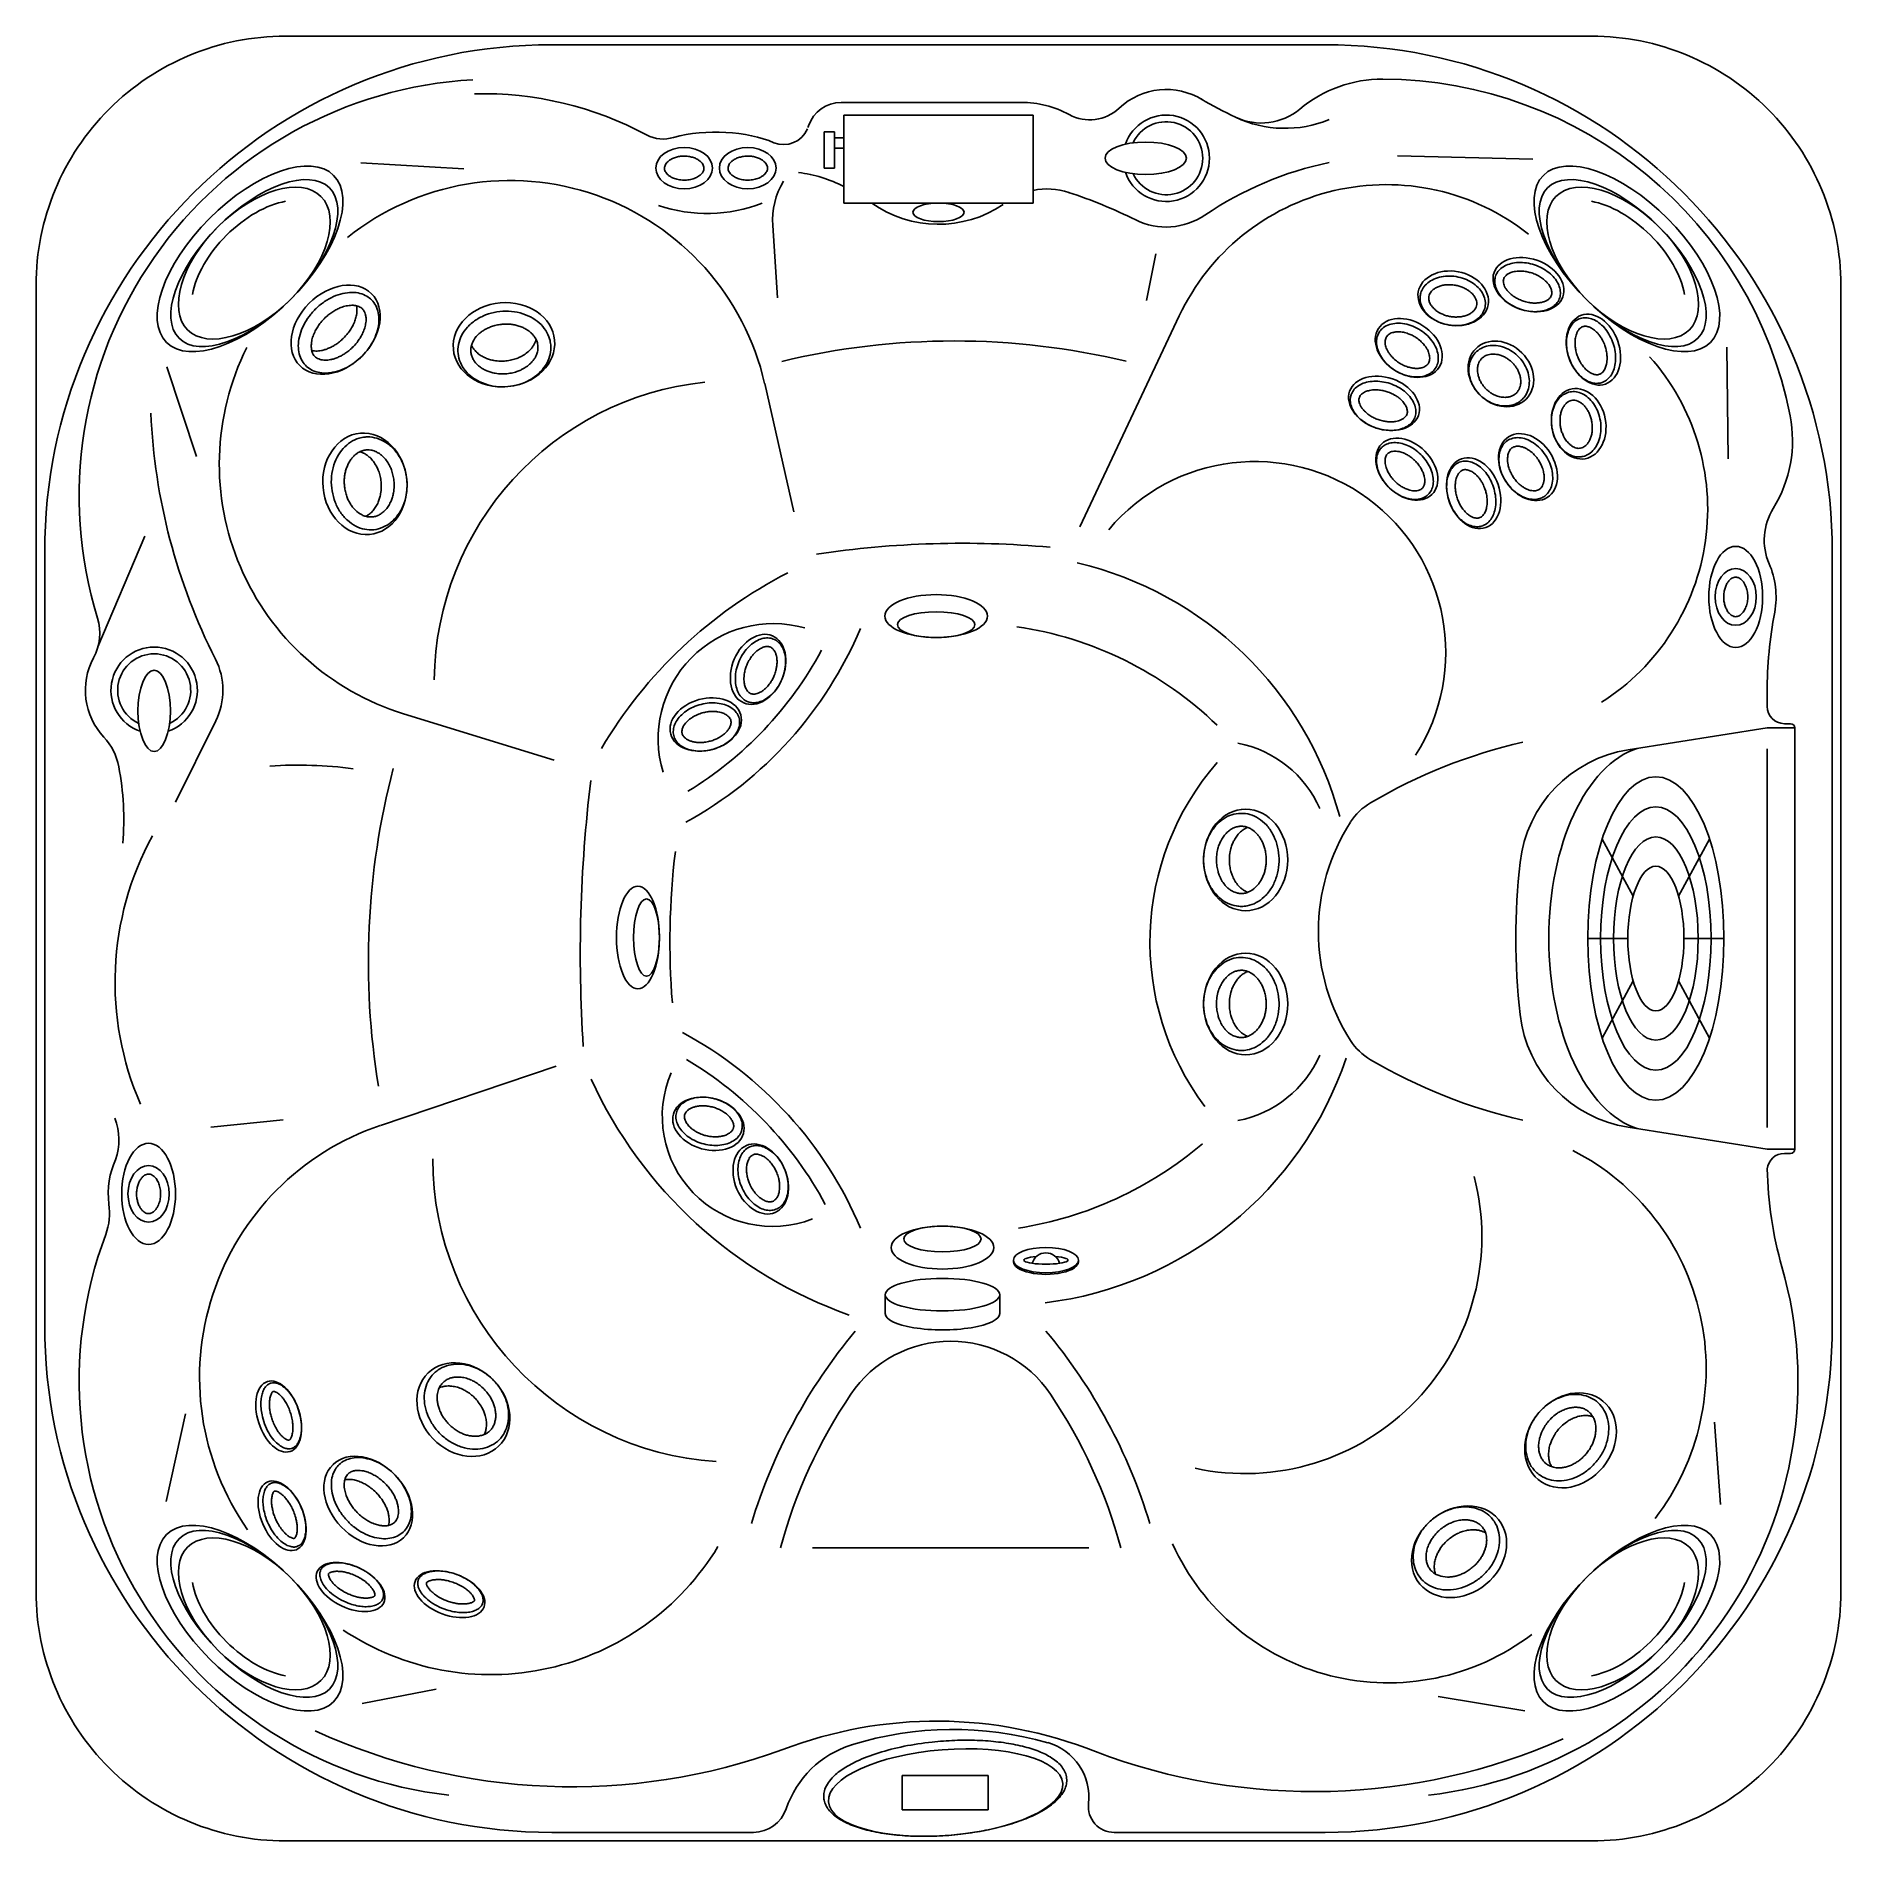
# Model space of a CAD drawing. Header units: millimetres. Extents: x -1155.38 to -1153.28, y 2264.62 to 2266.72.
import ezdxf

# ---------------------------------------------------------------- set-up
doc = ezdxf.new("R2010")
doc.units = ezdxf.units.MM
doc.header["$LTSCALE"] = 10
doc.layers.add('jacuzzi', color=1, linetype='Continuous')

msp = doc.modelspace()

# ---------------------------------------------------------------- linework, layer by layer
at = {"layer": 'jacuzzi'}
for p, q in [((-1154.7805, 2266.714), (-1153.8805, 2266.714)), ((-1154.4438, 2266.6469), (-1154.2343, 2266.6469)), ((-1154.4405, 2266.6321), (-1154.2205, 2266.6321)), ((-1154.4405, 2266.5298), (-1154.4405, 2266.6321)), ((-1154.2205, 2266.5298), (-1154.2205, 2266.6321)), ((-1154.4635, 2266.6125), (-1154.4635, 2266.5705)), ((-1154.4635, 2266.6125), (-1154.4515, 2266.6125)), ((-1154.4635, 2266.6125), (-1154.4515, 2266.6125)), ((-1154.4515, 2266.6125), (-1154.4515, 2266.5705)), ((-1154.4515, 2266.6056), (-1154.4405, 2266.6056)), ((-1154.4515, 2266.5936), (-1154.4405, 2266.5936)), ((-1154.8829, 2266.5697), (-1155.0025, 2266.5764)), ((-1153.7964, 2266.5846), (-1153.6388, 2266.5807)), ((-1154.4635, 2266.5705), (-1154.4515, 2266.5705)), ((-1154.4405, 2266.5298), (-1154.2205, 2266.5298)), ((-1154.518, 2266.4193), (-1154.5233, 2266.5038)), ((-1154.0776, 2266.4708), (-1154.0885, 2266.4164)), ((-1154.1662, 2266.1531), (-1154.0504, 2266.3985)), ((-1153.4116, 2266.2323), (-1153.4133, 2266.3621)), ((-1155.1938, 2266.2348), (-1155.2285, 2266.3392)), ((-1154.4987, 2266.1706), (-1154.5327, 2266.3198)), ((-1155.2538, 2266.1423), (-1155.3085, 2266.0135)), ((-1155.3705, 2266.124), (-1155.3705, 2265.224)), ((-1153.2905, 2266.124), (-1153.2905, 2265.224)), ((-1153.3663, 2265.944), (-1153.3663, 2265.9606)), ((-1155.2183, 2265.8328), (-1155.1714, 2265.9273)), ((-1154.7778, 2265.8814), (-1154.9531, 2265.9355)), ((-1153.3391, 2265.924), (-1153.3463, 2265.924)), ((-1153.3663, 2265.919), (-1153.528, 2265.8936)), ((-1153.3663, 2265.919), (-1153.528, 2265.8936)), ((-1153.3663, 2265.919), (-1153.3341, 2265.919)), ((-1153.3341, 2265.919), (-1153.3341, 2265.429)), ((-1153.3341, 2265.919), (-1153.3341, 2265.429)), ((-1153.3663, 2265.8948), (-1153.3663, 2265.4542)), ((-1153.5223, 2265.7231), (-1153.5583, 2265.7898)), ((-1153.4693, 2265.7231), (-1153.4333, 2265.7898)), ((-1153.5751, 2265.674), (-1153.5285, 2265.674)), ((-1153.4632, 2265.674), (-1153.4165, 2265.674)), ((-1153.5223, 2265.6249), (-1153.5583, 2265.5582)), ((-1153.4693, 2265.6249), (-1153.4333, 2265.5582)), ((-1154.7755, 2265.5255), (-1154.9799, 2265.4565)), ((-1155.1773, 2265.4544), (-1155.093, 2265.463)), ((-1153.3663, 2265.429), (-1153.528, 2265.4545)), ((-1153.3663, 2265.429), (-1153.528, 2265.4545)), ((-1153.3663, 2265.429), (-1153.3341, 2265.429)), ((-1153.3391, 2265.424), (-1153.3463, 2265.424)), ((-1154.2433, 2265.2998), (-1154.2433, 2265.298)), ((-1154.1676, 2265.2998), (-1154.1676, 2265.298)), ((-1154.3924, 2265.2376), (-1154.3924, 2265.2596)), ((-1154.2593, 2265.2376), (-1154.2593, 2265.2596)), ((-1155.2067, 2265.1211), (-1155.2292, 2265.0188)), ((-1153.4274, 2265.1114), (-1153.4205, 2265.0155)), ((-1154.4771, 2264.9651), (-1154.1555, 2264.9651)), ((-1155.0011, 2264.7841), (-1154.9149, 2264.8004)), ((-1153.7492, 2264.792), (-1153.6483, 2264.7752)), ((-1154.3726, 2264.7003), (-1154.3726, 2264.6601)), ((-1154.3726, 2264.7003), (-1154.2725, 2264.7003)), ((-1154.2725, 2264.7003), (-1154.2725, 2264.6601)), ((-1154.2725, 2264.6601), (-1154.3726, 2264.6601)), ((-1154.7805, 2264.634), (-1154.5457, 2264.634)), ((-1154.1261, 2264.634), (-1153.8805, 2264.634))]:
    msp.add_line(p, q, dxfattribs=at)
at = {"layer": 'jacuzzi', "color": 3}
msp.add_lwpolyline([(-1155.3805, 2266.434), (-1155.3805, 2264.914, 0.414214), (-1155.0905, 2264.624), (-1153.5705, 2264.624, 0.414214), (-1153.2805, 2264.914), (-1153.2805, 2266.434, 0.414214), (-1153.5705, 2266.724), (-1155.0905, 2266.724, 0.414214)], format="xyb", close=True, dxfattribs=at)
at = {"layer": 'jacuzzi'}
for centre, radius, start, end in [((-1154.7805, 2266.124), 0.59, 90, 180), ((-1153.8805, 2266.124), 0.59, 0, 90), ((-1154.8454, 2266.189), 0.485, 93.1669, 197.0568), ((-1154.8599, 2266.2582), 0.3988, 61.6155, 91.5049), ((-1154.0655, 2266.5819), 0.08, 58.145, 133.2), ((-1153.814, 2266.524), 0.15, 89.7431, 129.825), ((-1153.8155, 2266.189), 0.485, 11.0911, 89.7431), ((-1154.4438, 2266.6069), 0.04, 90, 161.2515), ((-1154.2343, 2266.5298), 0.1171, 61.4917, 90), ((-1154.1545, 2266.6766), 0.05, 241.4917, 313.2), ((-1153.7716, 2267.0819), 0.5, 239.5497, 244.759), ((-1153.9549, 2266.6929), 0.07, 244.759, 309.825), ((-1154.5106, 2266.6278), 0.03, 247.8901, 336.9698), ((-1154.5862, 2266.6552), 0.1103, 340.0158, 341.2515), ((-1154.0655, 2266.5819), 0.0503, 198.9724, 161.0276), ((-1154.0655, 2266.5819), 0.0425, 204.9735, 155.0265), ((-1153.9273, 2266.7515), 0.1348, 244.759, 292.435), ((-1154.6512, 2266.6442), 0.04, 241.6155, 288.2454), ((-1153.7953, 2266.1851), 0.4, 101.6203, 124.2554), ((-1154.829, 2266.2522), 0.3038, 12.8525, 128.5363), ((-1154.4335, 2266.5094), 0.09, 149.3111, 183.5785), ((-1154.5104, 2266.4162), 0.15, 62.2175, 83.5346), ((-1153.8095, 2266.2849), 0.2663, 51.6052, 154.7493), ((-1154.2041, 2266.4662), 0.08, 71.7158, 101.7882), ((-1154.3673, 2265.9725), 0.6, 63.655, 71.7158), ((-1154.5998, 2266.6932), 0.1756, 251.2355, 291.455), ((-1154.3305, 2266.6397), 0.1346, 234.7328, 304.0455), ((-1154.0655, 2266.5819), 0.08, 243.655, 304.2554), ((-1154.312, 2265.5108), 0.8585, 76.5254, 103.517), ((-1154.8635, 2266.2259), 0.3038, 153.4899, 252.8512), ((-1153.7018, 2266.1737), 0.2663, 302.4325, 41.7417), ((-1154.5654, 2265.9715), 0.3518, 96.043, 179.4398), ((-1154.5477, 2266.3162), 0.7, 182.5205, 206.9353), ((-1153.4868, 2266.2534), 0.15, 328.2715, 11.0911), ((-1153.9623, 2266.007), 0.222, 327.3555, 140.0031), ((-1153.2997, 2266.1377), 0.07, 148.2715, 203.3045), ((-1154.3034, 2265.0048), 1.1291, 84.7768, 98.6079), ((-1154.2635, 2265.7078), 0.4142, 15.1436, 76.8054), ((-1154.2613, 2265.623), 0.5356, 117.1549, 149.484), ((-1152.8663, 2265.9606), 0.5, 169.259, 180), ((-1155.3665, 2266.0291), 0.06, 331.7465, 17.0568), ((-1154.5227, 2265.9065), 0.134, 74.1884, 196.9493), ((-1154.8465, 2266.2137), 0.4613, 298.7716, 337.195), ((-1154.3005, 2265.6184), 0.4229, 45.9116, 81.6709), ((-1155.2431, 2265.9628), 0.0503, 288.9724, 251.0276), ((-1155.2431, 2265.9628), 0.0425, 294.9735, 245.0265), ((-1154.8465, 2266.2137), 0.4313, 301.3415, 331.7177), ((-1155.2431, 2265.9628), 0.08, 151.7465, 222.8991), ((-1155.2431, 2265.9628), 0.08, 333.655, 26.9353), ((-1153.3463, 2265.944), 0.02, 180, 270), ((-1153.3391, 2265.919), 0.005, 0, 90), ((-1155.353, 2265.8607), 0.07, 10.8763, 42.8991), ((-1154.0073, 2265.7717), 0.132, 23.9115, 78.9754), ((-1153.5123, 2265.2961), 0.6218, 102.8328, 120.493), ((-1153.5047, 2265.7454), 0.15, 98.937, 173.4668), ((-1155.601, 2265.8131), 0.3225, 354.9763, 10.8763), ((-1155.0765, 2265.3526), 0.5231, 82.8546, 93.4909), ((-1154.1049, 2265.6465), 0.889, 165.3281, 189.3523), ((-1153.7661, 2265.6698), 0.3183, 138.9507, 216.9581), ((-1153.0757, 2265.656), 1.6716, 173.0698, 183.6888), ((-1153.7923, 2265.7716), 0.07, 120.493, 147.1271), ((-1153.6543, 2265.6824), 0.2342, 147.1271, 180), ((-1154.933, 2265.6232), 0.3556, 151.3985, 203.5086), ((-1153.7661, 2265.6698), 0.8769, 173.0986, 184.625), ((-1152.8814, 2265.674), 0.7774, 173.4668, 186.5332), ((-1153.6543, 2265.6824), 0.2342, 180, 212.8729), ((-1153.5047, 2265.6026), 0.15, 186.5332, 261.063), ((-1154.8465, 2265.1581), 0.4613, 22.805, 61.7519), ((-1153.7923, 2265.5933), 0.07, 212.8729, 239.507), ((-1154.8465, 2265.1581), 0.4363, 28.2572, 59.3128), ((-1154.2574, 2265.6707), 0.4236, 276.8952, 341.3052), ((-1154.0073, 2265.5917), 0.132, 281.0246, 336.0885), ((-1153.5123, 2266.0688), 0.6218, 239.507, 257.1672), ((-1154.2611, 2265.7268), 0.5206, 204.5902, 250.5596), ((-1154.5236, 2265.4673), 0.1283, 156.8718, 291.193), ((-1155.3541, 2265.44), 0.07, 340.5254, 20.9253), ((-1154.881, 2265.1635), 0.3093, 108.6605, 215.0177), ((-1154.5653, 2265.4182), 0.3537, 180.1078, 266.1195), ((-1154.3041, 2265.7649), 0.433, 278.8499, 310.4024), ((-1153.7228, 2265.1735), 0.2855, 322.3921, 62.784), ((-1153.3463, 2265.404), 0.02, 90, 174.4679), ((-1153.3391, 2265.429), 0.005, 270, 0), ((-1153.9739, 2265.327), 0.2756, 257.8247, 14.7586), ((-1152.9163, 2265.4151), 0.45, 181.1658, 195.892), ((-1155.365, 2265.3542), 0.07, 339.4174, 8.8946), ((-1154.8454, 2265.1591), 0.485, 159.4174, 263.4862), ((-1154.2055, 2265.2918), 0.0165, 15.0586, 164.9414), ((-1153.8155, 2265.1591), 0.485, 276.5138, 15.892), ((-1154.7805, 2265.224), 0.59, 180, 270), ((-1153.9398, 2264.8097), 0.6354, 140.1003, 163.199), ((-1154.6929, 2264.8097), 0.6354, 16.801, 39.8997), ((-1153.8805, 2265.224), 0.59, 270, 0), ((-1154.3163, 2265.0651), 0.1403, 34.1393, 145.8607), ((-1153.9398, 2264.8097), 0.5952, 145.8607, 164.8672), ((-1154.6929, 2264.8097), 0.5952, 15.1328, 34.1393), ((-1154.8516, 2265.1268), 0.3093, 236.3257, 328.7768), ((-1153.8072, 2265.0835), 0.2756, 204.4224, 307.3261), ((-1154.7571, 2265.4047), 0.7177, 245.4184, 289.9944), ((-1154.3328, 2264.2636), 0.4998, 68.2856, 110.9733), ((-1154.3133, 2264.3537), 0.4, 74.0562, 107.1983), ((-1154.397, 2264.6243), 0.1167, 107.1983, 161.5188), ((-1154.2215, 2264.6749), 0.066, 353.5253, 74.0562), ((-1153.8938, 2265.3991), 0.7177, 249.2645, 293.8405), ((-1154.5457, 2264.674), 0.04, 270, 341.5188), ((-1154.1261, 2264.664), 0.03, 173.5253, 270)]:
    msp.add_arc(centre, radius, start, end, dxfattribs=at)
for centre, major_axis, ratio, start_param, end_param in [((-1154.5894, 2266.5704), (-0.0953, 0), 0.439186, 3.926244, 5.256324), ((-1155.1216, 2266.4549), (0.0683, 0.0683), 0.546258, 6.938154, 8.769809), ((-1153.4029, 2266.0715), (0, 0.0688), 0.682372, 4.451568, 5.306677), ((-1153.4958, 2265.674), (0, 0.2246), 0.554957, 0.174102, 2.967491), ((-1155.2496, 2265.3769), (0, 0.0688), 0.682372, 0.954811, 1.744815), ((-1154.2055, 2265.298), (-0.0378, 0), 0.389758, 6.283185, 9.424778), ((-1154.2055, 2265.2998), (-0.0256, 0), 0.18535, 5.153816, 10.554145), ((-1154.3259, 2265.2376), (-0.0666, 0), 0.284996, 0, 3.141593), ((-1153.5394, 2264.8931), (-0.0683, -0.0683), 0.546258, 6.938154, 8.769809)]:
    msp.add_ellipse(centre, major_axis=major_axis, ratio=ratio, start_param=start_param, end_param=end_param, dxfattribs=at)
for centre, major_axis, ratio in [((-1154.6264, 2266.5704), (-0.033, 0), 0.727273), ((-1154.0894, 2266.5819), (-0.0473, 0), 0.398515), ((-1155.1315, 2266.4648), (0.0972, 0.0972), 0.48528), ((-1155.1266, 2266.4599), (0.0875, 0.0875), 0.482837), ((-1155.1266, 2266.4599), (0.0776, 0.0776), 0.544324), ((-1154.3305, 2266.519), (-0.0297, 0), 0.364326), ((-1153.6441, 2266.4348), (-0.04, 0.014), 0.709323), ((-1153.7316, 2266.4189), (-0.0406, 0.0076), 0.76114), ((-1155.032, 2266.3824), (0.0418, 0.0418), 0.7351), ((-1154.8361, 2266.3649), (0.0589, 0.0053), 0.827692), ((-1153.7833, 2266.3612), (-0.0353, 0.0225), 0.733097), ((-1153.6761, 2266.331), (0.0293, -0.0293), 0.834708), ((-1153.8121, 2266.2967), (-0.04, 0.014), 0.709323), ((-1154.9979, 2266.2031), (-0.0053, 0.0589), 0.827692), ((-1153.7856, 2266.2201), (-0.0293, 0.0293), 0.716668), ((-1153.4029, 2266.0715), (0, -0.0588), 0.532442), ((-1154.5404, 2265.9872), (-0.0167, -0.039), 0.709323), ((-1155.2431, 2265.9389), (0, -0.0473), 0.398515), ((-1153.4958, 2265.674), (0, -0.1882), 0.421246), ((-1153.9731, 2265.7655), (0, -0.0591), 0.827692), ((-1153.4958, 2265.674), (0, -0.1532), 0.419572), ((-1153.4958, 2265.674), (0, -0.1182), 0.416909), ((-1153.4958, 2265.674), (0, 0.0841), 0.388089), ((-1154.6802, 2265.6751), (0, 0.0597), 0.41848), ((-1154.6702, 2265.6751), (0, 0.045), 0.333333), ((-1153.9731, 2265.5979), (0, -0.0591), 0.827692), ((-1154.5982, 2265.4584), (0.0408, -0.0112), 0.709323), ((-1155.2496, 2265.3769), (0, -0.0588), 0.532442), ((-1155.2496, 2265.3769), (0, -0.033), 0.727273), ((-1154.3259, 2265.3144), (-0.0597, 0), 0.41848), ((-1154.3259, 2265.3244), (-0.045, 0), 0.333333), ((-1154.2055, 2265.2998), (-0.0378, 0), 0.389758), ((-1154.3259, 2265.2596), (-0.0666, 0), 0.284996), ((-1154.8833, 2265.1259), (-0.041, 0.0426), 0.827692), ((-1155.0982, 2265.1178), (-0.0132, 0.0407), 0.569066), ((-1153.595, 2265.0901), (-0.0376, -0.0457), 0.827692), ((-1154.994, 2265.0194), (-0.041, 0.0426), 0.7351), ((-1155.0943, 2265.0023), (-0.0167, 0.0394), 0.569066), ((-1153.5295, 2264.8832), (-0.0972, -0.0972), 0.48528), ((-1153.5344, 2264.8882), (-0.0875, -0.0875), 0.482837), ((-1153.5344, 2264.8882), (-0.0776, -0.0776), 0.544324), ((-1154.3222, 2264.6803), (-0.1363, -0.0107), 0.365317)]:
    msp.add_ellipse(centre, major_axis=major_axis, ratio=ratio, dxfattribs=at)
at = {"layer": 'jacuzzi', "extrusion": (0, 0, -1)}
for centre, major_axis, ratio in [((-1154.5524, 2266.5704), (0.033, 0), 0.727273), ((-1153.5295, 2266.4648), (-0.0972, 0.0972), 0.48528), ((-1153.5344, 2266.4599), (-0.0875, 0.0875), 0.482837), ((-1153.5344, 2266.4599), (-0.0776, 0.0776), 0.544324), ((-1153.5684, 2266.3592), (0.014, -0.04), 0.709323), ((-1153.5856, 2266.2729), (0.0076, -0.0406), 0.76114), ((-1153.6446, 2266.2225), (0.0225, -0.0353), 0.733097), ((-1153.7078, 2266.1923), (0.014, -0.04), 0.709323), ((-1153.4029, 2266.0715), (0, 0.033), 0.727273), ((-1154.3332, 2266.0492), (-0.0597, 0), 0.41848), ((-1154.3332, 2266.0392), (-0.045, 0), 0.333333), ((-1154.6013, 2265.923), (0.0408, 0.0112), 0.709323), ((-1154.5373, 2265.3942), (-0.0167, 0.039), 0.709323), ((-1153.7247, 2264.9605), (0.0457, 0.0376), 0.827692), ((-1155.1315, 2264.8832), (0.0972, -0.0972), 0.48528), ((-1155.1266, 2264.8882), (0.0875, -0.0875), 0.482837), ((-1155.1266, 2264.8882), (0.0776, -0.0776), 0.544324), ((-1155.0146, 2264.9194), (0.0387, -0.0182), 0.569066), ((-1154.8994, 2264.9111), (0.0402, -0.0148), 0.569066)]:
    msp.add_ellipse(centre, major_axis=major_axis, ratio=ratio, dxfattribs=at)
for centre, major_axis in [((-1153.5394, 2266.4549), (-0.0683, 0.0683)), ((-1155.1216, 2264.8931), (0.0683, -0.0683))]:
    msp.add_ellipse(centre, major_axis=major_axis, ratio=0.546258, start_param=6.938154, end_param=8.769809, dxfattribs=at)
at = {"layer": 'jacuzzi'}
for points, knots in [([(-1154.6494, 2266.5704), (-1154.6494, 2266.5698), (-1154.6493, 2266.5692), (-1154.649, 2266.568), (-1154.6488, 2266.5673), (-1154.6481, 2266.566), (-1154.6477, 2266.5653), (-1154.6466, 2266.5639), (-1154.6459, 2266.5632), (-1154.6443, 2266.5618), (-1154.6434, 2266.5612), (-1154.6414, 2266.5599), (-1154.6402, 2266.5593), (-1154.6373, 2266.5581), (-1154.6353, 2266.5575), (-1154.6312, 2266.5567), (-1154.6291, 2266.5564), (-1154.6247, 2266.5564), (-1154.6226, 2266.5565), (-1154.6184, 2266.5572), (-1154.6164, 2266.5578), (-1154.6128, 2266.5592), (-1154.6111, 2266.56), (-1154.6083, 2266.5619), (-1154.6071, 2266.5629), (-1154.6055, 2266.5647), (-1154.6049, 2266.5655), (-1154.6041, 2266.5671), (-1154.6038, 2266.5678), (-1154.6034, 2266.5692), (-1154.6034, 2266.5699), (-1154.6034, 2266.5713), (-1154.6035, 2266.572), (-1154.604, 2266.5734), (-1154.6043, 2266.5742), (-1154.6053, 2266.5758), (-1154.6059, 2266.5766), (-1154.6075, 2266.5782), (-1154.6085, 2266.579), (-1154.6107, 2266.5805), (-1154.612, 2266.5812), (-1154.6147, 2266.5824), (-1154.6162, 2266.5829), (-1154.6194, 2266.5837), (-1154.6211, 2266.584), (-1154.6245, 2266.5844), (-1154.6262, 2266.5844), (-1154.6297, 2266.5843), (-1154.6314, 2266.5841), (-1154.6347, 2266.5834), (-1154.6362, 2266.583), (-1154.6392, 2266.5819), (-1154.6406, 2266.5813), (-1154.643, 2266.5799), (-1154.6441, 2266.5791), (-1154.6459, 2266.5775), (-1154.6467, 2266.5767), (-1154.6479, 2266.5751), (-1154.6484, 2266.5743), (-1154.649, 2266.5728), (-1154.6492, 2266.5721), (-1154.6494, 2266.5711), (-1154.6494, 2266.5707), (-1154.6494, 2266.5704)], [0, 0, 0, 0, 0.174374, 0.174374, 0.348747, 0.348747, 0.523121, 0.523121, 0.697494, 0.697494, 0.871868, 0.871868, 1.046241, 1.046241, 1.298301, 1.298301, 1.550361, 1.550361, 1.802421, 1.802421, 2.054481, 2.054481, 2.306541, 2.306541, 2.558601, 2.558601, 2.759925, 2.759925, 2.961248, 2.961248, 3.162572, 3.162572, 3.363895, 3.363895, 3.565218, 3.565218, 3.766542, 3.766542, 3.967865, 3.967865, 4.169188, 4.169188, 4.370512, 4.370512, 4.571835, 4.571835, 4.773159, 4.773159, 4.974482, 4.974482, 5.175805, 5.175805, 5.377129, 5.377129, 5.578452, 5.578452, 5.779775, 5.779775, 5.981099, 5.981099, 6.182422, 6.182422, 6.283185, 6.283185, 6.283185, 6.283185]), ([(-1154.5294, 2266.5704), (-1154.5294, 2266.5698), (-1154.5294, 2266.5692), (-1154.5297, 2266.568), (-1154.53, 2266.5673), (-1154.5306, 2266.566), (-1154.5311, 2266.5653), (-1154.5322, 2266.5639), (-1154.5328, 2266.5632), (-1154.5344, 2266.5618), (-1154.5353, 2266.5612), (-1154.5374, 2266.5599), (-1154.5385, 2266.5593), (-1154.5415, 2266.5581), (-1154.5434, 2266.5575), (-1154.5475, 2266.5567), (-1154.5497, 2266.5564), (-1154.554, 2266.5564), (-1154.5562, 2266.5565), (-1154.5603, 2266.5572), (-1154.5623, 2266.5578), (-1154.566, 2266.5592), (-1154.5676, 2266.56), (-1154.5704, 2266.5619), (-1154.5716, 2266.5629), (-1154.5732, 2266.5647), (-1154.5738, 2266.5655), (-1154.5747, 2266.5671), (-1154.575, 2266.5678), (-1154.5753, 2266.5692), (-1154.5754, 2266.5699), (-1154.5754, 2266.5713), (-1154.5752, 2266.572), (-1154.5748, 2266.5734), (-1154.5744, 2266.5742), (-1154.5735, 2266.5758), (-1154.5728, 2266.5766), (-1154.5712, 2266.5782), (-1154.5703, 2266.579), (-1154.5681, 2266.5805), (-1154.5668, 2266.5812), (-1154.564, 2266.5824), (-1154.5625, 2266.5829), (-1154.5593, 2266.5837), (-1154.5577, 2266.584), (-1154.5543, 2266.5844), (-1154.5525, 2266.5844), (-1154.5491, 2266.5843), (-1154.5474, 2266.5841), (-1154.5441, 2266.5834), (-1154.5425, 2266.583), (-1154.5396, 2266.5819), (-1154.5382, 2266.5813), (-1154.5357, 2266.5799), (-1154.5347, 2266.5791), (-1154.5328, 2266.5775), (-1154.532, 2266.5767), (-1154.5308, 2266.5751), (-1154.5304, 2266.5743), (-1154.5297, 2266.5728), (-1154.5295, 2266.5721), (-1154.5294, 2266.5711), (-1154.5294, 2266.5707), (-1154.5294, 2266.5704)], [0, 0, 0, 0, 0.174374, 0.174374, 0.348747, 0.348747, 0.523121, 0.523121, 0.697494, 0.697494, 0.871868, 0.871868, 1.046241, 1.046241, 1.298301, 1.298301, 1.550361, 1.550361, 1.802421, 1.802421, 2.054481, 2.054481, 2.306541, 2.306541, 2.558601, 2.558601, 2.759925, 2.759925, 2.961248, 2.961248, 3.162572, 3.162572, 3.363895, 3.363895, 3.565218, 3.565218, 3.766542, 3.766542, 3.967865, 3.967865, 4.169188, 4.169188, 4.370512, 4.370512, 4.571835, 4.571835, 4.773159, 4.773159, 4.974482, 4.974482, 5.175805, 5.175805, 5.377129, 5.377129, 5.578452, 5.578452, 5.779775, 5.779775, 5.981099, 5.981099, 6.182422, 6.182422, 6.283185, 6.283185, 6.283185, 6.283185]), ([(-1153.6822, 2266.445), (-1153.6828, 2266.4433), (-1153.6831, 2266.4416), (-1153.6833, 2266.4377), (-1153.6831, 2266.4354), (-1153.6819, 2266.4309), (-1153.681, 2266.4286), (-1153.6783, 2266.4241), (-1153.6767, 2266.4218), (-1153.6728, 2266.4176), (-1153.6705, 2266.4156), (-1153.6655, 2266.4119), (-1153.6627, 2266.4103), (-1153.6569, 2266.4075), (-1153.6539, 2266.4064), (-1153.6477, 2266.4046), (-1153.6445, 2266.404), (-1153.6382, 2266.4033), (-1153.6351, 2266.4033), (-1153.6292, 2266.4038), (-1153.6264, 2266.4044), (-1153.6213, 2266.406), (-1153.6189, 2266.4071), (-1153.6148, 2266.4096), (-1153.613, 2266.4111), (-1153.6101, 2266.4144), (-1153.609, 2266.4162), (-1153.6074, 2266.4201), (-1153.607, 2266.4221), (-1153.6068, 2266.4264), (-1153.607, 2266.4286), (-1153.6082, 2266.4332), (-1153.6091, 2266.4355), (-1153.6118, 2266.44), (-1153.6134, 2266.4422), (-1153.6174, 2266.4465), (-1153.6196, 2266.4485), (-1153.6246, 2266.4521), (-1153.6274, 2266.4537), (-1153.6332, 2266.4565), (-1153.6362, 2266.4577), (-1153.6425, 2266.4595), (-1153.6456, 2266.4601), (-1153.6519, 2266.4607), (-1153.655, 2266.4607), (-1153.6609, 2266.4602), (-1153.6637, 2266.4596), (-1153.6688, 2266.458), (-1153.6712, 2266.457), (-1153.6753, 2266.4544), (-1153.6771, 2266.4529), (-1153.68, 2266.4496), (-1153.6811, 2266.4478), (-1153.682, 2266.4456), (-1153.6821, 2266.4453), (-1153.6822, 2266.445)], [0, 0, 0, 0, 0.203626, 0.203626, 0.445375, 0.445375, 0.687124, 0.687124, 0.928874, 0.928874, 1.170623, 1.170623, 1.412372, 1.412372, 1.654121, 1.654121, 1.89587, 1.89587, 2.137619, 2.137619, 2.379368, 2.379368, 2.621117, 2.621117, 2.862866, 2.862866, 3.104615, 3.104615, 3.346364, 3.346364, 3.588113, 3.588113, 3.829863, 3.829863, 4.071612, 4.071612, 4.313361, 4.313361, 4.55511, 4.55511, 4.796859, 4.796859, 5.038608, 5.038608, 5.280357, 5.280357, 5.522106, 5.522106, 5.763855, 5.763855, 6.005604, 6.005604, 6.247353, 6.247353, 6.283185, 6.283185, 6.283185, 6.283185]), ([(-1153.6728, 2266.4417), (-1153.673, 2266.4411), (-1153.6731, 2266.4406), (-1153.6733, 2266.4393), (-1153.6733, 2266.4386), (-1153.6731, 2266.4372), (-1153.673, 2266.4364), (-1153.6725, 2266.4347), (-1153.6722, 2266.4337), (-1153.6713, 2266.4318), (-1153.6707, 2266.4307), (-1153.6692, 2266.4286), (-1153.6683, 2266.4275), (-1153.6664, 2266.4254), (-1153.6652, 2266.4243), (-1153.6625, 2266.4221), (-1153.6609, 2266.421), (-1153.6577, 2266.419), (-1153.6562, 2266.4182), (-1153.6531, 2266.4168), (-1153.6514, 2266.4162), (-1153.6479, 2266.415), (-1153.646, 2266.4145), (-1153.6426, 2266.4139), (-1153.6411, 2266.4137), (-1153.6381, 2266.4134), (-1153.6366, 2266.4134), (-1153.6335, 2266.4135), (-1153.6319, 2266.4136), (-1153.6293, 2266.4141), (-1153.6281, 2266.4143), (-1153.6258, 2266.4151), (-1153.6246, 2266.4155), (-1153.6225, 2266.4166), (-1153.6216, 2266.4171), (-1153.6203, 2266.4182), (-1153.6198, 2266.4186), (-1153.6188, 2266.4197), (-1153.6183, 2266.4203), (-1153.6176, 2266.4215), (-1153.6174, 2266.4222), (-1153.617, 2266.4233), (-1153.6169, 2266.4239), (-1153.6168, 2266.4251), (-1153.6168, 2266.4257), (-1153.617, 2266.4271), (-1153.6171, 2266.4278), (-1153.6177, 2266.4299), (-1153.6183, 2266.4312), (-1153.6199, 2266.4341), (-1153.6209, 2266.4356), (-1153.623, 2266.4379), (-1153.6239, 2266.4388), (-1153.6259, 2266.4406), (-1153.627, 2266.4415), (-1153.6293, 2266.4431), (-1153.6305, 2266.4439), (-1153.6336, 2266.4457), (-1153.6357, 2266.4467), (-1153.6394, 2266.4482), (-1153.6411, 2266.4487), (-1153.6446, 2266.4496), (-1153.6463, 2266.45), (-1153.6498, 2266.4505), (-1153.6516, 2266.4506), (-1153.6547, 2266.4507), (-1153.656, 2266.4506), (-1153.6585, 2266.4504), (-1153.6597, 2266.4502), (-1153.6625, 2266.4496), (-1153.6641, 2266.4491), (-1153.6663, 2266.4481), (-1153.6671, 2266.4477), (-1153.6687, 2266.4467), (-1153.6695, 2266.4462), (-1153.6707, 2266.445), (-1153.6712, 2266.4445), (-1153.672, 2266.4433), (-1153.6723, 2266.4427), (-1153.6727, 2266.442), (-1153.6727, 2266.4419), (-1153.6728, 2266.4417)], [0, 0, 0, 0, 0.152384, 0.152384, 0.304769, 0.304769, 0.457153, 0.457153, 0.609537, 0.609537, 0.77034, 0.77034, 0.931143, 0.931143, 1.091946, 1.091946, 1.283373, 1.283373, 1.44108, 1.44108, 1.598787, 1.598787, 1.77554, 1.77554, 1.920724, 1.920724, 2.065907, 2.065907, 2.232891, 2.232891, 2.370072, 2.370072, 2.538848, 2.538848, 2.707623, 2.707623, 2.838291, 2.838291, 3.011579, 3.011579, 3.184866, 3.184866, 3.324611, 3.324611, 3.464356, 3.464356, 3.604102, 3.604102, 3.824383, 3.824383, 4.044664, 4.044664, 4.18138, 4.18138, 4.318096, 4.318096, 4.454811, 4.454811, 4.659665, 4.659665, 4.821383, 4.821383, 4.9831, 4.9831, 5.152593, 5.152593, 5.287158, 5.287158, 5.421724, 5.421724, 5.621592, 5.621592, 5.755361, 5.755361, 5.91735, 5.91735, 6.079339, 6.079339, 6.241328, 6.241328, 6.283185, 6.283185, 6.283185, 6.283185]), ([(-1154.9902, 2266.4172), (-1154.9918, 2266.4188), (-1154.9936, 2266.4202), (-1154.998, 2266.4228), (-1155.0007, 2266.4239), (-1155.0066, 2266.4254), (-1155.0098, 2266.4258), (-1155.0165, 2266.4258), (-1155.02, 2266.4254), (-1155.0271, 2266.4237), (-1155.0307, 2266.4225), (-1155.0379, 2266.4193), (-1155.0414, 2266.4174), (-1155.0482, 2266.4128), (-1155.0514, 2266.4101), (-1155.0575, 2266.4044), (-1155.0602, 2266.4012), (-1155.0652, 2266.3946), (-1155.0673, 2266.3911), (-1155.0709, 2266.384), (-1155.0723, 2266.3804), (-1155.0744, 2266.3732), (-1155.075, 2266.3697), (-1155.0755, 2266.3628), (-1155.0753, 2266.3596), (-1155.0742, 2266.3534), (-1155.0732, 2266.3506), (-1155.0707, 2266.3454), (-1155.0691, 2266.3431), (-1155.0653, 2266.3391), (-1155.0631, 2266.3374), (-1155.0582, 2266.3347), (-1155.0554, 2266.3336), (-1155.0495, 2266.3322), (-1155.0463, 2266.3319), (-1155.0395, 2266.3321), (-1155.036, 2266.3325), (-1155.0289, 2266.3343), (-1155.0253, 2266.3356), (-1155.0181, 2266.3389), (-1155.0146, 2266.3409), (-1155.0079, 2266.3456), (-1155.0047, 2266.3483), (-1154.9987, 2266.3542), (-1154.996, 2266.3573), (-1154.9911, 2266.364), (-1154.989, 2266.3675), (-1154.9856, 2266.3746), (-1154.9842, 2266.3783), (-1154.9823, 2266.3854), (-1154.9817, 2266.389), (-1154.9814, 2266.3957), (-1154.9817, 2266.399), (-1154.9829, 2266.4051), (-1154.9839, 2266.4079), (-1154.9865, 2266.4129), (-1154.9882, 2266.4152), (-1154.9901, 2266.4172), (-1154.9902, 2266.4172), (-1154.9902, 2266.4172)], [0, 0, 0, 0, 0.185761, 0.185761, 0.411495, 0.411495, 0.637229, 0.637229, 0.862963, 0.862963, 1.088697, 1.088697, 1.314431, 1.314431, 1.540165, 1.540165, 1.765898, 1.765898, 1.991632, 1.991632, 2.217366, 2.217366, 2.4431, 2.4431, 2.668834, 2.668834, 2.894568, 2.894568, 3.120302, 3.120302, 3.346036, 3.346036, 3.57177, 3.57177, 3.797504, 3.797504, 4.023238, 4.023238, 4.248972, 4.248972, 4.474706, 4.474706, 4.70044, 4.70044, 4.926174, 4.926174, 5.151908, 5.151908, 5.377642, 5.377642, 5.603376, 5.603376, 5.82911, 5.82911, 6.054844, 6.054844, 6.280577, 6.280577, 6.283185, 6.283185, 6.283185, 6.283185]), ([(-1153.7698, 2266.423), (-1153.7701, 2266.4213), (-1153.7702, 2266.4196), (-1153.7699, 2266.4155), (-1153.7694, 2266.413), (-1153.7675, 2266.4083), (-1153.7662, 2266.4059), (-1153.7628, 2266.4014), (-1153.7607, 2266.3993), (-1153.7559, 2266.3955), (-1153.7533, 2266.3938), (-1153.7475, 2266.3909), (-1153.7444, 2266.3897), (-1153.7379, 2266.388), (-1153.7346, 2266.3875), (-1153.728, 2266.387), (-1153.7247, 2266.3872), (-1153.7183, 2266.388), (-1153.7153, 2266.3888), (-1153.7097, 2266.3909), (-1153.7071, 2266.3922), (-1153.7026, 2266.3954), (-1153.7006, 2266.3972), (-1153.6975, 2266.4011), (-1153.6963, 2266.4032), (-1153.6946, 2266.4077), (-1153.6942, 2266.41), (-1153.6941, 2266.4148), (-1153.6944, 2266.4172), (-1153.6959, 2266.422), (-1153.6971, 2266.4244), (-1153.7001, 2266.429), (-1153.7021, 2266.4312), (-1153.7065, 2266.4352), (-1153.7091, 2266.437), (-1153.7147, 2266.4401), (-1153.7177, 2266.4414), (-1153.7241, 2266.4434), (-1153.7274, 2266.4441), (-1153.734, 2266.4449), (-1153.7374, 2266.4449), (-1153.7438, 2266.4443), (-1153.7469, 2266.4437), (-1153.7528, 2266.4418), (-1153.7555, 2266.4406), (-1153.7603, 2266.4377), (-1153.7624, 2266.436), (-1153.7658, 2266.4322), (-1153.7672, 2266.4301), (-1153.7689, 2266.4263), (-1153.7694, 2266.4247), (-1153.7698, 2266.423)], [0, 0, 0, 0, 0.187904, 0.187904, 0.444609, 0.444609, 0.701313, 0.701313, 0.958017, 0.958017, 1.214722, 1.214722, 1.471426, 1.471426, 1.72813, 1.72813, 1.984835, 1.984835, 2.241539, 2.241539, 2.498244, 2.498244, 2.754948, 2.754948, 3.011652, 3.011652, 3.268357, 3.268357, 3.525586, 3.525586, 3.782816, 3.782816, 4.040045, 4.040045, 4.297275, 4.297275, 4.554504, 4.554504, 4.811734, 4.811734, 5.068963, 5.068963, 5.326193, 5.326193, 5.583422, 5.583422, 5.840652, 5.840652, 6.097882, 6.097882, 6.283185, 6.283185, 6.283185, 6.283185]), ([(-1153.7599, 2266.4212), (-1153.7601, 2266.4203), (-1153.7602, 2266.4194), (-1153.7601, 2266.4177), (-1153.7599, 2266.417), (-1153.7595, 2266.4153), (-1153.7593, 2266.4145), (-1153.7585, 2266.4128), (-1153.758, 2266.4119), (-1153.7569, 2266.4102), (-1153.7562, 2266.4093), (-1153.7544, 2266.4072), (-1153.7531, 2266.406), (-1153.7502, 2266.4038), (-1153.7486, 2266.4027), (-1153.7455, 2266.4011), (-1153.7441, 2266.4004), (-1153.7412, 2266.3993), (-1153.7397, 2266.3988), (-1153.7366, 2266.398), (-1153.735, 2266.3977), (-1153.7315, 2266.3973), (-1153.7297, 2266.3971), (-1153.726, 2266.3972), (-1153.7242, 2266.3973), (-1153.7208, 2266.3978), (-1153.7191, 2266.3982), (-1153.7162, 2266.3991), (-1153.7148, 2266.3996), (-1153.7126, 2266.4007), (-1153.7116, 2266.4013), (-1153.7097, 2266.4026), (-1153.7087, 2266.4034), (-1153.7071, 2266.405), (-1153.7065, 2266.4058), (-1153.7055, 2266.4074), (-1153.7051, 2266.4081), (-1153.7045, 2266.4097), (-1153.7043, 2266.4107), (-1153.7041, 2266.4126), (-1153.7041, 2266.4135), (-1153.7044, 2266.4156), (-1153.7047, 2266.4167), (-1153.7056, 2266.419), (-1153.7062, 2266.4201), (-1153.7079, 2266.4225), (-1153.7089, 2266.4237), (-1153.7109, 2266.4257), (-1153.7119, 2266.4265), (-1153.7139, 2266.4281), (-1153.715, 2266.4288), (-1153.7174, 2266.4302), (-1153.7188, 2266.4309), (-1153.7216, 2266.4321), (-1153.723, 2266.4326), (-1153.726, 2266.4335), (-1153.7276, 2266.4339), (-1153.7309, 2266.4345), (-1153.7328, 2266.4347), (-1153.7364, 2266.4348), (-1153.7382, 2266.4348), (-1153.7417, 2266.4344), (-1153.7433, 2266.4342), (-1153.7464, 2266.4334), (-1153.7478, 2266.4329), (-1153.7504, 2266.4319), (-1153.7516, 2266.4312), (-1153.7538, 2266.4299), (-1153.7547, 2266.4292), (-1153.7572, 2266.427), (-1153.7584, 2266.4254), (-1153.7595, 2266.4229), (-1153.7598, 2266.4221), (-1153.7599, 2266.4212)], [0, 0, 0, 0, 0.185389, 0.185389, 0.334092, 0.334092, 0.482794, 0.482794, 0.631497, 0.631497, 0.772944, 0.772944, 0.975724, 0.975724, 1.178504, 1.178504, 1.332252, 1.332252, 1.486001, 1.486001, 1.639749, 1.639749, 1.818834, 1.818834, 1.997918, 1.997918, 2.177002, 2.177002, 2.344869, 2.344869, 2.48377, 2.48377, 2.664349, 2.664349, 2.844927, 2.844927, 3.003134, 3.003134, 3.20093, 3.20093, 3.398726, 3.398726, 3.596522, 3.596522, 3.794318, 3.794318, 3.992115, 3.992115, 4.132757, 4.132757, 4.2734, 4.2734, 4.423968, 4.423968, 4.574537, 4.574537, 4.725106, 4.725106, 4.901128, 4.901128, 5.07715, 5.07715, 5.253172, 5.253172, 5.41935, 5.41935, 5.585529, 5.585529, 5.751707, 5.751707, 6.095618, 6.095618, 6.283185, 6.283185, 6.283185, 6.283185]), ([(-1155.0008, 2266.4066), (-1155.0013, 2266.4071), (-1155.0019, 2266.4076), (-1155.0033, 2266.4085), (-1155.004, 2266.409), (-1155.0057, 2266.4097), (-1155.0067, 2266.41), (-1155.0093, 2266.4106), (-1155.0112, 2266.4108), (-1155.0152, 2266.4108), (-1155.0175, 2266.4105), (-1155.0218, 2266.4096), (-1155.0239, 2266.409), (-1155.0275, 2266.4076), (-1155.0291, 2266.4069), (-1155.0322, 2266.4052), (-1155.0338, 2266.4043), (-1155.0369, 2266.4023), (-1155.0384, 2266.4013), (-1155.0413, 2266.399), (-1155.0427, 2266.3977), (-1155.046, 2266.3946), (-1155.0477, 2266.3927), (-1155.0506, 2266.3891), (-1155.0517, 2266.3875), (-1155.0538, 2266.3843), (-1155.0548, 2266.3827), (-1155.0566, 2266.3791), (-1155.0575, 2266.377), (-1155.0589, 2266.3731), (-1155.0594, 2266.3712), (-1155.06, 2266.3681), (-1155.0601, 2266.3669), (-1155.0604, 2266.3641), (-1155.0603, 2266.3625), (-1155.0601, 2266.3598), (-1155.0599, 2266.3585), (-1155.0593, 2266.3565), (-1155.059, 2266.3557), (-1155.0583, 2266.354), (-1155.0578, 2266.3532), (-1155.0567, 2266.3518), (-1155.0561, 2266.3511), (-1155.0547, 2266.3499), (-1155.0539, 2266.3494), (-1155.0521, 2266.3485), (-1155.0511, 2266.3481), (-1155.0492, 2266.3475), (-1155.0483, 2266.3473), (-1155.0464, 2266.3471), (-1155.0453, 2266.347), (-1155.0433, 2266.347), (-1155.0422, 2266.347), (-1155.0401, 2266.3472), (-1155.039, 2266.3474), (-1155.0366, 2266.3478), (-1155.0352, 2266.3482), (-1155.0324, 2266.349), (-1155.031, 2266.3496), (-1155.0281, 2266.3508), (-1155.0267, 2266.3514), (-1155.0239, 2266.3529), (-1155.0225, 2266.3538), (-1155.0196, 2266.3557), (-1155.0182, 2266.3567), (-1155.0153, 2266.359), (-1155.0139, 2266.3603), (-1155.0106, 2266.3635), (-1155.0087, 2266.3655), (-1155.0058, 2266.3693), (-1155.0046, 2266.3709), (-1155.0026, 2266.3742), (-1155.0016, 2266.3759), (-1154.9999, 2266.3795), (-1154.9991, 2266.3815), (-1154.9978, 2266.3852), (-1154.9974, 2266.3871), (-1154.9968, 2266.3901), (-1154.9967, 2266.3913), (-1154.9965, 2266.3942), (-1154.9965, 2266.3958), (-1154.9969, 2266.3986), (-1154.9971, 2266.3999), (-1154.9978, 2266.4019), (-1154.9981, 2266.4027), (-1154.9988, 2266.404), (-1154.9992, 2266.4046), (-1154.9999, 2266.4057), (-1155.0003, 2266.4062), (-1155.0008, 2266.4066)], [0, 0, 0, 0, 0.143262, 0.143262, 0.286525, 0.286525, 0.429787, 0.429787, 0.641555, 0.641555, 0.853324, 0.853324, 1.027803, 1.027803, 1.156988, 1.156988, 1.286172, 1.286172, 1.412902, 1.412902, 1.539632, 1.539632, 1.717208, 1.717208, 1.85123, 1.85123, 1.985252, 1.985252, 2.149987, 2.149987, 2.314722, 2.314722, 2.42949, 2.42949, 2.588978, 2.588978, 2.748467, 2.748467, 2.872164, 2.872164, 3.036865, 3.036865, 3.201566, 3.201566, 3.366267, 3.366267, 3.530968, 3.530968, 3.647367, 3.647367, 3.763767, 3.763767, 3.86643, 3.86643, 3.969094, 3.969094, 4.087888, 4.087888, 4.206683, 4.206683, 4.322325, 4.322325, 4.437967, 4.437967, 4.562955, 4.562955, 4.687944, 4.687944, 4.875889, 4.875889, 5.013358, 5.013358, 5.150827, 5.150827, 5.309856, 5.309856, 5.468885, 5.468885, 5.58509, 5.58509, 5.751844, 5.751844, 5.918599, 5.918599, 6.049341, 6.049341, 6.171274, 6.171274, 6.283185, 6.283185, 6.283185, 6.283185]), ([(-1155.0598, 2266.3581), (-1155.0592, 2266.358), (-1155.0586, 2266.3579), (-1155.057, 2266.3577), (-1155.0559, 2266.3576), (-1155.0539, 2266.3576), (-1155.0529, 2266.3576), (-1155.0507, 2266.3578), (-1155.0496, 2266.358), (-1155.0472, 2266.3584), (-1155.0458, 2266.3588), (-1155.043, 2266.3596), (-1155.0416, 2266.3602), (-1155.0388, 2266.3614), (-1155.0374, 2266.362), (-1155.0345, 2266.3635), (-1155.0331, 2266.3644), (-1155.0303, 2266.3663), (-1155.0288, 2266.3673), (-1155.0259, 2266.3696), (-1155.0245, 2266.3709), (-1155.0212, 2266.3741), (-1155.0193, 2266.3761), (-1155.0164, 2266.3799), (-1155.0153, 2266.3815), (-1155.0132, 2266.3848), (-1155.0122, 2266.3865), (-1155.0105, 2266.3901), (-1155.0097, 2266.3921), (-1155.0085, 2266.3958), (-1155.008, 2266.3977), (-1155.0074, 2266.4007), (-1155.0073, 2266.4019), (-1155.0071, 2266.4048), (-1155.0071, 2266.4064), (-1155.0074, 2266.4087), (-1155.0075, 2266.4095), (-1155.0077, 2266.4102)], [3.5697, 3.5697, 3.5697, 3.5697, 3.647367, 3.647367, 3.763767, 3.763767, 3.86643, 3.86643, 3.969094, 3.969094, 4.087888, 4.087888, 4.206683, 4.206683, 4.322325, 4.322325, 4.437967, 4.437967, 4.562955, 4.562955, 4.687944, 4.687944, 4.875889, 4.875889, 5.013358, 5.013358, 5.150827, 5.150827, 5.309856, 5.309856, 5.468885, 5.468885, 5.58509, 5.58509, 5.751844, 5.751844, 5.855102, 5.855102, 5.855102, 5.855102]), ([(-1154.7817, 2266.3648), (-1154.7819, 2266.3671), (-1154.7823, 2266.3694), (-1154.784, 2266.3751), (-1154.7855, 2266.3784), (-1154.7896, 2266.3847), (-1154.7921, 2266.3877), (-1154.7981, 2266.393), (-1154.8015, 2266.3953), (-1154.809, 2266.3992), (-1154.8131, 2266.4008), (-1154.8216, 2266.403), (-1154.8261, 2266.4037), (-1154.8352, 2266.4041), (-1154.8398, 2266.4039), (-1154.8488, 2266.4024), (-1154.8533, 2266.4012), (-1154.8616, 2266.3979), (-1154.8655, 2266.3959), (-1154.8726, 2266.3911), (-1154.8758, 2266.3883), (-1154.8813, 2266.3823), (-1154.8836, 2266.3791), (-1154.8871, 2266.3723), (-1154.8883, 2266.3688), (-1154.8897, 2266.3617), (-1154.8899, 2266.3581), (-1154.8891, 2266.351), (-1154.8882, 2266.3475), (-1154.8853, 2266.3408), (-1154.8833, 2266.3375), (-1154.8785, 2266.3316), (-1154.8756, 2266.3289), (-1154.8689, 2266.3241), (-1154.8652, 2266.3221), (-1154.8572, 2266.3188), (-1154.8529, 2266.3176), (-1154.8441, 2266.3161), (-1154.8395, 2266.3158), (-1154.8304, 2266.3161), (-1154.8258, 2266.3168), (-1154.817, 2266.319), (-1154.8128, 2266.3206), (-1154.8049, 2266.3245), (-1154.8012, 2266.3269), (-1154.7947, 2266.3322), (-1154.7919, 2266.3352), (-1154.7872, 2266.3415), (-1154.7853, 2266.3449), (-1154.7827, 2266.3519), (-1154.7819, 2266.3555), (-1154.7815, 2266.361), (-1154.7815, 2266.3629), (-1154.7817, 2266.3648)], [0, 0, 0, 0, 0.162022, 0.162022, 0.411522, 0.411522, 0.661023, 0.661023, 0.910523, 0.910523, 1.160024, 1.160024, 1.409524, 1.409524, 1.659024, 1.659024, 1.908525, 1.908525, 2.158025, 2.158025, 2.407526, 2.407526, 2.657026, 2.657026, 2.906526, 2.906526, 3.156027, 3.156027, 3.405527, 3.405527, 3.655028, 3.655028, 3.904528, 3.904528, 4.154029, 4.154029, 4.403529, 4.403529, 4.653029, 4.653029, 4.90253, 4.90253, 5.15203, 5.15203, 5.401531, 5.401531, 5.651031, 5.651031, 5.900532, 5.900532, 6.150032, 6.150032, 6.283185, 6.283185, 6.283185, 6.283185]), ([(-1154.7966, 2266.3634), (-1154.7968, 2266.365), (-1154.7971, 2266.3666), (-1154.7981, 2266.3697), (-1154.7989, 2266.3713), (-1154.8003, 2266.3737), (-1154.8009, 2266.3746), (-1154.8022, 2266.3762), (-1154.803, 2266.3771), (-1154.8047, 2266.3788), (-1154.8058, 2266.3798), (-1154.8081, 2266.3815), (-1154.8094, 2266.3824), (-1154.8121, 2266.3839), (-1154.8135, 2266.3847), (-1154.8166, 2266.386), (-1154.8182, 2266.3865), (-1154.8214, 2266.3875), (-1154.8229, 2266.3879), (-1154.8262, 2266.3885), (-1154.8278, 2266.3887), (-1154.8311, 2266.389), (-1154.8328, 2266.389), (-1154.8361, 2266.389), (-1154.8378, 2266.3888), (-1154.8414, 2266.3884), (-1154.8433, 2266.3881), (-1154.8471, 2266.3872), (-1154.849, 2266.3867), (-1154.8523, 2266.3855), (-1154.8538, 2266.3848), (-1154.8567, 2266.3834), (-1154.8581, 2266.3827), (-1154.8608, 2266.381), (-1154.862, 2266.3801), (-1154.8644, 2266.3783), (-1154.8655, 2266.3773), (-1154.869, 2266.3738), (-1154.8709, 2266.371), (-1154.8729, 2266.3669), (-1154.8735, 2266.3655), (-1154.8743, 2266.3626), (-1154.8745, 2266.3612), (-1154.8747, 2266.3585), (-1154.8747, 2266.3571), (-1154.8744, 2266.3544), (-1154.874, 2266.3531), (-1154.8732, 2266.3504), (-1154.8726, 2266.3491), (-1154.8711, 2266.3465), (-1154.8703, 2266.3452), (-1154.8682, 2266.3427), (-1154.867, 2266.3415), (-1154.8643, 2266.3393), (-1154.8629, 2266.3382), (-1154.8597, 2266.3362), (-1154.858, 2266.3353), (-1154.8546, 2266.3339), (-1154.8531, 2266.3334), (-1154.8498, 2266.3324), (-1154.8481, 2266.332), (-1154.8439, 2266.3312), (-1154.8413, 2266.331), (-1154.8366, 2266.3309), (-1154.8346, 2266.331), (-1154.8303, 2266.3314), (-1154.828, 2266.3318), (-1154.8238, 2266.3328), (-1154.8217, 2266.3334), (-1154.8183, 2266.3347), (-1154.8169, 2266.3353), (-1154.8136, 2266.3369), (-1154.8118, 2266.338), (-1154.8082, 2266.3404), (-1154.8066, 2266.3418), (-1154.804, 2266.3443), (-1154.803, 2266.3454), (-1154.8013, 2266.3476), (-1154.8006, 2266.3487), (-1154.7993, 2266.3509), (-1154.7987, 2266.352), (-1154.7976, 2266.3548), (-1154.7971, 2266.3564), (-1154.7966, 2266.3594), (-1154.7965, 2266.3607), (-1154.7966, 2266.3625), (-1154.7966, 2266.363), (-1154.7966, 2266.3634)], [0, 0, 0, 0, 0.193576, 0.193576, 0.387152, 0.387152, 0.496157, 0.496157, 0.605163, 0.605163, 0.734751, 0.734751, 0.86434, 0.86434, 0.994997, 0.994997, 1.125653, 1.125653, 1.245243, 1.245243, 1.364832, 1.364832, 1.48278, 1.48278, 1.600727, 1.600727, 1.738726, 1.738726, 1.876725, 1.876725, 1.997341, 1.997341, 2.117956, 2.117956, 2.240856, 2.240856, 2.363756, 2.363756, 2.675991, 2.675991, 2.839859, 2.839859, 3.004579, 3.004579, 3.169298, 3.169298, 3.334018, 3.334018, 3.496684, 3.496684, 3.659351, 3.659351, 3.822017, 3.822017, 3.979794, 3.979794, 4.137571, 4.137571, 4.265238, 4.265238, 4.392905, 4.392905, 4.580229, 4.580229, 4.723675, 4.723675, 4.884416, 4.884416, 5.035346, 5.035346, 5.151409, 5.151409, 5.313166, 5.313166, 5.492042, 5.492042, 5.62239, 5.62239, 5.74899, 5.74899, 5.87559, 5.87559, 6.068683, 6.068683, 6.227972, 6.227972, 6.283185, 6.283185, 6.283185, 6.283185]), ([(-1153.8176, 2266.3796), (-1153.8186, 2266.3781), (-1153.8193, 2266.3766), (-1153.8205, 2266.3727), (-1153.8208, 2266.3704), (-1153.8208, 2266.3655), (-1153.8204, 2266.3629), (-1153.8189, 2266.3577), (-1153.8178, 2266.3551), (-1153.8149, 2266.3499), (-1153.8131, 2266.3474), (-1153.809, 2266.3426), (-1153.8066, 2266.3404), (-1153.8014, 2266.3363), (-1153.7986, 2266.3345), (-1153.7928, 2266.3315), (-1153.7898, 2266.3302), (-1153.7837, 2266.3284), (-1153.7807, 2266.3278), (-1153.7747, 2266.3273), (-1153.7719, 2266.3273), (-1153.7665, 2266.3281), (-1153.764, 2266.3288), (-1153.7595, 2266.3308), (-1153.7575, 2266.332), (-1153.7541, 2266.335), (-1153.7526, 2266.3367), (-1153.7504, 2266.3407), (-1153.7496, 2266.343), (-1153.7488, 2266.3478), (-1153.7488, 2266.3504), (-1153.7496, 2266.3558), (-1153.7504, 2266.3586), (-1153.7528, 2266.3641), (-1153.7544, 2266.3668), (-1153.7583, 2266.3721), (-1153.7606, 2266.3746), (-1153.7658, 2266.3792), (-1153.7686, 2266.3812), (-1153.7746, 2266.3848), (-1153.7777, 2266.3862), (-1153.7841, 2266.3885), (-1153.7873, 2266.3892), (-1153.7937, 2266.39), (-1153.7967, 2266.3901), (-1153.8025, 2266.3894), (-1153.8052, 2266.3887), (-1153.8101, 2266.3867), (-1153.8122, 2266.3854), (-1153.8154, 2266.3826), (-1153.8166, 2266.3812), (-1153.8176, 2266.3796)], [0, 0, 0, 0, 0.195237, 0.195237, 0.44418, 0.44418, 0.693123, 0.693123, 0.942065, 0.942065, 1.191008, 1.191008, 1.43995, 1.43995, 1.688893, 1.688893, 1.937835, 1.937835, 2.186778, 2.186778, 2.435721, 2.435721, 2.684663, 2.684663, 2.933606, 2.933606, 3.182548, 3.182548, 3.445456, 3.445456, 3.708364, 3.708364, 3.971272, 3.971272, 4.23418, 4.23418, 4.497087, 4.497087, 4.759995, 4.759995, 5.022903, 5.022903, 5.285811, 5.285811, 5.548719, 5.548719, 5.811627, 5.811627, 6.074535, 6.074535, 6.283185, 6.283185, 6.283185, 6.283185]), ([(-1153.5582, 2266.321), (-1153.5599, 2266.3204), (-1153.5616, 2266.3201), (-1153.5656, 2266.3199), (-1153.5678, 2266.3201), (-1153.5723, 2266.3213), (-1153.5746, 2266.3223), (-1153.5792, 2266.3249), (-1153.5814, 2266.3265), (-1153.5856, 2266.3305), (-1153.5876, 2266.3327), (-1153.5913, 2266.3377), (-1153.5929, 2266.3405), (-1153.5957, 2266.3463), (-1153.5969, 2266.3493), (-1153.5986, 2266.3556), (-1153.5992, 2266.3587), (-1153.5999, 2266.365), (-1153.5999, 2266.3681), (-1153.5994, 2266.374), (-1153.5988, 2266.3768), (-1153.5972, 2266.3819), (-1153.5962, 2266.3843), (-1153.5936, 2266.3884), (-1153.5921, 2266.3902), (-1153.5888, 2266.3931), (-1153.587, 2266.3942), (-1153.5832, 2266.3958), (-1153.5811, 2266.3962), (-1153.5768, 2266.3965), (-1153.5746, 2266.3962), (-1153.5701, 2266.395), (-1153.5677, 2266.3941), (-1153.5632, 2266.3915), (-1153.561, 2266.3898), (-1153.5567, 2266.3859), (-1153.5547, 2266.3836), (-1153.5511, 2266.3786), (-1153.5495, 2266.3758), (-1153.5467, 2266.37), (-1153.5455, 2266.367), (-1153.5438, 2266.3608), (-1153.5432, 2266.3576), (-1153.5425, 2266.3513), (-1153.5425, 2266.3482), (-1153.543, 2266.3423), (-1153.5436, 2266.3395), (-1153.5452, 2266.3344), (-1153.5463, 2266.332), (-1153.5488, 2266.3279), (-1153.5503, 2266.3261), (-1153.5536, 2266.3233), (-1153.5554, 2266.3221), (-1153.5576, 2266.3212), (-1153.5579, 2266.3211), (-1153.5582, 2266.321)], [0, 0, 0, 0, 0.203626, 0.203626, 0.445375, 0.445375, 0.687124, 0.687124, 0.928874, 0.928874, 1.170623, 1.170623, 1.412372, 1.412372, 1.654121, 1.654121, 1.89587, 1.89587, 2.137619, 2.137619, 2.379368, 2.379368, 2.621117, 2.621117, 2.862866, 2.862866, 3.104615, 3.104615, 3.346364, 3.346364, 3.588113, 3.588113, 3.829863, 3.829863, 4.071612, 4.071612, 4.313361, 4.313361, 4.55511, 4.55511, 4.796859, 4.796859, 5.038608, 5.038608, 5.280357, 5.280357, 5.522106, 5.522106, 5.763855, 5.763855, 6.005604, 6.005604, 6.247353, 6.247353, 6.283185, 6.283185, 6.283185, 6.283185]), ([(-1153.5615, 2266.3305), (-1153.5621, 2266.3303), (-1153.5627, 2266.3301), (-1153.5639, 2266.33), (-1153.5646, 2266.33), (-1153.5661, 2266.3301), (-1153.5669, 2266.3302), (-1153.5686, 2266.3307), (-1153.5695, 2266.331), (-1153.5714, 2266.3319), (-1153.5725, 2266.3325), (-1153.5746, 2266.334), (-1153.5757, 2266.3349), (-1153.5778, 2266.3369), (-1153.5789, 2266.338), (-1153.5811, 2266.3407), (-1153.5823, 2266.3423), (-1153.5842, 2266.3455), (-1153.585, 2266.347), (-1153.5864, 2266.3502), (-1153.5871, 2266.3518), (-1153.5882, 2266.3553), (-1153.5887, 2266.3572), (-1153.5894, 2266.3606), (-1153.5896, 2266.3621), (-1153.5898, 2266.3652), (-1153.5899, 2266.3666), (-1153.5898, 2266.3697), (-1153.5896, 2266.3713), (-1153.5891, 2266.374), (-1153.5889, 2266.3751), (-1153.5882, 2266.3775), (-1153.5877, 2266.3786), (-1153.5867, 2266.3807), (-1153.5861, 2266.3816), (-1153.5851, 2266.383), (-1153.5846, 2266.3835), (-1153.5835, 2266.3845), (-1153.5829, 2266.3849), (-1153.5817, 2266.3856), (-1153.5811, 2266.3859), (-1153.5799, 2266.3862), (-1153.5793, 2266.3863), (-1153.5781, 2266.3864), (-1153.5775, 2266.3864), (-1153.5761, 2266.3863), (-1153.5754, 2266.3861), (-1153.5734, 2266.3855), (-1153.572, 2266.385), (-1153.5692, 2266.3834), (-1153.5677, 2266.3823), (-1153.5653, 2266.3802), (-1153.5644, 2266.3793), (-1153.5626, 2266.3773), (-1153.5618, 2266.3762), (-1153.5601, 2266.374), (-1153.5593, 2266.3728), (-1153.5575, 2266.3696), (-1153.5565, 2266.3675), (-1153.5551, 2266.3638), (-1153.5545, 2266.3621), (-1153.5536, 2266.3586), (-1153.5532, 2266.3569), (-1153.5527, 2266.3534), (-1153.5526, 2266.3516), (-1153.5526, 2266.3486), (-1153.5526, 2266.3472), (-1153.5529, 2266.3447), (-1153.553, 2266.3435), (-1153.5537, 2266.3407), (-1153.5541, 2266.3392), (-1153.5551, 2266.3369), (-1153.5555, 2266.3361), (-1153.5565, 2266.3345), (-1153.557, 2266.3338), (-1153.5582, 2266.3325), (-1153.5588, 2266.332), (-1153.5599, 2266.3312), (-1153.5605, 2266.3309), (-1153.5612, 2266.3306), (-1153.5614, 2266.3305), (-1153.5615, 2266.3305)], [0, 0, 0, 0, 0.152384, 0.152384, 0.304769, 0.304769, 0.457153, 0.457153, 0.609537, 0.609537, 0.77034, 0.77034, 0.931143, 0.931143, 1.091946, 1.091946, 1.283373, 1.283373, 1.44108, 1.44108, 1.598787, 1.598787, 1.77554, 1.77554, 1.920724, 1.920724, 2.065907, 2.065907, 2.232891, 2.232891, 2.370072, 2.370072, 2.538848, 2.538848, 2.707623, 2.707623, 2.838291, 2.838291, 3.011579, 3.011579, 3.184866, 3.184866, 3.324611, 3.324611, 3.464356, 3.464356, 3.604102, 3.604102, 3.824383, 3.824383, 4.044664, 4.044664, 4.18138, 4.18138, 4.318096, 4.318096, 4.454811, 4.454811, 4.659665, 4.659665, 4.821383, 4.821383, 4.9831, 4.9831, 5.152593, 5.152593, 5.287158, 5.287158, 5.421724, 5.421724, 5.621592, 5.621592, 5.755361, 5.755361, 5.91735, 5.91735, 6.079339, 6.079339, 6.241328, 6.241328, 6.283185, 6.283185, 6.283185, 6.283185]), ([(-1154.8739, 2266.364), (-1154.8737, 2266.3636), (-1154.8734, 2266.3632), (-1154.8725, 2266.3615), (-1154.8716, 2266.3602), (-1154.8695, 2266.3577), (-1154.8683, 2266.3565), (-1154.8657, 2266.3542), (-1154.8642, 2266.3531), (-1154.861, 2266.3512), (-1154.8593, 2266.3503), (-1154.856, 2266.3489), (-1154.8544, 2266.3483), (-1154.8512, 2266.3473), (-1154.8495, 2266.3469), (-1154.8452, 2266.3462), (-1154.8426, 2266.3459), (-1154.8379, 2266.3458), (-1154.8359, 2266.3459), (-1154.8316, 2266.3463), (-1154.8294, 2266.3467), (-1154.8251, 2266.3477), (-1154.8231, 2266.3483), (-1154.8197, 2266.3496), (-1154.8182, 2266.3502), (-1154.8149, 2266.3519), (-1154.8131, 2266.3529), (-1154.8096, 2266.3554), (-1154.8079, 2266.3568), (-1154.8053, 2266.3593), (-1154.8044, 2266.3604), (-1154.8027, 2266.3625), (-1154.8019, 2266.3636), (-1154.8006, 2266.3658), (-1154.8001, 2266.3669), (-1154.7992, 2266.369), (-1154.7989, 2266.3699), (-1154.7987, 2266.3708)], [3.443071, 3.443071, 3.443071, 3.443071, 3.496684, 3.496684, 3.659351, 3.659351, 3.822017, 3.822017, 3.979794, 3.979794, 4.137571, 4.137571, 4.265238, 4.265238, 4.392905, 4.392905, 4.580229, 4.580229, 4.723675, 4.723675, 4.884416, 4.884416, 5.035346, 5.035346, 5.151409, 5.151409, 5.313166, 5.313166, 5.492042, 5.492042, 5.62239, 5.62239, 5.74899, 5.74899, 5.87559, 5.87559, 5.98176, 5.98176, 5.98176, 5.98176]), ([(-1153.8092, 2266.3742), (-1153.8096, 2266.3736), (-1153.8099, 2266.373), (-1153.8104, 2266.3715), (-1153.8106, 2266.3708), (-1153.8108, 2266.3691), (-1153.8109, 2266.3681), (-1153.8107, 2266.3661), (-1153.8106, 2266.365), (-1153.81, 2266.3629), (-1153.8098, 2266.362), (-1153.8091, 2266.3602), (-1153.8086, 2266.3592), (-1153.8076, 2266.3572), (-1153.807, 2266.3562), (-1153.8055, 2266.3541), (-1153.8048, 2266.353), (-1153.8027, 2266.3506), (-1153.8014, 2266.3492), (-1153.7985, 2266.3466), (-1153.7969, 2266.3454), (-1153.7939, 2266.3434), (-1153.7925, 2266.3426), (-1153.7892, 2266.3409), (-1153.7874, 2266.3401), (-1153.7838, 2266.3388), (-1153.7822, 2266.3384), (-1153.7793, 2266.3378), (-1153.778, 2266.3376), (-1153.7753, 2266.3373), (-1153.7738, 2266.3373), (-1153.7708, 2266.3375), (-1153.7693, 2266.3378), (-1153.7672, 2266.3384), (-1153.7664, 2266.3386), (-1153.7649, 2266.3393), (-1153.7641, 2266.3397), (-1153.7627, 2266.3407), (-1153.7621, 2266.3412), (-1153.7611, 2266.3423), (-1153.7607, 2266.3429), (-1153.76, 2266.3441), (-1153.7597, 2266.3447), (-1153.7592, 2266.3462), (-1153.7591, 2266.347), (-1153.7589, 2266.3488), (-1153.7589, 2266.3497), (-1153.7591, 2266.3516), (-1153.7592, 2266.3524), (-1153.7596, 2266.3542), (-1153.7599, 2266.3552), (-1153.7607, 2266.3571), (-1153.7611, 2266.3582), (-1153.7622, 2266.3602), (-1153.7629, 2266.3613), (-1153.7644, 2266.3635), (-1153.7653, 2266.3647), (-1153.7674, 2266.3671), (-1153.7685, 2266.3682), (-1153.7713, 2266.3707), (-1153.7731, 2266.3721), (-1153.7763, 2266.3742), (-1153.7778, 2266.3751), (-1153.7808, 2266.3766), (-1153.7823, 2266.3772), (-1153.7858, 2266.3785), (-1153.7877, 2266.379), (-1153.7915, 2266.3797), (-1153.7933, 2266.3799), (-1153.7962, 2266.38), (-1153.7973, 2266.3799), (-1153.7997, 2266.3797), (-1153.8009, 2266.3794), (-1153.8032, 2266.3788), (-1153.8042, 2266.3784), (-1153.8059, 2266.3775), (-1153.8066, 2266.377), (-1153.8079, 2266.3759), (-1153.8084, 2266.3753), (-1153.809, 2266.3745), (-1153.8091, 2266.3744), (-1153.8092, 2266.3742)], [0, 0, 0, 0, 0.164874, 0.164874, 0.329748, 0.329748, 0.494622, 0.494622, 0.659496, 0.659496, 0.782068, 0.782068, 0.90464, 0.90464, 1.037843, 1.037843, 1.171046, 1.171046, 1.355255, 1.355255, 1.539463, 1.539463, 1.690246, 1.690246, 1.882694, 1.882694, 2.052228, 2.052228, 2.186388, 2.186388, 2.356346, 2.356346, 2.561436, 2.561436, 2.680546, 2.680546, 2.844414, 2.844414, 3.008281, 3.008281, 3.172148, 3.172148, 3.336016, 3.336016, 3.499883, 3.499883, 3.66375, 3.66375, 3.79161, 3.79161, 3.91947, 3.91947, 4.052186, 4.052186, 4.184902, 4.184902, 4.337848, 4.337848, 4.490793, 4.490793, 4.695915, 4.695915, 4.853372, 4.853372, 5.010829, 5.010829, 5.208339, 5.208339, 5.40585, 5.40585, 5.540605, 5.540605, 5.714564, 5.714564, 5.888523, 5.888523, 6.062482, 6.062482, 6.236441, 6.236441, 6.283185, 6.283185, 6.283185, 6.283185]), ([(-1153.651, 2266.3017), (-1153.6497, 2266.3029), (-1153.6486, 2266.3043), (-1153.646, 2266.3082), (-1153.6449, 2266.3109), (-1153.6433, 2266.3166), (-1153.6429, 2266.3196), (-1153.6431, 2266.3259), (-1153.6436, 2266.3292), (-1153.6454, 2266.3355), (-1153.6468, 2266.3387), (-1153.6503, 2266.3447), (-1153.6524, 2266.3476), (-1153.6572, 2266.3527), (-1153.6599, 2266.355), (-1153.6657, 2266.3589), (-1153.6688, 2266.3605), (-1153.6752, 2266.3628), (-1153.6784, 2266.3636), (-1153.6848, 2266.3642), (-1153.6879, 2266.3641), (-1153.6938, 2266.363), (-1153.6966, 2266.362), (-1153.7017, 2266.3593), (-1153.7039, 2266.3576), (-1153.7078, 2266.3535), (-1153.7094, 2266.3512), (-1153.7118, 2266.346), (-1153.7127, 2266.3431), (-1153.7135, 2266.3371), (-1153.7135, 2266.3339), (-1153.7126, 2266.3275), (-1153.7117, 2266.3243), (-1153.7091, 2266.318), (-1153.7074, 2266.315), (-1153.7033, 2266.3093), (-1153.7009, 2266.3066), (-1153.6955, 2266.302), (-1153.6926, 2266.3), (-1153.6865, 2266.2968), (-1153.6833, 2266.2956), (-1153.6769, 2266.294), (-1153.6737, 2266.2936), (-1153.6675, 2266.2937), (-1153.6645, 2266.2942), (-1153.6589, 2266.2961), (-1153.6563, 2266.2974), (-1153.653, 2266.2998), (-1153.6519, 2266.3007), (-1153.651, 2266.3017)], [0, 0, 0, 0, 0.173542, 0.173542, 0.445361, 0.445361, 0.717181, 0.717181, 0.989, 0.989, 1.260819, 1.260819, 1.532639, 1.532639, 1.804458, 1.804458, 2.076277, 2.076277, 2.348097, 2.348097, 2.619916, 2.619916, 2.891735, 2.891735, 3.163555, 3.163555, 3.435374, 3.435374, 3.707193, 3.707193, 3.979013, 3.979013, 4.250832, 4.250832, 4.522651, 4.522651, 4.794471, 4.794471, 5.06629, 5.06629, 5.338109, 5.338109, 5.609929, 5.609929, 5.881748, 5.881748, 6.153567, 6.153567, 6.283185, 6.283185, 6.283185, 6.283185]), ([(-1153.6581, 2266.3087), (-1153.6572, 2266.3096), (-1153.6565, 2266.3105), (-1153.6552, 2266.3125), (-1153.6547, 2266.3136), (-1153.6539, 2266.3158), (-1153.6536, 2266.3169), (-1153.6531, 2266.3194), (-1153.653, 2266.321), (-1153.653, 2266.3242), (-1153.6532, 2266.3259), (-1153.6539, 2266.3289), (-1153.6543, 2266.3303), (-1153.6553, 2266.3329), (-1153.6558, 2266.3342), (-1153.6571, 2266.3367), (-1153.6578, 2266.3379), (-1153.6594, 2266.3401), (-1153.6603, 2266.3412), (-1153.6621, 2266.3434), (-1153.6631, 2266.3444), (-1153.6653, 2266.3463), (-1153.6664, 2266.3472), (-1153.6687, 2266.3489), (-1153.6699, 2266.3496), (-1153.6724, 2266.351), (-1153.6736, 2266.3515), (-1153.6763, 2266.3526), (-1153.6779, 2266.3531), (-1153.6805, 2266.3537), (-1153.6816, 2266.3538), (-1153.6838, 2266.354), (-1153.6849, 2266.3541), (-1153.6883, 2266.3539), (-1153.6905, 2266.3535), (-1153.6939, 2266.3522), (-1153.6952, 2266.3515), (-1153.6973, 2266.3499), (-1153.6982, 2266.3492), (-1153.6996, 2266.3475), (-1153.7003, 2266.3466), (-1153.7014, 2266.3448), (-1153.7018, 2266.3438), (-1153.7027, 2266.3414), (-1153.703, 2266.34), (-1153.7034, 2266.3369), (-1153.7034, 2266.3352), (-1153.7032, 2266.3323), (-1153.703, 2266.3311), (-1153.7024, 2266.3286), (-1153.702, 2266.3273), (-1153.7011, 2266.3249), (-1153.7006, 2266.3237), (-1153.6994, 2266.3213), (-1153.6987, 2266.3201), (-1153.6971, 2266.3178), (-1153.6963, 2266.3167), (-1153.6944, 2266.3145), (-1153.6934, 2266.3134), (-1153.6912, 2266.3115), (-1153.6901, 2266.3106), (-1153.6878, 2266.3089), (-1153.6865, 2266.3081), (-1153.6836, 2266.3065), (-1153.6817, 2266.3057), (-1153.6781, 2266.3045), (-1153.6763, 2266.3041), (-1153.6734, 2266.3037), (-1153.6722, 2266.3037), (-1153.6696, 2266.3037), (-1153.6681, 2266.3038), (-1153.6654, 2266.3044), (-1153.6642, 2266.3048), (-1153.662, 2266.3058), (-1153.661, 2266.3064), (-1153.6594, 2266.3075), (-1153.6587, 2266.3081), (-1153.6581, 2266.3087)], [0, 0, 0, 0, 0.184331, 0.184331, 0.368662, 0.368662, 0.521393, 0.521393, 0.71903, 0.71903, 0.916667, 0.916667, 1.065259, 1.065259, 1.213852, 1.213852, 1.350682, 1.350682, 1.487513, 1.487513, 1.629379, 1.629379, 1.771244, 1.771244, 1.91221, 1.91221, 2.053177, 2.053177, 2.222874, 2.222874, 2.353365, 2.353365, 2.483855, 2.483855, 2.780205, 2.780205, 3.011393, 3.011393, 3.18617, 3.18617, 3.360946, 3.360946, 3.51672, 3.51672, 3.720314, 3.720314, 3.923908, 3.923908, 4.066269, 4.066269, 4.208631, 4.208631, 4.345007, 4.345007, 4.481384, 4.481384, 4.623005, 4.623005, 4.764626, 4.764626, 4.907666, 4.907666, 5.050705, 5.050705, 5.254637, 5.254637, 5.458569, 5.458569, 5.599886, 5.599886, 5.787257, 5.787257, 5.974628, 5.974628, 6.142723, 6.142723, 6.283185, 6.283185, 6.283185, 6.283185]), ([(-1153.8503, 2266.3068), (-1153.8509, 2266.3052), (-1153.8512, 2266.3034), (-1153.8514, 2266.2995), (-1153.8512, 2266.2973), (-1153.85, 2266.2927), (-1153.849, 2266.2904), (-1153.8464, 2266.2859), (-1153.8448, 2266.2836), (-1153.8409, 2266.2794), (-1153.8386, 2266.2774), (-1153.8336, 2266.2738), (-1153.8308, 2266.2721), (-1153.825, 2266.2693), (-1153.822, 2266.2682), (-1153.8157, 2266.2664), (-1153.8126, 2266.2658), (-1153.8063, 2266.2652), (-1153.8032, 2266.2651), (-1153.7973, 2266.2657), (-1153.7945, 2266.2662), (-1153.7894, 2266.2678), (-1153.787, 2266.2689), (-1153.7829, 2266.2714), (-1153.7811, 2266.2729), (-1153.7782, 2266.2762), (-1153.7771, 2266.278), (-1153.7755, 2266.2819), (-1153.7751, 2266.2839), (-1153.7748, 2266.2882), (-1153.7751, 2266.2905), (-1153.7763, 2266.295), (-1153.7772, 2266.2973), (-1153.7799, 2266.3018), (-1153.7815, 2266.3041), (-1153.7854, 2266.3083), (-1153.7877, 2266.3103), (-1153.7927, 2266.3139), (-1153.7955, 2266.3156), (-1153.8013, 2266.3184), (-1153.8043, 2266.3195), (-1153.8106, 2266.3213), (-1153.8137, 2266.3219), (-1153.82, 2266.3225), (-1153.8231, 2266.3225), (-1153.829, 2266.322), (-1153.8318, 2266.3215), (-1153.8369, 2266.3199), (-1153.8393, 2266.3188), (-1153.8434, 2266.3162), (-1153.8452, 2266.3147), (-1153.8481, 2266.3114), (-1153.8492, 2266.3096), (-1153.8501, 2266.3074), (-1153.8502, 2266.3071), (-1153.8503, 2266.3068)], [0, 0, 0, 0, 0.203626, 0.203626, 0.445375, 0.445375, 0.687124, 0.687124, 0.928874, 0.928874, 1.170623, 1.170623, 1.412372, 1.412372, 1.654121, 1.654121, 1.89587, 1.89587, 2.137619, 2.137619, 2.379368, 2.379368, 2.621117, 2.621117, 2.862866, 2.862866, 3.104615, 3.104615, 3.346364, 3.346364, 3.588113, 3.588113, 3.829863, 3.829863, 4.071612, 4.071612, 4.313361, 4.313361, 4.55511, 4.55511, 4.796859, 4.796859, 5.038608, 5.038608, 5.280357, 5.280357, 5.522106, 5.522106, 5.763855, 5.763855, 6.005604, 6.005604, 6.247353, 6.247353, 6.283185, 6.283185, 6.283185, 6.283185]), ([(-1153.8408, 2266.3035), (-1153.841, 2266.303), (-1153.8412, 2266.3024), (-1153.8413, 2266.3011), (-1153.8414, 2266.3005), (-1153.8412, 2266.299), (-1153.8411, 2266.2982), (-1153.8406, 2266.2965), (-1153.8403, 2266.2956), (-1153.8394, 2266.2936), (-1153.8388, 2266.2926), (-1153.8373, 2266.2904), (-1153.8364, 2266.2893), (-1153.8344, 2266.2872), (-1153.8333, 2266.2862), (-1153.8306, 2266.2839), (-1153.829, 2266.2828), (-1153.8258, 2266.2809), (-1153.8243, 2266.2801), (-1153.8212, 2266.2786), (-1153.8195, 2266.278), (-1153.816, 2266.2768), (-1153.8141, 2266.2764), (-1153.8107, 2266.2757), (-1153.8092, 2266.2755), (-1153.8061, 2266.2752), (-1153.8047, 2266.2752), (-1153.8016, 2266.2753), (-1153.8, 2266.2754), (-1153.7973, 2266.2759), (-1153.7962, 2266.2762), (-1153.7938, 2266.2769), (-1153.7927, 2266.2774), (-1153.7906, 2266.2784), (-1153.7897, 2266.279), (-1153.7884, 2266.28), (-1153.7878, 2266.2804), (-1153.7868, 2266.2815), (-1153.7864, 2266.2821), (-1153.7857, 2266.2834), (-1153.7854, 2266.284), (-1153.7851, 2266.2852), (-1153.785, 2266.2857), (-1153.7849, 2266.2869), (-1153.7849, 2266.2875), (-1153.7851, 2266.2889), (-1153.7852, 2266.2897), (-1153.7858, 2266.2917), (-1153.7863, 2266.293), (-1153.788, 2266.2959), (-1153.789, 2266.2974), (-1153.7911, 2266.2998), (-1153.792, 2266.3007), (-1153.794, 2266.3024), (-1153.7951, 2266.3033), (-1153.7973, 2266.3049), (-1153.7986, 2266.3057), (-1153.8017, 2266.3075), (-1153.8038, 2266.3085), (-1153.8075, 2266.31), (-1153.8092, 2266.3105), (-1153.8127, 2266.3114), (-1153.8144, 2266.3118), (-1153.8179, 2266.3123), (-1153.8197, 2266.3124), (-1153.8227, 2266.3125), (-1153.8241, 2266.3124), (-1153.8266, 2266.3122), (-1153.8278, 2266.312), (-1153.8306, 2266.3114), (-1153.8322, 2266.3109), (-1153.8344, 2266.31), (-1153.8352, 2266.3095), (-1153.8368, 2266.3086), (-1153.8375, 2266.308), (-1153.8388, 2266.3069), (-1153.8393, 2266.3063), (-1153.8401, 2266.3051), (-1153.8404, 2266.3046), (-1153.8407, 2266.3038), (-1153.8408, 2266.3037), (-1153.8408, 2266.3035)], [0, 0, 0, 0, 0.152384, 0.152384, 0.304769, 0.304769, 0.457153, 0.457153, 0.609537, 0.609537, 0.77034, 0.77034, 0.931143, 0.931143, 1.091946, 1.091946, 1.283373, 1.283373, 1.44108, 1.44108, 1.598787, 1.598787, 1.77554, 1.77554, 1.920724, 1.920724, 2.065907, 2.065907, 2.232891, 2.232891, 2.370072, 2.370072, 2.538848, 2.538848, 2.707623, 2.707623, 2.838291, 2.838291, 3.011579, 3.011579, 3.184866, 3.184866, 3.324611, 3.324611, 3.464356, 3.464356, 3.604102, 3.604102, 3.824383, 3.824383, 4.044664, 4.044664, 4.18138, 4.18138, 4.318096, 4.318096, 4.454812, 4.454812, 4.659665, 4.659665, 4.821383, 4.821383, 4.983101, 4.983101, 5.152593, 5.152593, 5.287159, 5.287159, 5.421724, 5.421724, 5.621592, 5.621592, 5.755361, 5.755361, 5.91735, 5.91735, 6.079339, 6.079339, 6.241328, 6.241328, 6.283185, 6.283185, 6.283185, 6.283185]), ([(-1153.5815, 2266.2347), (-1153.5832, 2266.2344), (-1153.5849, 2266.2343), (-1153.589, 2266.2346), (-1153.5915, 2266.2351), (-1153.5962, 2266.237), (-1153.5986, 2266.2383), (-1153.6031, 2266.2417), (-1153.6052, 2266.2438), (-1153.609, 2266.2485), (-1153.6107, 2266.2512), (-1153.6136, 2266.257), (-1153.6148, 2266.2601), (-1153.6165, 2266.2666), (-1153.617, 2266.2699), (-1153.6174, 2266.2765), (-1153.6173, 2266.2798), (-1153.6165, 2266.2862), (-1153.6157, 2266.2892), (-1153.6136, 2266.2948), (-1153.6123, 2266.2974), (-1153.6091, 2266.3019), (-1153.6073, 2266.3039), (-1153.6034, 2266.307), (-1153.6012, 2266.3082), (-1153.5968, 2266.3099), (-1153.5945, 2266.3103), (-1153.5897, 2266.3104), (-1153.5873, 2266.3101), (-1153.5825, 2266.3086), (-1153.5801, 2266.3074), (-1153.5755, 2266.3043), (-1153.5733, 2266.3024), (-1153.5693, 2266.298), (-1153.5675, 2266.2954), (-1153.5644, 2266.2898), (-1153.5631, 2266.2867), (-1153.5611, 2266.2804), (-1153.5604, 2266.2771), (-1153.5596, 2266.2705), (-1153.5596, 2266.2671), (-1153.5602, 2266.2607), (-1153.5608, 2266.2576), (-1153.5627, 2266.2517), (-1153.5639, 2266.249), (-1153.5668, 2266.2442), (-1153.5685, 2266.2421), (-1153.5723, 2266.2386), (-1153.5744, 2266.2373), (-1153.5782, 2266.2356), (-1153.5798, 2266.235), (-1153.5815, 2266.2347)], [0, 0, 0, 0, 0.187904, 0.187904, 0.444609, 0.444609, 0.701313, 0.701313, 0.958017, 0.958017, 1.214722, 1.214722, 1.471426, 1.471426, 1.72813, 1.72813, 1.984835, 1.984835, 2.241539, 2.241539, 2.498244, 2.498244, 2.754948, 2.754948, 3.011652, 3.011652, 3.268357, 3.268357, 3.525586, 3.525586, 3.782816, 3.782816, 4.040045, 4.040045, 4.297275, 4.297275, 4.554504, 4.554504, 4.811734, 4.811734, 5.068963, 5.068963, 5.326193, 5.326193, 5.583422, 5.583422, 5.840652, 5.840652, 6.097882, 6.097882, 6.283185, 6.283185, 6.283185, 6.283185]), ([(-1153.5833, 2266.2446), (-1153.5842, 2266.2444), (-1153.5851, 2266.2443), (-1153.5868, 2266.2444), (-1153.5875, 2266.2445), (-1153.5891, 2266.2449), (-1153.59, 2266.2452), (-1153.5917, 2266.246), (-1153.5926, 2266.2465), (-1153.5943, 2266.2476), (-1153.5952, 2266.2483), (-1153.5973, 2266.2501), (-1153.5985, 2266.2514), (-1153.6007, 2266.2542), (-1153.6018, 2266.2559), (-1153.6034, 2266.259), (-1153.604, 2266.2604), (-1153.6052, 2266.2633), (-1153.6057, 2266.2648), (-1153.6065, 2266.2679), (-1153.6068, 2266.2695), (-1153.6072, 2266.273), (-1153.6073, 2266.2748), (-1153.6073, 2266.2785), (-1153.6072, 2266.2803), (-1153.6067, 2266.2837), (-1153.6063, 2266.2854), (-1153.6054, 2266.2883), (-1153.6049, 2266.2897), (-1153.6038, 2266.2919), (-1153.6032, 2266.2929), (-1153.6019, 2266.2948), (-1153.6011, 2266.2957), (-1153.5995, 2266.2974), (-1153.5987, 2266.298), (-1153.5971, 2266.299), (-1153.5964, 2266.2994), (-1153.5948, 2266.3), (-1153.5938, 2266.3002), (-1153.5919, 2266.3004), (-1153.591, 2266.3004), (-1153.5889, 2266.3001), (-1153.5878, 2266.2998), (-1153.5855, 2266.2989), (-1153.5844, 2266.2982), (-1153.582, 2266.2966), (-1153.5808, 2266.2956), (-1153.5788, 2266.2936), (-1153.578, 2266.2926), (-1153.5764, 2266.2906), (-1153.5757, 2266.2895), (-1153.5743, 2266.2871), (-1153.5736, 2266.2857), (-1153.5724, 2266.2829), (-1153.5719, 2266.2815), (-1153.571, 2266.2785), (-1153.5706, 2266.2769), (-1153.57, 2266.2736), (-1153.5698, 2266.2717), (-1153.5697, 2266.2681), (-1153.5697, 2266.2663), (-1153.57, 2266.2628), (-1153.5703, 2266.2612), (-1153.5711, 2266.2581), (-1153.5716, 2266.2567), (-1153.5726, 2266.2541), (-1153.5732, 2266.2529), (-1153.5746, 2266.2507), (-1153.5753, 2266.2498), (-1153.5775, 2266.2473), (-1153.5791, 2266.2461), (-1153.5816, 2266.245), (-1153.5824, 2266.2447), (-1153.5833, 2266.2446)], [0, 0, 0, 0, 0.185389, 0.185389, 0.334092, 0.334092, 0.482794, 0.482794, 0.631497, 0.631497, 0.772944, 0.772944, 0.975724, 0.975724, 1.178504, 1.178504, 1.332252, 1.332252, 1.486001, 1.486001, 1.639749, 1.639749, 1.818834, 1.818834, 1.997918, 1.997918, 2.177002, 2.177002, 2.344869, 2.344869, 2.48377, 2.48377, 2.664349, 2.664349, 2.844927, 2.844927, 3.003134, 3.003134, 3.20093, 3.20093, 3.398726, 3.398726, 3.596522, 3.596522, 3.794318, 3.794318, 3.992115, 3.992115, 4.132757, 4.132757, 4.2734, 4.2734, 4.423968, 4.423968, 4.574537, 4.574537, 4.725106, 4.725106, 4.901128, 4.901128, 5.07715, 5.07715, 5.253172, 5.253172, 5.41935, 5.41935, 5.585529, 5.585529, 5.751707, 5.751707, 6.095618, 6.095618, 6.283185, 6.283185, 6.283185, 6.283185]), ([(-1154.9977, 2266.2575), (-1155, 2266.2573), (-1155.0023, 2266.2568), (-1155.008, 2266.2552), (-1155.0114, 2266.2536), (-1155.0177, 2266.2496), (-1155.0206, 2266.247), (-1155.0259, 2266.2411), (-1155.0282, 2266.2377), (-1155.0322, 2266.2302), (-1155.0337, 2266.2261), (-1155.036, 2266.2175), (-1155.0367, 2266.213), (-1155.0371, 2266.2039), (-1155.0368, 2266.1993), (-1155.0353, 2266.1903), (-1155.0341, 2266.1859), (-1155.0309, 2266.1776), (-1155.0288, 2266.1736), (-1155.024, 2266.1665), (-1155.0213, 2266.1633), (-1155.0153, 2266.1579), (-1155.012, 2266.1556), (-1155.0052, 2266.1521), (-1155.0017, 2266.1509), (-1154.9946, 2266.1495), (-1154.991, 2266.1493), (-1154.9839, 2266.1501), (-1154.9804, 2266.151), (-1154.9737, 2266.1539), (-1154.9705, 2266.1558), (-1154.9646, 2266.1607), (-1154.9618, 2266.1636), (-1154.9571, 2266.1702), (-1154.955, 2266.1739), (-1154.9517, 2266.1819), (-1154.9505, 2266.1862), (-1154.949, 2266.1951), (-1154.9487, 2266.1996), (-1154.9491, 2266.2088), (-1154.9497, 2266.2133), (-1154.952, 2266.2222), (-1154.9535, 2266.2264), (-1154.9575, 2266.2343), (-1154.9598, 2266.238), (-1154.9651, 2266.2445), (-1154.9681, 2266.2473), (-1154.9745, 2266.252), (-1154.9779, 2266.2538), (-1154.9848, 2266.2565), (-1154.9884, 2266.2573), (-1154.9939, 2266.2577), (-1154.9958, 2266.2577), (-1154.9977, 2266.2575)], [0, 0, 0, 0, 0.162022, 0.162022, 0.411522, 0.411522, 0.661023, 0.661023, 0.910523, 0.910523, 1.160024, 1.160024, 1.409524, 1.409524, 1.659024, 1.659024, 1.908525, 1.908525, 2.158025, 2.158025, 2.407526, 2.407526, 2.657026, 2.657026, 2.906526, 2.906526, 3.156027, 3.156027, 3.405527, 3.405527, 3.655028, 3.655028, 3.904528, 3.904528, 4.154029, 4.154029, 4.403529, 4.403529, 4.653029, 4.653029, 4.90253, 4.90253, 5.15203, 5.15203, 5.401531, 5.401531, 5.651031, 5.651031, 5.900532, 5.900532, 6.150032, 6.150032, 6.283185, 6.283185, 6.283185, 6.283185]), ([(-1154.9964, 2266.2425), (-1154.998, 2266.2424), (-1154.9995, 2266.2421), (-1155.0027, 2266.241), (-1155.0042, 2266.2403), (-1155.0066, 2266.2388), (-1155.0075, 2266.2383), (-1155.0092, 2266.2369), (-1155.01, 2266.2362), (-1155.0118, 2266.2344), (-1155.0127, 2266.2334), (-1155.0145, 2266.231), (-1155.0153, 2266.2298), (-1155.0169, 2266.2271), (-1155.0176, 2266.2256), (-1155.0189, 2266.2226), (-1155.0195, 2266.221), (-1155.0204, 2266.2178), (-1155.0208, 2266.2162), (-1155.0214, 2266.213), (-1155.0216, 2266.2114), (-1155.0219, 2266.208), (-1155.0219, 2266.2064), (-1155.0219, 2266.203), (-1155.0218, 2266.2014), (-1155.0214, 2266.1978), (-1155.021, 2266.1958), (-1155.0202, 2266.1921), (-1155.0196, 2266.1902), (-1155.0184, 2266.1869), (-1155.0178, 2266.1853), (-1155.0164, 2266.1824), (-1155.0156, 2266.1811), (-1155.014, 2266.1784), (-1155.0131, 2266.1771), (-1155.0112, 2266.1748), (-1155.0102, 2266.1737), (-1155.0067, 2266.1702), (-1155.004, 2266.1682), (-1154.9998, 2266.1662), (-1154.9984, 2266.1657), (-1154.9956, 2266.1649), (-1154.9942, 2266.1647), (-1154.9914, 2266.1644), (-1154.9901, 2266.1645), (-1154.9874, 2266.1648), (-1154.986, 2266.1651), (-1154.9834, 2266.166), (-1154.9821, 2266.1666), (-1154.9795, 2266.168), (-1154.9782, 2266.1689), (-1154.9757, 2266.171), (-1154.9745, 2266.1722), (-1154.9722, 2266.1748), (-1154.9711, 2266.1763), (-1154.9692, 2266.1795), (-1154.9683, 2266.1812), (-1154.9669, 2266.1845), (-1154.9663, 2266.1861), (-1154.9653, 2266.1893), (-1154.9649, 2266.191), (-1154.9642, 2266.1953), (-1154.9639, 2266.1979), (-1154.9638, 2266.2026), (-1154.9639, 2266.2046), (-1154.9643, 2266.2089), (-1154.9647, 2266.2111), (-1154.9657, 2266.2154), (-1154.9663, 2266.2174), (-1154.9676, 2266.2208), (-1154.9682, 2266.2223), (-1154.9699, 2266.2256), (-1154.9709, 2266.2274), (-1154.9734, 2266.2309), (-1154.9748, 2266.2326), (-1154.9773, 2266.2352), (-1154.9784, 2266.2361), (-1154.9805, 2266.2378), (-1154.9816, 2266.2386), (-1154.9838, 2266.2399), (-1154.9849, 2266.2404), (-1154.9877, 2266.2416), (-1154.9894, 2266.242), (-1154.9924, 2266.2426), (-1154.9937, 2266.2426), (-1154.9955, 2266.2426), (-1154.9959, 2266.2426), (-1154.9964, 2266.2425)], [0, 0, 0, 0, 0.193576, 0.193576, 0.387152, 0.387152, 0.496157, 0.496157, 0.605163, 0.605163, 0.734751, 0.734751, 0.86434, 0.86434, 0.994997, 0.994997, 1.125653, 1.125653, 1.245243, 1.245243, 1.364832, 1.364832, 1.48278, 1.48278, 1.600727, 1.600727, 1.738726, 1.738726, 1.876725, 1.876725, 1.997341, 1.997341, 2.117956, 2.117956, 2.240856, 2.240856, 2.363756, 2.363756, 2.675991, 2.675991, 2.839859, 2.839859, 3.004579, 3.004579, 3.169298, 3.169298, 3.334018, 3.334018, 3.496684, 3.496684, 3.659351, 3.659351, 3.822017, 3.822017, 3.979794, 3.979794, 4.137571, 4.137571, 4.265238, 4.265238, 4.392905, 4.392905, 4.580229, 4.580229, 4.723675, 4.723675, 4.884416, 4.884416, 5.035346, 5.035346, 5.151409, 5.151409, 5.313166, 5.313166, 5.492042, 5.492042, 5.62239, 5.62239, 5.74899, 5.74899, 5.87559, 5.87559, 6.068683, 6.068683, 6.227972, 6.227972, 6.283185, 6.283185, 6.283185, 6.283185]), ([(-1154.997, 2266.1653), (-1154.9966, 2266.1655), (-1154.9961, 2266.1657), (-1154.9944, 2266.1667), (-1154.9931, 2266.1676), (-1154.9906, 2266.1696), (-1154.9894, 2266.1708), (-1154.9871, 2266.1735), (-1154.9861, 2266.1749), (-1154.9841, 2266.1781), (-1154.9832, 2266.1799), (-1154.9818, 2266.1832), (-1154.9812, 2266.1847), (-1154.9803, 2266.188), (-1154.9799, 2266.1897), (-1154.9791, 2266.1939), (-1154.9789, 2266.1965), (-1154.9788, 2266.2012), (-1154.9788, 2266.2032), (-1154.9793, 2266.2075), (-1154.9796, 2266.2098), (-1154.9806, 2266.2141), (-1154.9813, 2266.2161), (-1154.9825, 2266.2195), (-1154.9832, 2266.2209), (-1154.9848, 2266.2243), (-1154.9859, 2266.2261), (-1154.9883, 2266.2296), (-1154.9897, 2266.2313), (-1154.9922, 2266.2338), (-1154.9933, 2266.2348), (-1154.9955, 2266.2365), (-1154.9966, 2266.2372), (-1154.9988, 2266.2385), (-1154.9999, 2266.2391), (-1155.0019, 2266.2399), (-1155.0028, 2266.2402), (-1155.0037, 2266.2405)], [3.443071, 3.443071, 3.443071, 3.443071, 3.496684, 3.496684, 3.659351, 3.659351, 3.822017, 3.822017, 3.979794, 3.979794, 4.137571, 4.137571, 4.265238, 4.265238, 4.392905, 4.392905, 4.580229, 4.580229, 4.723675, 4.723675, 4.884416, 4.884416, 5.035346, 5.035346, 5.151409, 5.151409, 5.313166, 5.313166, 5.492042, 5.492042, 5.62239, 5.62239, 5.74899, 5.74899, 5.87559, 5.87559, 5.98176, 5.98176, 5.98176, 5.98176]), ([(-1153.8149, 2266.2452), (-1153.8162, 2266.244), (-1153.8172, 2266.2426), (-1153.8191, 2266.2391), (-1153.8199, 2266.237), (-1153.8208, 2266.2324), (-1153.8209, 2266.23), (-1153.8206, 2266.2248), (-1153.82, 2266.2221), (-1153.8183, 2266.2166), (-1153.8172, 2266.2138), (-1153.8142, 2266.2084), (-1153.8125, 2266.2058), (-1153.8085, 2266.2009), (-1153.8062, 2266.1985), (-1153.8014, 2266.1943), (-1153.7988, 2266.1925), (-1153.7935, 2266.1893), (-1153.7907, 2266.188), (-1153.7852, 2266.1861), (-1153.7825, 2266.1854), (-1153.7772, 2266.1848), (-1153.7747, 2266.1848), (-1153.7699, 2266.1855), (-1153.7678, 2266.1862), (-1153.7638, 2266.188), (-1153.7621, 2266.1892), (-1153.7592, 2266.1922), (-1153.7579, 2266.1939), (-1153.756, 2266.1978), (-1153.7554, 2266.1999), (-1153.7546, 2266.2046), (-1153.7546, 2266.2072), (-1153.7552, 2266.2124), (-1153.7558, 2266.2152), (-1153.7577, 2266.2206), (-1153.759, 2266.2234), (-1153.7621, 2266.2287), (-1153.7639, 2266.2313), (-1153.7681, 2266.2362), (-1153.7704, 2266.2384), (-1153.7753, 2266.2425), (-1153.7779, 2266.2443), (-1153.7833, 2266.2473), (-1153.7861, 2266.2484), (-1153.7916, 2266.2502), (-1153.7943, 2266.2507), (-1153.7995, 2266.2512), (-1153.802, 2266.251), (-1153.8066, 2266.2502), (-1153.8087, 2266.2494), (-1153.8122, 2266.2475), (-1153.8137, 2266.2464), (-1153.8149, 2266.2452)], [0, 0, 0, 0, 0.202609, 0.202609, 0.447172, 0.447172, 0.691734, 0.691734, 0.936297, 0.936297, 1.180859, 1.180859, 1.425422, 1.425422, 1.669984, 1.669984, 1.914547, 1.914547, 2.159109, 2.159109, 2.403672, 2.403672, 2.648234, 2.648234, 2.892797, 2.892797, 3.137359, 3.137359, 3.381922, 3.381922, 3.626484, 3.626484, 3.871047, 3.871047, 4.115609, 4.115609, 4.360172, 4.360172, 4.604734, 4.604734, 4.849297, 4.849297, 5.093859, 5.093859, 5.338422, 5.338422, 5.582984, 5.582984, 5.827547, 5.827547, 6.072109, 6.072109, 6.283185, 6.283185, 6.283185, 6.283185]), ([(-1153.8079, 2266.2381), (-1153.8083, 2266.2377), (-1153.8087, 2266.2372), (-1153.8094, 2266.2361), (-1153.8097, 2266.2355), (-1153.8102, 2266.2341), (-1153.8104, 2266.2334), (-1153.8108, 2266.2313), (-1153.8109, 2266.2299), (-1153.8107, 2266.2274), (-1153.8106, 2266.2264), (-1153.8102, 2266.2242), (-1153.8099, 2266.2231), (-1153.8091, 2266.2208), (-1153.8087, 2266.2196), (-1153.8074, 2266.2167), (-1153.8065, 2266.2151), (-1153.8046, 2266.2121), (-1153.8037, 2266.2108), (-1153.8014, 2266.208), (-1153.8, 2266.2065), (-1153.7973, 2266.204), (-1153.7961, 2266.203), (-1153.7936, 2266.2011), (-1153.7923, 2266.2003), (-1153.7894, 2266.1986), (-1153.7878, 2266.1978), (-1153.7848, 2266.1965), (-1153.7834, 2266.196), (-1153.7809, 2266.1954), (-1153.7799, 2266.1952), (-1153.7776, 2266.1949), (-1153.7764, 2266.1949), (-1153.7742, 2266.195), (-1153.7732, 2266.1951), (-1153.7716, 2266.1955), (-1153.771, 2266.1957), (-1153.7697, 2266.1963), (-1153.7691, 2266.1967), (-1153.7679, 2266.1975), (-1153.7675, 2266.198), (-1153.7667, 2266.199), (-1153.7663, 2266.1995), (-1153.7658, 2266.2005), (-1153.7656, 2266.201), (-1153.7652, 2266.2022), (-1153.7651, 2266.2028), (-1153.7648, 2266.2042), (-1153.7647, 2266.2049), (-1153.7647, 2266.2066), (-1153.7647, 2266.2074), (-1153.7649, 2266.2094), (-1153.7651, 2266.2105), (-1153.7656, 2266.2128), (-1153.7659, 2266.214), (-1153.7668, 2266.2164), (-1153.7674, 2266.2176), (-1153.7688, 2266.2206), (-1153.7699, 2266.2223), (-1153.772, 2266.2253), (-1153.773, 2266.2266), (-1153.7753, 2266.2292), (-1153.7765, 2266.2304), (-1153.7791, 2266.2328), (-1153.7806, 2266.2339), (-1153.7833, 2266.2358), (-1153.7846, 2266.2365), (-1153.7871, 2266.2379), (-1153.7883, 2266.2385), (-1153.7913, 2266.2397), (-1153.793, 2266.2402), (-1153.7958, 2266.2408), (-1153.7969, 2266.2409), (-1153.799, 2266.2411), (-1153.7999, 2266.2411), (-1153.8028, 2266.2408), (-1153.8044, 2266.2403), (-1153.8063, 2266.2394), (-1153.8069, 2266.239), (-1153.8075, 2266.2384), (-1153.8077, 2266.2383), (-1153.8079, 2266.2381)], [0, 0, 0, 0, 0.155149, 0.155149, 0.310298, 0.310298, 0.465447, 0.465447, 0.676218, 0.676218, 0.813141, 0.813141, 0.950064, 0.950064, 1.086987, 1.086987, 1.27481, 1.27481, 1.427458, 1.427458, 1.619324, 1.619324, 1.766968, 1.766968, 1.914612, 1.914612, 2.097887, 2.097887, 2.263196, 2.263196, 2.394383, 2.394383, 2.5637, 2.5637, 2.733017, 2.733017, 2.866062, 2.866062, 3.042876, 3.042876, 3.21969, 3.21969, 3.366352, 3.366352, 3.486794, 3.486794, 3.607236, 3.607236, 3.730984, 3.730984, 3.854732, 3.854732, 3.995963, 3.995963, 4.137195, 4.137195, 4.278426, 4.278426, 4.473404, 4.473404, 4.631657, 4.631657, 4.789911, 4.789911, 4.965977, 4.965977, 5.107296, 5.107296, 5.248616, 5.248616, 5.453437, 5.453437, 5.595142, 5.595142, 5.736848, 5.736848, 6.056496, 6.056496, 6.221552, 6.221552, 6.283185, 6.283185, 6.283185, 6.283185]), ([(-1153.6262, 2266.1881), (-1153.6276, 2266.1872), (-1153.6292, 2266.1865), (-1153.6331, 2266.1853), (-1153.6354, 2266.1849), (-1153.6403, 2266.185), (-1153.6428, 2266.1853), (-1153.6481, 2266.1868), (-1153.6507, 2266.1879), (-1153.6559, 2266.1908), (-1153.6584, 2266.1926), (-1153.6632, 2266.1968), (-1153.6654, 2266.1992), (-1153.6695, 2266.2043), (-1153.6713, 2266.2071), (-1153.6743, 2266.2129), (-1153.6755, 2266.216), (-1153.6774, 2266.222), (-1153.678, 2266.2251), (-1153.6785, 2266.231), (-1153.6784, 2266.2339), (-1153.6777, 2266.2393), (-1153.677, 2266.2418), (-1153.675, 2266.2463), (-1153.6737, 2266.2483), (-1153.6707, 2266.2517), (-1153.669, 2266.2531), (-1153.6651, 2266.2553), (-1153.6628, 2266.2561), (-1153.6579, 2266.2569), (-1153.6554, 2266.2569), (-1153.65, 2266.2562), (-1153.6472, 2266.2553), (-1153.6417, 2266.2529), (-1153.6389, 2266.2513), (-1153.6337, 2266.2474), (-1153.6312, 2266.2451), (-1153.6266, 2266.24), (-1153.6245, 2266.2372), (-1153.621, 2266.2312), (-1153.6195, 2266.228), (-1153.6173, 2266.2217), (-1153.6165, 2266.2184), (-1153.6157, 2266.2121), (-1153.6157, 2266.209), (-1153.6163, 2266.2032), (-1153.617, 2266.2005), (-1153.619, 2266.1957), (-1153.6204, 2266.1936), (-1153.6232, 2266.1904), (-1153.6246, 2266.1891), (-1153.6262, 2266.1881)], [0, 0, 0, 0, 0.195237, 0.195237, 0.44418, 0.44418, 0.693123, 0.693123, 0.942065, 0.942065, 1.191008, 1.191008, 1.43995, 1.43995, 1.688893, 1.688893, 1.937835, 1.937835, 2.186778, 2.186778, 2.435721, 2.435721, 2.684663, 2.684663, 2.933606, 2.933606, 3.182548, 3.182548, 3.445456, 3.445456, 3.708364, 3.708364, 3.971272, 3.971272, 4.23418, 4.23418, 4.497087, 4.497087, 4.759995, 4.759995, 5.022903, 5.022903, 5.285811, 5.285811, 5.548719, 5.548719, 5.811627, 5.811627, 6.074535, 6.074535, 6.283185, 6.283185, 6.283185, 6.283185]), ([(-1153.6315, 2266.1966), (-1153.6321, 2266.1962), (-1153.6328, 2266.1959), (-1153.6342, 2266.1954), (-1153.635, 2266.1952), (-1153.6367, 2266.1949), (-1153.6376, 2266.1949), (-1153.6397, 2266.195), (-1153.6408, 2266.1952), (-1153.6428, 2266.1957), (-1153.6437, 2266.196), (-1153.6456, 2266.1967), (-1153.6465, 2266.1971), (-1153.6485, 2266.1982), (-1153.6496, 2266.1988), (-1153.6517, 2266.2002), (-1153.6527, 2266.201), (-1153.6552, 2266.2031), (-1153.6565, 2266.2044), (-1153.6591, 2266.2073), (-1153.6603, 2266.2089), (-1153.6623, 2266.2119), (-1153.6632, 2266.2133), (-1153.6649, 2266.2165), (-1153.6657, 2266.2184), (-1153.6669, 2266.2219), (-1153.6674, 2266.2236), (-1153.668, 2266.2265), (-1153.6682, 2266.2277), (-1153.6684, 2266.2305), (-1153.6684, 2266.2319), (-1153.6682, 2266.235), (-1153.668, 2266.2365), (-1153.6674, 2266.2386), (-1153.6671, 2266.2393), (-1153.6665, 2266.2409), (-1153.666, 2266.2417), (-1153.6651, 2266.2431), (-1153.6646, 2266.2436), (-1153.6635, 2266.2446), (-1153.6629, 2266.2451), (-1153.6617, 2266.2458), (-1153.661, 2266.2461), (-1153.6596, 2266.2465), (-1153.6588, 2266.2467), (-1153.657, 2266.2469), (-1153.656, 2266.2469), (-1153.6542, 2266.2467), (-1153.6533, 2266.2465), (-1153.6515, 2266.2461), (-1153.6506, 2266.2458), (-1153.6486, 2266.2451), (-1153.6476, 2266.2446), (-1153.6455, 2266.2435), (-1153.6445, 2266.2429), (-1153.6422, 2266.2414), (-1153.641, 2266.2404), (-1153.6387, 2266.2384), (-1153.6376, 2266.2373), (-1153.635, 2266.2345), (-1153.6337, 2266.2327), (-1153.6315, 2266.2294), (-1153.6307, 2266.228), (-1153.6292, 2266.225), (-1153.6285, 2266.2234), (-1153.6273, 2266.22), (-1153.6267, 2266.218), (-1153.626, 2266.2143), (-1153.6258, 2266.2125), (-1153.6258, 2266.2096), (-1153.6258, 2266.2085), (-1153.6261, 2266.2061), (-1153.6263, 2266.2048), (-1153.627, 2266.2026), (-1153.6274, 2266.2016), (-1153.6283, 2266.1999), (-1153.6288, 2266.1991), (-1153.6299, 2266.1979), (-1153.6304, 2266.1974), (-1153.6312, 2266.1968), (-1153.6314, 2266.1967), (-1153.6315, 2266.1966)], [0, 0, 0, 0, 0.164874, 0.164874, 0.329748, 0.329748, 0.494622, 0.494622, 0.659496, 0.659496, 0.782068, 0.782068, 0.90464, 0.90464, 1.037843, 1.037843, 1.171046, 1.171046, 1.355255, 1.355255, 1.539463, 1.539463, 1.690246, 1.690246, 1.882694, 1.882694, 2.052228, 2.052228, 2.186388, 2.186388, 2.356346, 2.356346, 2.561436, 2.561436, 2.680547, 2.680547, 2.844414, 2.844414, 3.008281, 3.008281, 3.172148, 3.172148, 3.336016, 3.336016, 3.499883, 3.499883, 3.66375, 3.66375, 3.79161, 3.79161, 3.91947, 3.91947, 4.052186, 4.052186, 4.184902, 4.184902, 4.337848, 4.337848, 4.490793, 4.490793, 4.695915, 4.695915, 4.853372, 4.853372, 5.010829, 5.010829, 5.208339, 5.208339, 5.40585, 5.40585, 5.540605, 5.540605, 5.714564, 5.714564, 5.888523, 5.888523, 6.062483, 6.062483, 6.236442, 6.236442, 6.283185, 6.283185, 6.283185, 6.283185]), ([(-1153.6976, 2266.1542), (-1153.6993, 2266.1536), (-1153.701, 2266.1533), (-1153.705, 2266.1531), (-1153.7072, 2266.1533), (-1153.7117, 2266.1545), (-1153.7141, 2266.1554), (-1153.7186, 2266.158), (-1153.7208, 2266.1597), (-1153.7251, 2266.1636), (-1153.7271, 2266.1659), (-1153.7307, 2266.1709), (-1153.7323, 2266.1736), (-1153.7351, 2266.1794), (-1153.7363, 2266.1825), (-1153.7381, 2266.1887), (-1153.7387, 2266.1919), (-1153.7393, 2266.1982), (-1153.7393, 2266.2012), (-1153.7388, 2266.2071), (-1153.7383, 2266.2099), (-1153.7367, 2266.2151), (-1153.7356, 2266.2175), (-1153.733, 2266.2216), (-1153.7315, 2266.2234), (-1153.7282, 2266.2263), (-1153.7264, 2266.2274), (-1153.7226, 2266.229), (-1153.7205, 2266.2294), (-1153.7162, 2266.2296), (-1153.714, 2266.2294), (-1153.7095, 2266.2282), (-1153.7072, 2266.2272), (-1153.7026, 2266.2246), (-1153.7004, 2266.223), (-1153.6962, 2266.219), (-1153.6942, 2266.2168), (-1153.6905, 2266.2117), (-1153.6889, 2266.209), (-1153.6861, 2266.2032), (-1153.685, 2266.2001), (-1153.6832, 2266.1939), (-1153.6826, 2266.1907), (-1153.6819, 2266.1845), (-1153.6819, 2266.1814), (-1153.6824, 2266.1755), (-1153.683, 2266.1727), (-1153.6846, 2266.1675), (-1153.6857, 2266.1652), (-1153.6882, 2266.1611), (-1153.6897, 2266.1593), (-1153.693, 2266.1564), (-1153.6948, 2266.1553), (-1153.6971, 2266.1544), (-1153.6974, 2266.1543), (-1153.6976, 2266.1542)], [0, 0, 0, 0, 0.203626, 0.203626, 0.445375, 0.445375, 0.687124, 0.687124, 0.928874, 0.928874, 1.170623, 1.170623, 1.412372, 1.412372, 1.654121, 1.654121, 1.89587, 1.89587, 2.137619, 2.137619, 2.379368, 2.379368, 2.621117, 2.621117, 2.862866, 2.862866, 3.104615, 3.104615, 3.346364, 3.346364, 3.588113, 3.588113, 3.829863, 3.829863, 4.071612, 4.071612, 4.313361, 4.313361, 4.55511, 4.55511, 4.796859, 4.796859, 5.038608, 5.038608, 5.280357, 5.280357, 5.522106, 5.522106, 5.763855, 5.763855, 6.005604, 6.005604, 6.247353, 6.247353, 6.283185, 6.283185, 6.283185, 6.283185]), ([(-1153.7009, 2266.1636), (-1153.7015, 2266.1634), (-1153.7021, 2266.1633), (-1153.7033, 2266.1631), (-1153.704, 2266.1631), (-1153.7055, 2266.1632), (-1153.7063, 2266.1634), (-1153.708, 2266.1638), (-1153.7089, 2266.1642), (-1153.7109, 2266.1651), (-1153.7119, 2266.1657), (-1153.714, 2266.1672), (-1153.7151, 2266.168), (-1153.7173, 2266.17), (-1153.7183, 2266.1712), (-1153.7205, 2266.1738), (-1153.7217, 2266.1755), (-1153.7236, 2266.1787), (-1153.7244, 2266.1802), (-1153.7258, 2266.1833), (-1153.7265, 2266.1849), (-1153.7276, 2266.1885), (-1153.7281, 2266.1903), (-1153.7288, 2266.1938), (-1153.729, 2266.1953), (-1153.7292, 2266.1983), (-1153.7293, 2266.1998), (-1153.7292, 2266.2029), (-1153.729, 2266.2044), (-1153.7286, 2266.2071), (-1153.7283, 2266.2083), (-1153.7276, 2266.2106), (-1153.7271, 2266.2118), (-1153.7261, 2266.2139), (-1153.7255, 2266.2148), (-1153.7245, 2266.2161), (-1153.724, 2266.2166), (-1153.7229, 2266.2176), (-1153.7223, 2266.2181), (-1153.7211, 2266.2188), (-1153.7205, 2266.219), (-1153.7193, 2266.2194), (-1153.7188, 2266.2195), (-1153.7176, 2266.2196), (-1153.7169, 2266.2196), (-1153.7156, 2266.2194), (-1153.7148, 2266.2193), (-1153.7128, 2266.2187), (-1153.7114, 2266.2181), (-1153.7086, 2266.2165), (-1153.7071, 2266.2155), (-1153.7047, 2266.2133), (-1153.7038, 2266.2124), (-1153.702, 2266.2105), (-1153.7012, 2266.2094), (-1153.6995, 2266.2071), (-1153.6988, 2266.2059), (-1153.6969, 2266.2027), (-1153.696, 2266.2007), (-1153.6945, 2266.1969), (-1153.6939, 2266.1952), (-1153.693, 2266.1918), (-1153.6927, 2266.1901), (-1153.6922, 2266.1866), (-1153.692, 2266.1848), (-1153.692, 2266.1817), (-1153.692, 2266.1804), (-1153.6923, 2266.1779), (-1153.6925, 2266.1767), (-1153.6931, 2266.1738), (-1153.6936, 2266.1723), (-1153.6945, 2266.1701), (-1153.6949, 2266.1693), (-1153.6959, 2266.1677), (-1153.6965, 2266.1669), (-1153.6976, 2266.1657), (-1153.6982, 2266.1652), (-1153.6993, 2266.1644), (-1153.6999, 2266.164), (-1153.7006, 2266.1637), (-1153.7008, 2266.1637), (-1153.7009, 2266.1636)], [0, 0, 0, 0, 0.152384, 0.152384, 0.304769, 0.304769, 0.457153, 0.457153, 0.609537, 0.609537, 0.77034, 0.77034, 0.931143, 0.931143, 1.091946, 1.091946, 1.283373, 1.283373, 1.44108, 1.44108, 1.598787, 1.598787, 1.77554, 1.77554, 1.920724, 1.920724, 2.065907, 2.065907, 2.232891, 2.232891, 2.370072, 2.370072, 2.538848, 2.538848, 2.707623, 2.707623, 2.838291, 2.838291, 3.011579, 3.011579, 3.184866, 3.184866, 3.324611, 3.324611, 3.464356, 3.464356, 3.604102, 3.604102, 3.824383, 3.824383, 4.044664, 4.044664, 4.18138, 4.18138, 4.318095, 4.318095, 4.454811, 4.454811, 4.659665, 4.659665, 4.821382, 4.821382, 4.9831, 4.9831, 5.152592, 5.152592, 5.287158, 5.287158, 5.421724, 5.421724, 5.621592, 5.621592, 5.755361, 5.755361, 5.91735, 5.91735, 6.079339, 6.079339, 6.241328, 6.241328, 6.283185, 6.283185, 6.283185, 6.283185]), ([(-1153.4029, 2266.0945), (-1153.4023, 2266.0945), (-1153.4017, 2266.0944), (-1153.4004, 2266.0941), (-1153.3998, 2266.0939), (-1153.3985, 2266.0933), (-1153.3978, 2266.0928), (-1153.3964, 2266.0917), (-1153.3957, 2266.091), (-1153.3943, 2266.0895), (-1153.3936, 2266.0886), (-1153.3924, 2266.0865), (-1153.3918, 2266.0854), (-1153.3906, 2266.0824), (-1153.39, 2266.0805), (-1153.3891, 2266.0764), (-1153.3889, 2266.0742), (-1153.3888, 2266.0699), (-1153.389, 2266.0677), (-1153.3897, 2266.0635), (-1153.3903, 2266.0616), (-1153.3917, 2266.0579), (-1153.3925, 2266.0563), (-1153.3944, 2266.0535), (-1153.3954, 2266.0523), (-1153.3972, 2266.0506), (-1153.398, 2266.0501), (-1153.3995, 2266.0492), (-1153.4003, 2266.0489), (-1153.4017, 2266.0486), (-1153.4024, 2266.0485), (-1153.4038, 2266.0485), (-1153.4045, 2266.0486), (-1153.4059, 2266.0491), (-1153.4067, 2266.0494), (-1153.4082, 2266.0504), (-1153.4091, 2266.0511), (-1153.4107, 2266.0526), (-1153.4115, 2266.0536), (-1153.413, 2266.0558), (-1153.4136, 2266.0571), (-1153.4149, 2266.0599), (-1153.4154, 2266.0614), (-1153.4162, 2266.0645), (-1153.4165, 2266.0662), (-1153.4169, 2266.0696), (-1153.4169, 2266.0714), (-1153.4168, 2266.0748), (-1153.4166, 2266.0765), (-1153.4159, 2266.0798), (-1153.4155, 2266.0814), (-1153.4144, 2266.0843), (-1153.4138, 2266.0857), (-1153.4124, 2266.0881), (-1153.4116, 2266.0892), (-1153.41, 2266.0911), (-1153.4092, 2266.0918), (-1153.4076, 2266.0931), (-1153.4068, 2266.0935), (-1153.4053, 2266.0941), (-1153.4046, 2266.0943), (-1153.4036, 2266.0945), (-1153.4032, 2266.0945), (-1153.4029, 2266.0945)], [0, 0, 0, 0, 0.174374, 0.174374, 0.348747, 0.348747, 0.523121, 0.523121, 0.697494, 0.697494, 0.871868, 0.871868, 1.046241, 1.046241, 1.298301, 1.298301, 1.550361, 1.550361, 1.802421, 1.802421, 2.054481, 2.054481, 2.306541, 2.306541, 2.558601, 2.558601, 2.759925, 2.759925, 2.961248, 2.961248, 3.162572, 3.162572, 3.363895, 3.363895, 3.565218, 3.565218, 3.766542, 3.766542, 3.967865, 3.967865, 4.169188, 4.169188, 4.370512, 4.370512, 4.571835, 4.571835, 4.773159, 4.773159, 4.974482, 4.974482, 5.175805, 5.175805, 5.377129, 5.377129, 5.578452, 5.578452, 5.779775, 5.779775, 5.981099, 5.981099, 6.182422, 6.182422, 6.283185, 6.283185, 6.283185, 6.283185]), ([(-1154.5531, 2265.9499), (-1154.5515, 2265.9492), (-1154.5498, 2265.9487), (-1154.5459, 2265.9483), (-1154.5436, 2265.9483), (-1154.539, 2265.9492), (-1154.5366, 2265.95), (-1154.5319, 2265.9523), (-1154.5296, 2265.9538), (-1154.5251, 2265.9574), (-1154.523, 2265.9596), (-1154.519, 2265.9643), (-1154.5172, 2265.9669), (-1154.514, 2265.9725), (-1154.5126, 2265.9755), (-1154.5104, 2265.9816), (-1154.5096, 2265.9847), (-1154.5086, 2265.9909), (-1154.5083, 2265.994), (-1154.5084, 2265.9999), (-1154.5088, 2266.0028), (-1154.51, 2266.008), (-1154.511, 2266.0104), (-1154.5132, 2266.0147), (-1154.5146, 2266.0166), (-1154.5177, 2266.0197), (-1154.5194, 2266.0209), (-1154.5232, 2266.0228), (-1154.5252, 2266.0234), (-1154.5294, 2266.0239), (-1154.5317, 2266.0238), (-1154.5363, 2266.0229), (-1154.5386, 2266.0221), (-1154.5433, 2266.0198), (-1154.5457, 2266.0183), (-1154.5502, 2266.0147), (-1154.5523, 2266.0125), (-1154.5563, 2266.0078), (-1154.5581, 2266.0052), (-1154.5613, 2265.9996), (-1154.5626, 2265.9966), (-1154.5648, 2265.9905), (-1154.5657, 2265.9874), (-1154.5667, 2265.9812), (-1154.5669, 2265.9781), (-1154.5668, 2265.9722), (-1154.5665, 2265.9693), (-1154.5652, 2265.9641), (-1154.5643, 2265.9617), (-1154.562, 2265.9574), (-1154.5606, 2265.9555), (-1154.5575, 2265.9524), (-1154.5558, 2265.9512), (-1154.5537, 2265.9501), (-1154.5534, 2265.95), (-1154.5531, 2265.9499)], [0, 0, 0, 0, 0.203626, 0.203626, 0.445375, 0.445375, 0.687124, 0.687124, 0.928874, 0.928874, 1.170623, 1.170623, 1.412372, 1.412372, 1.654121, 1.654121, 1.89587, 1.89587, 2.137619, 2.137619, 2.379368, 2.379368, 2.621117, 2.621117, 2.862866, 2.862866, 3.104615, 3.104615, 3.346364, 3.346364, 3.588113, 3.588113, 3.829863, 3.829863, 4.071612, 4.071612, 4.313361, 4.313361, 4.55511, 4.55511, 4.796859, 4.796859, 5.038608, 5.038608, 5.280357, 5.280357, 5.522106, 5.522106, 5.763855, 5.763855, 6.005604, 6.005604, 6.247353, 6.247353, 6.283185, 6.283185, 6.283185, 6.283185]), ([(-1154.5492, 2265.9591), (-1154.5486, 2265.9588), (-1154.5481, 2265.9587), (-1154.5468, 2265.9584), (-1154.5461, 2265.9584), (-1154.5447, 2265.9584), (-1154.5439, 2265.9585), (-1154.5421, 2265.9588), (-1154.5412, 2265.9591), (-1154.5392, 2265.9599), (-1154.5381, 2265.9604), (-1154.5359, 2265.9617), (-1154.5347, 2265.9625), (-1154.5325, 2265.9644), (-1154.5313, 2265.9654), (-1154.5289, 2265.9679), (-1154.5277, 2265.9695), (-1154.5255, 2265.9725), (-1154.5246, 2265.974), (-1154.523, 2265.977), (-1154.5222, 2265.9786), (-1154.5209, 2265.982), (-1154.5202, 2265.9839), (-1154.5194, 2265.9873), (-1154.519, 2265.9888), (-1154.5186, 2265.9918), (-1154.5184, 2265.9932), (-1154.5183, 2265.9963), (-1154.5184, 2265.9979), (-1154.5187, 2266.0006), (-1154.5188, 2266.0018), (-1154.5194, 2266.0042), (-1154.5198, 2266.0054), (-1154.5207, 2266.0075), (-1154.5212, 2266.0084), (-1154.5221, 2266.0098), (-1154.5226, 2266.0104), (-1154.5236, 2266.0115), (-1154.5241, 2266.0119), (-1154.5253, 2266.0127), (-1154.5259, 2266.013), (-1154.5271, 2266.0134), (-1154.5276, 2266.0136), (-1154.5288, 2266.0138), (-1154.5294, 2266.0138), (-1154.5308, 2266.0137), (-1154.5316, 2266.0137), (-1154.5336, 2266.0132), (-1154.535, 2266.0127), (-1154.538, 2266.0113), (-1154.5395, 2266.0104), (-1154.542, 2266.0084), (-1154.543, 2266.0076), (-1154.5449, 2266.0057), (-1154.5458, 2266.0047), (-1154.5476, 2266.0026), (-1154.5485, 2266.0014), (-1154.5505, 2265.9984), (-1154.5516, 2265.9964), (-1154.5534, 2265.9927), (-1154.554, 2265.9911), (-1154.5552, 2265.9877), (-1154.5556, 2265.986), (-1154.5564, 2265.9826), (-1154.5566, 2265.9808), (-1154.5569, 2265.9777), (-1154.5569, 2265.9764), (-1154.5568, 2265.9739), (-1154.5567, 2265.9727), (-1154.5563, 2265.9698), (-1154.5559, 2265.9682), (-1154.5551, 2265.9659), (-1154.5548, 2265.9651), (-1154.5539, 2265.9635), (-1154.5534, 2265.9627), (-1154.5524, 2265.9613), (-1154.5518, 2265.9608), (-1154.5507, 2265.9599), (-1154.5502, 2265.9596), (-1154.5495, 2265.9592), (-1154.5493, 2265.9591), (-1154.5492, 2265.9591)], [0, 0, 0, 0, 0.152384, 0.152384, 0.304769, 0.304769, 0.457153, 0.457153, 0.609537, 0.609537, 0.77034, 0.77034, 0.931143, 0.931143, 1.091946, 1.091946, 1.283373, 1.283373, 1.44108, 1.44108, 1.598787, 1.598787, 1.77554, 1.77554, 1.920724, 1.920724, 2.065907, 2.065907, 2.232891, 2.232891, 2.370072, 2.370072, 2.538848, 2.538848, 2.707623, 2.707623, 2.838291, 2.838291, 3.011579, 3.011579, 3.184866, 3.184866, 3.324611, 3.324611, 3.464356, 3.464356, 3.604102, 3.604102, 3.824383, 3.824383, 4.044664, 4.044664, 4.18138, 4.18138, 4.318096, 4.318096, 4.454811, 4.454811, 4.659665, 4.659665, 4.821383, 4.821383, 4.9831, 4.9831, 5.152593, 5.152593, 5.287158, 5.287158, 5.421724, 5.421724, 5.621592, 5.621592, 5.755361, 5.755361, 5.91735, 5.91735, 6.079339, 6.079339, 6.241328, 6.241328, 6.283185, 6.283185, 6.283185, 6.283185]), ([(-1154.5625, 2265.9306), (-1154.562, 2265.9289), (-1154.5618, 2265.9271), (-1154.5619, 2265.9232), (-1154.5623, 2265.921), (-1154.5638, 2265.9165), (-1154.5649, 2265.9143), (-1154.5678, 2265.9099), (-1154.5696, 2265.9078), (-1154.5738, 2265.9039), (-1154.5762, 2265.902), (-1154.5814, 2265.8987), (-1154.5843, 2265.8973), (-1154.5903, 2265.8949), (-1154.5934, 2265.8939), (-1154.5997, 2265.8926), (-1154.6029, 2265.8922), (-1154.6092, 2265.892), (-1154.6123, 2265.8922), (-1154.6181, 2265.8931), (-1154.6209, 2265.8938), (-1154.6259, 2265.8958), (-1154.6282, 2265.897), (-1154.6322, 2265.8998), (-1154.6338, 2265.9014), (-1154.6365, 2265.9049), (-1154.6375, 2265.9068), (-1154.6388, 2265.9108), (-1154.6391, 2265.9128), (-1154.639, 2265.9171), (-1154.6387, 2265.9193), (-1154.6372, 2265.9238), (-1154.636, 2265.926), (-1154.6331, 2265.9304), (-1154.6313, 2265.9325), (-1154.6271, 2265.9364), (-1154.6247, 2265.9383), (-1154.6195, 2265.9416), (-1154.6166, 2265.943), (-1154.6106, 2265.9454), (-1154.6075, 2265.9463), (-1154.6012, 2265.9477), (-1154.598, 2265.9481), (-1154.5917, 2265.9483), (-1154.5886, 2265.9481), (-1154.5828, 2265.9472), (-1154.58, 2265.9464), (-1154.575, 2265.9445), (-1154.5727, 2265.9432), (-1154.5687, 2265.9404), (-1154.5671, 2265.9388), (-1154.5644, 2265.9353), (-1154.5634, 2265.9334), (-1154.5627, 2265.9312), (-1154.5626, 2265.9309), (-1154.5625, 2265.9306)], [0, 0, 0, 0, 0.203626, 0.203626, 0.445375, 0.445375, 0.687124, 0.687124, 0.928874, 0.928874, 1.170623, 1.170623, 1.412372, 1.412372, 1.654121, 1.654121, 1.89587, 1.89587, 2.137619, 2.137619, 2.379368, 2.379368, 2.621117, 2.621117, 2.862866, 2.862866, 3.104615, 3.104615, 3.346364, 3.346364, 3.588113, 3.588113, 3.829863, 3.829863, 4.071612, 4.071612, 4.313361, 4.313361, 4.55511, 4.55511, 4.796859, 4.796859, 5.038608, 5.038608, 5.280357, 5.280357, 5.522106, 5.522106, 5.763855, 5.763855, 6.005604, 6.005604, 6.247353, 6.247353, 6.283185, 6.283185, 6.283185, 6.283185]), ([(-1154.5722, 2265.9279), (-1154.572, 2265.9273), (-1154.5719, 2265.9268), (-1154.5718, 2265.9255), (-1154.5719, 2265.9248), (-1154.5721, 2265.9234), (-1154.5723, 2265.9226), (-1154.5729, 2265.9209), (-1154.5733, 2265.92), (-1154.5743, 2265.9181), (-1154.575, 2265.9171), (-1154.5766, 2265.9151), (-1154.5775, 2265.9141), (-1154.5797, 2265.9121), (-1154.5808, 2265.9111), (-1154.5837, 2265.9091), (-1154.5854, 2265.908), (-1154.5887, 2265.9063), (-1154.5903, 2265.9056), (-1154.5935, 2265.9044), (-1154.5952, 2265.9039), (-1154.5987, 2265.903), (-1154.6007, 2265.9026), (-1154.6041, 2265.9022), (-1154.6057, 2265.9021), (-1154.6087, 2265.902), (-1154.6102, 2265.9021), (-1154.6132, 2265.9024), (-1154.6148, 2265.9027), (-1154.6174, 2265.9033), (-1154.6186, 2265.9037), (-1154.6209, 2265.9045), (-1154.622, 2265.9051), (-1154.624, 2265.9062), (-1154.6249, 2265.9069), (-1154.6261, 2265.908), (-1154.6266, 2265.9085), (-1154.6275, 2265.9096), (-1154.6279, 2265.9103), (-1154.6285, 2265.9115), (-1154.6288, 2265.9122), (-1154.629, 2265.9134), (-1154.6291, 2265.9139), (-1154.6291, 2265.9151), (-1154.629, 2265.9158), (-1154.6288, 2265.9171), (-1154.6286, 2265.9179), (-1154.6279, 2265.9198), (-1154.6273, 2265.9212), (-1154.6254, 2265.9239), (-1154.6243, 2265.9253), (-1154.622, 2265.9275), (-1154.6211, 2265.9284), (-1154.619, 2265.93), (-1154.6179, 2265.9308), (-1154.6155, 2265.9323), (-1154.6142, 2265.933), (-1154.6109, 2265.9346), (-1154.6088, 2265.9354), (-1154.605, 2265.9366), (-1154.6032, 2265.9371), (-1154.5997, 2265.9377), (-1154.598, 2265.938), (-1154.5945, 2265.9382), (-1154.5927, 2265.9382), (-1154.5896, 2265.9381), (-1154.5883, 2265.9379), (-1154.5858, 2265.9375), (-1154.5846, 2265.9373), (-1154.5818, 2265.9365), (-1154.5803, 2265.9359), (-1154.5782, 2265.9348), (-1154.5774, 2265.9343), (-1154.5759, 2265.9332), (-1154.5751, 2265.9326), (-1154.574, 2265.9314), (-1154.5735, 2265.9308), (-1154.5728, 2265.9296), (-1154.5725, 2265.929), (-1154.5722, 2265.9282), (-1154.5722, 2265.9281), (-1154.5722, 2265.9279)], [0, 0, 0, 0, 0.152384, 0.152384, 0.304769, 0.304769, 0.457153, 0.457153, 0.609537, 0.609537, 0.77034, 0.77034, 0.931143, 0.931143, 1.091946, 1.091946, 1.283373, 1.283373, 1.44108, 1.44108, 1.598787, 1.598787, 1.77554, 1.77554, 1.920724, 1.920724, 2.065907, 2.065907, 2.232891, 2.232891, 2.370072, 2.370072, 2.538848, 2.538848, 2.707623, 2.707623, 2.838291, 2.838291, 3.011579, 3.011579, 3.184866, 3.184866, 3.324611, 3.324611, 3.464356, 3.464356, 3.604102, 3.604102, 3.824383, 3.824383, 4.044664, 4.044664, 4.18138, 4.18138, 4.318096, 4.318096, 4.454811, 4.454811, 4.659665, 4.659665, 4.821383, 4.821383, 4.9831, 4.9831, 5.152593, 5.152593, 5.287158, 5.287158, 5.421724, 5.421724, 5.621592, 5.621592, 5.755361, 5.755361, 5.91735, 5.91735, 6.079339, 6.079339, 6.241328, 6.241328, 6.283185, 6.283185, 6.283185, 6.283185]), ([(-1153.9781, 2265.7114), (-1153.9758, 2265.7114), (-1153.9735, 2265.7116), (-1153.9676, 2265.7128), (-1153.9642, 2265.714), (-1153.9575, 2265.7175), (-1153.9544, 2265.7198), (-1153.9486, 2265.7252), (-1153.9459, 2265.7284), (-1153.9414, 2265.7355), (-1153.9394, 2265.7395), (-1153.9364, 2265.7478), (-1153.9354, 2265.7522), (-1153.9341, 2265.7612), (-1153.934, 2265.7658), (-1153.9347, 2265.7749), (-1153.9355, 2265.7794), (-1153.938, 2265.788), (-1153.9397, 2265.7921), (-1153.9438, 2265.7997), (-1153.9463, 2265.8031), (-1153.9517, 2265.8091), (-1153.9548, 2265.8116), (-1153.9612, 2265.8157), (-1153.9646, 2265.8172), (-1153.9716, 2265.8193), (-1153.9752, 2265.8197), (-1153.9823, 2265.8196), (-1153.9859, 2265.819), (-1153.9928, 2265.8168), (-1153.9962, 2265.8151), (-1154.0025, 2265.8108), (-1154.0055, 2265.8081), (-1154.0108, 2265.8019), (-1154.0132, 2265.7984), (-1154.0172, 2265.7907), (-1154.0188, 2265.7866), (-1154.0211, 2265.7779), (-1154.0218, 2265.7734), (-1154.0222, 2265.7642), (-1154.022, 2265.7596), (-1154.0205, 2265.7507), (-1154.0193, 2265.7463), (-1154.0161, 2265.7381), (-1154.0141, 2265.7342), (-1154.0094, 2265.7273), (-1154.0067, 2265.7242), (-1154.0008, 2265.719), (-1153.9976, 2265.7168), (-1153.9908, 2265.7135), (-1153.9874, 2265.7124), (-1153.9819, 2265.7116), (-1153.98, 2265.7114), (-1153.9781, 2265.7114)], [0, 0, 0, 0, 0.162022, 0.162022, 0.411522, 0.411522, 0.661023, 0.661023, 0.910523, 0.910523, 1.160024, 1.160024, 1.409524, 1.409524, 1.659024, 1.659024, 1.908525, 1.908525, 2.158025, 2.158025, 2.407526, 2.407526, 2.657026, 2.657026, 2.906526, 2.906526, 3.156027, 3.156027, 3.405527, 3.405527, 3.655028, 3.655028, 3.904528, 3.904528, 4.154029, 4.154029, 4.403529, 4.403529, 4.653029, 4.653029, 4.90253, 4.90253, 5.15203, 5.15203, 5.401531, 5.401531, 5.651031, 5.651031, 5.900532, 5.900532, 6.150032, 6.150032, 6.283185, 6.283185, 6.283185, 6.283185]), ([(-1153.9781, 2265.7264), (-1153.9765, 2265.7264), (-1153.9749, 2265.7266), (-1153.9717, 2265.7273), (-1153.9701, 2265.7279), (-1153.9676, 2265.7292), (-1153.9667, 2265.7297), (-1153.9649, 2265.7309), (-1153.964, 2265.7315), (-1153.962, 2265.7331), (-1153.961, 2265.7341), (-1153.9591, 2265.7362), (-1153.9581, 2265.7374), (-1153.9563, 2265.74), (-1153.9555, 2265.7413), (-1153.9539, 2265.7443), (-1153.9532, 2265.7458), (-1153.9519, 2265.7489), (-1153.9514, 2265.7504), (-1153.9505, 2265.7536), (-1153.9502, 2265.7552), (-1153.9496, 2265.7585), (-1153.9494, 2265.7601), (-1153.9492, 2265.7635), (-1153.9491, 2265.7651), (-1153.9492, 2265.7688), (-1153.9494, 2265.7707), (-1153.9499, 2265.7746), (-1153.9503, 2265.7765), (-1153.9512, 2265.7799), (-1153.9517, 2265.7815), (-1153.9528, 2265.7845), (-1153.9535, 2265.7859), (-1153.9549, 2265.7887), (-1153.9556, 2265.79), (-1153.9573, 2265.7926), (-1153.9582, 2265.7937), (-1153.9614, 2265.7976), (-1153.9639, 2265.7997), (-1153.9679, 2265.8021), (-1153.9692, 2265.8028), (-1153.972, 2265.8038), (-1153.9733, 2265.8042), (-1153.9761, 2265.8046), (-1153.9774, 2265.8047), (-1153.9801, 2265.8046), (-1153.9815, 2265.8044), (-1153.9842, 2265.8038), (-1153.9856, 2265.8034), (-1153.9883, 2265.8021), (-1153.9897, 2265.8014), (-1153.9923, 2265.7995), (-1153.9936, 2265.7985), (-1153.9962, 2265.796), (-1153.9973, 2265.7947), (-1153.9996, 2265.7917), (-1154.0006, 2265.79), (-1154.0023, 2265.7868), (-1154.003, 2265.7853), (-1154.0043, 2265.7822), (-1154.0048, 2265.7805), (-1154.006, 2265.7764), (-1154.0065, 2265.7738), (-1154.007, 2265.7691), (-1154.0071, 2265.7671), (-1154.007, 2265.7628), (-1154.0069, 2265.7605), (-1154.0062, 2265.7562), (-1154.0058, 2265.7541), (-1154.0048, 2265.7506), (-1154.0043, 2265.7491), (-1154.003, 2265.7457), (-1154.0021, 2265.7437), (-1154, 2265.74), (-1153.9988, 2265.7382), (-1153.9965, 2265.7355), (-1153.9955, 2265.7344), (-1153.9935, 2265.7325), (-1153.9924, 2265.7317), (-1153.9904, 2265.7302), (-1153.9893, 2265.7295), (-1153.9867, 2265.7281), (-1153.985, 2265.7275), (-1153.9821, 2265.7267), (-1153.9808, 2265.7265), (-1153.979, 2265.7264), (-1153.9786, 2265.7264), (-1153.9781, 2265.7264)], [0, 0, 0, 0, 0.193576, 0.193576, 0.387152, 0.387152, 0.496157, 0.496157, 0.605163, 0.605163, 0.734751, 0.734751, 0.86434, 0.86434, 0.994997, 0.994997, 1.125653, 1.125653, 1.245243, 1.245243, 1.364832, 1.364832, 1.48278, 1.48278, 1.600727, 1.600727, 1.738726, 1.738726, 1.876725, 1.876725, 1.997341, 1.997341, 2.117956, 2.117956, 2.240856, 2.240856, 2.363756, 2.363756, 2.675991, 2.675991, 2.839859, 2.839859, 3.004579, 3.004579, 3.169298, 3.169298, 3.334018, 3.334018, 3.496684, 3.496684, 3.659351, 3.659351, 3.822017, 3.822017, 3.979794, 3.979794, 4.137571, 4.137571, 4.265238, 4.265238, 4.392905, 4.392905, 4.580229, 4.580229, 4.723675, 4.723675, 4.884416, 4.884416, 5.035346, 5.035346, 5.151409, 5.151409, 5.313166, 5.313166, 5.492042, 5.492042, 5.62239, 5.62239, 5.74899, 5.74899, 5.87559, 5.87559, 6.068683, 6.068683, 6.227972, 6.227972, 6.283185, 6.283185, 6.283185, 6.283185]), ([(-1153.9706, 2265.8033), (-1153.9711, 2265.8031), (-1153.9715, 2265.8029), (-1153.9733, 2265.8021), (-1153.9747, 2265.8014), (-1153.9773, 2265.7995), (-1153.9786, 2265.7985), (-1153.9812, 2265.796), (-1153.9823, 2265.7947), (-1153.9846, 2265.7917), (-1153.9856, 2265.79), (-1153.9873, 2265.7868), (-1153.988, 2265.7853), (-1153.9893, 2265.7822), (-1153.9898, 2265.7805), (-1153.991, 2265.7764), (-1153.9915, 2265.7738), (-1153.992, 2265.7691), (-1153.9921, 2265.7671), (-1153.992, 2265.7628), (-1153.9919, 2265.7605), (-1153.9912, 2265.7562), (-1153.9908, 2265.7541), (-1153.9898, 2265.7506), (-1153.9893, 2265.7491), (-1153.988, 2265.7457), (-1153.9871, 2265.7437), (-1153.985, 2265.74), (-1153.9838, 2265.7382), (-1153.9815, 2265.7355), (-1153.9805, 2265.7344), (-1153.9785, 2265.7325), (-1153.9774, 2265.7317), (-1153.9754, 2265.7302), (-1153.9743, 2265.7295), (-1153.9724, 2265.7285), (-1153.9715, 2265.7281), (-1153.9706, 2265.7278)], [3.443071, 3.443071, 3.443071, 3.443071, 3.496684, 3.496684, 3.659351, 3.659351, 3.822017, 3.822017, 3.979794, 3.979794, 4.137571, 4.137571, 4.265238, 4.265238, 4.392905, 4.392905, 4.580229, 4.580229, 4.723675, 4.723675, 4.884416, 4.884416, 5.035346, 5.035346, 5.151409, 5.151409, 5.313166, 5.313166, 5.492042, 5.492042, 5.62239, 5.62239, 5.74899, 5.74899, 5.87559, 5.87559, 5.98176, 5.98176, 5.98176, 5.98176]), ([(-1153.9781, 2265.5437), (-1153.9758, 2265.5437), (-1153.9735, 2265.544), (-1153.9676, 2265.5451), (-1153.9642, 2265.5464), (-1153.9575, 2265.5498), (-1153.9544, 2265.5521), (-1153.9486, 2265.5576), (-1153.9459, 2265.5608), (-1153.9414, 2265.5679), (-1153.9394, 2265.5718), (-1153.9364, 2265.5801), (-1153.9354, 2265.5845), (-1153.9341, 2265.5936), (-1153.934, 2265.5982), (-1153.9347, 2265.6073), (-1153.9355, 2265.6118), (-1153.938, 2265.6204), (-1153.9397, 2265.6245), (-1153.9438, 2265.632), (-1153.9463, 2265.6354), (-1153.9517, 2265.6414), (-1153.9548, 2265.6439), (-1153.9612, 2265.648), (-1153.9646, 2265.6496), (-1153.9716, 2265.6516), (-1153.9752, 2265.6521), (-1153.9823, 2265.652), (-1153.9859, 2265.6514), (-1153.9928, 2265.6491), (-1153.9962, 2265.6474), (-1154.0025, 2265.6431), (-1154.0055, 2265.6404), (-1154.0108, 2265.6343), (-1154.0132, 2265.6308), (-1154.0172, 2265.6231), (-1154.0188, 2265.6189), (-1154.0211, 2265.6102), (-1154.0218, 2265.6057), (-1154.0222, 2265.5966), (-1154.022, 2265.592), (-1154.0205, 2265.583), (-1154.0193, 2265.5786), (-1154.0161, 2265.5704), (-1154.0141, 2265.5666), (-1154.0094, 2265.5596), (-1154.0067, 2265.5565), (-1154.0008, 2265.5513), (-1153.9976, 2265.5491), (-1153.9908, 2265.5459), (-1153.9874, 2265.5448), (-1153.9819, 2265.5439), (-1153.98, 2265.5437), (-1153.9781, 2265.5437)], [0, 0, 0, 0, 0.162022, 0.162022, 0.411522, 0.411522, 0.661023, 0.661023, 0.910523, 0.910523, 1.160024, 1.160024, 1.409524, 1.409524, 1.659024, 1.659024, 1.908525, 1.908525, 2.158025, 2.158025, 2.407526, 2.407526, 2.657026, 2.657026, 2.906526, 2.906526, 3.156027, 3.156027, 3.405527, 3.405527, 3.655028, 3.655028, 3.904528, 3.904528, 4.154029, 4.154029, 4.403529, 4.403529, 4.653029, 4.653029, 4.90253, 4.90253, 5.15203, 5.15203, 5.401531, 5.401531, 5.651031, 5.651031, 5.900532, 5.900532, 6.150032, 6.150032, 6.283185, 6.283185, 6.283185, 6.283185]), ([(-1153.9781, 2265.5587), (-1153.9765, 2265.5587), (-1153.9749, 2265.5589), (-1153.9717, 2265.5597), (-1153.9701, 2265.5603), (-1153.9676, 2265.5615), (-1153.9667, 2265.562), (-1153.9649, 2265.5632), (-1153.964, 2265.5639), (-1153.962, 2265.5655), (-1153.961, 2265.5664), (-1153.9591, 2265.5686), (-1153.9581, 2265.5698), (-1153.9563, 2265.5723), (-1153.9555, 2265.5737), (-1153.9539, 2265.5766), (-1153.9532, 2265.5782), (-1153.9519, 2265.5812), (-1153.9514, 2265.5828), (-1153.9505, 2265.5859), (-1153.9502, 2265.5875), (-1153.9496, 2265.5908), (-1153.9494, 2265.5925), (-1153.9492, 2265.5958), (-1153.9491, 2265.5975), (-1153.9492, 2265.6011), (-1153.9494, 2265.6031), (-1153.9499, 2265.6069), (-1153.9503, 2265.6088), (-1153.9512, 2265.6122), (-1153.9517, 2265.6138), (-1153.9528, 2265.6168), (-1153.9535, 2265.6183), (-1153.9549, 2265.6211), (-1153.9556, 2265.6224), (-1153.9573, 2265.6249), (-1153.9582, 2265.6261), (-1153.9614, 2265.6299), (-1153.9639, 2265.6321), (-1153.9679, 2265.6345), (-1153.9692, 2265.6351), (-1153.972, 2265.6361), (-1153.9733, 2265.6365), (-1153.9761, 2265.637), (-1153.9774, 2265.6371), (-1153.9801, 2265.637), (-1153.9815, 2265.6368), (-1153.9842, 2265.6361), (-1153.9856, 2265.6357), (-1153.9883, 2265.6345), (-1153.9897, 2265.6337), (-1153.9923, 2265.6319), (-1153.9936, 2265.6308), (-1153.9962, 2265.6283), (-1153.9973, 2265.627), (-1153.9996, 2265.624), (-1154.0006, 2265.6223), (-1154.0023, 2265.6192), (-1154.003, 2265.6177), (-1154.0043, 2265.6145), (-1154.0048, 2265.6129), (-1154.006, 2265.6087), (-1154.0065, 2265.6061), (-1154.007, 2265.6015), (-1154.0071, 2265.5994), (-1154.007, 2265.5951), (-1154.0069, 2265.5928), (-1154.0062, 2265.5885), (-1154.0058, 2265.5864), (-1154.0048, 2265.5829), (-1154.0043, 2265.5814), (-1154.003, 2265.578), (-1154.0021, 2265.5761), (-1154, 2265.5724), (-1153.9988, 2265.5706), (-1153.9965, 2265.5678), (-1153.9955, 2265.5667), (-1153.9935, 2265.5648), (-1153.9924, 2265.564), (-1153.9904, 2265.5625), (-1153.9893, 2265.5619), (-1153.9867, 2265.5605), (-1153.985, 2265.5599), (-1153.9821, 2265.5591), (-1153.9808, 2265.5589), (-1153.979, 2265.5588), (-1153.9786, 2265.5587), (-1153.9781, 2265.5587)], [0, 0, 0, 0, 0.193576, 0.193576, 0.387152, 0.387152, 0.496157, 0.496157, 0.605163, 0.605163, 0.734751, 0.734751, 0.86434, 0.86434, 0.994997, 0.994997, 1.125653, 1.125653, 1.245243, 1.245243, 1.364832, 1.364832, 1.48278, 1.48278, 1.600727, 1.600727, 1.738726, 1.738726, 1.876725, 1.876725, 1.997341, 1.997341, 2.117956, 2.117956, 2.240856, 2.240856, 2.363756, 2.363756, 2.675991, 2.675991, 2.839859, 2.839859, 3.004579, 3.004579, 3.169298, 3.169298, 3.334018, 3.334018, 3.496684, 3.496684, 3.659351, 3.659351, 3.822017, 3.822017, 3.979794, 3.979794, 4.137571, 4.137571, 4.265238, 4.265238, 4.392905, 4.392905, 4.580229, 4.580229, 4.723675, 4.723675, 4.884416, 4.884416, 5.035346, 5.035346, 5.151409, 5.151409, 5.313166, 5.313166, 5.492042, 5.492042, 5.62239, 5.62239, 5.74899, 5.74899, 5.87559, 5.87559, 6.068683, 6.068683, 6.227972, 6.227972, 6.283185, 6.283185, 6.283185, 6.283185]), ([(-1153.9706, 2265.6356), (-1153.9711, 2265.6355), (-1153.9715, 2265.6353), (-1153.9733, 2265.6345), (-1153.9747, 2265.6337), (-1153.9773, 2265.6319), (-1153.9786, 2265.6308), (-1153.9812, 2265.6283), (-1153.9823, 2265.627), (-1153.9846, 2265.624), (-1153.9856, 2265.6223), (-1153.9873, 2265.6192), (-1153.988, 2265.6177), (-1153.9893, 2265.6145), (-1153.9898, 2265.6129), (-1153.991, 2265.6087), (-1153.9915, 2265.6061), (-1153.992, 2265.6015), (-1153.9921, 2265.5994), (-1153.992, 2265.5951), (-1153.9919, 2265.5928), (-1153.9912, 2265.5885), (-1153.9908, 2265.5864), (-1153.9898, 2265.5829), (-1153.9893, 2265.5814), (-1153.988, 2265.578), (-1153.9871, 2265.5761), (-1153.985, 2265.5724), (-1153.9838, 2265.5706), (-1153.9815, 2265.5678), (-1153.9805, 2265.5667), (-1153.9785, 2265.5648), (-1153.9774, 2265.564), (-1153.9754, 2265.5625), (-1153.9743, 2265.5619), (-1153.9724, 2265.5609), (-1153.9715, 2265.5605), (-1153.9706, 2265.5601)], [3.443071, 3.443071, 3.443071, 3.443071, 3.496684, 3.496684, 3.659351, 3.659351, 3.822017, 3.822017, 3.979794, 3.979794, 4.137571, 4.137571, 4.265238, 4.265238, 4.392905, 4.392905, 4.580229, 4.580229, 4.723675, 4.723675, 4.884416, 4.884416, 5.035346, 5.035346, 5.151409, 5.151409, 5.313166, 5.313166, 5.492042, 5.492042, 5.62239, 5.62239, 5.74899, 5.74899, 5.87559, 5.87559, 5.98176, 5.98176, 5.98176, 5.98176]), ([(-1154.5595, 2265.4509), (-1154.559, 2265.4526), (-1154.5588, 2265.4543), (-1154.5588, 2265.4583), (-1154.5592, 2265.4605), (-1154.5607, 2265.4649), (-1154.5618, 2265.4672), (-1154.5647, 2265.4715), (-1154.5665, 2265.4736), (-1154.5707, 2265.4776), (-1154.5731, 2265.4794), (-1154.5784, 2265.4827), (-1154.5812, 2265.4842), (-1154.5872, 2265.4866), (-1154.5903, 2265.4875), (-1154.5967, 2265.4889), (-1154.5999, 2265.4893), (-1154.6062, 2265.4895), (-1154.6092, 2265.4893), (-1154.6151, 2265.4884), (-1154.6178, 2265.4876), (-1154.6229, 2265.4857), (-1154.6252, 2265.4844), (-1154.6291, 2265.4816), (-1154.6308, 2265.48), (-1154.6334, 2265.4765), (-1154.6344, 2265.4746), (-1154.6357, 2265.4707), (-1154.6361, 2265.4686), (-1154.636, 2265.4643), (-1154.6356, 2265.4621), (-1154.6341, 2265.4577), (-1154.633, 2265.4554), (-1154.6301, 2265.4511), (-1154.6283, 2265.449), (-1154.6241, 2265.445), (-1154.6217, 2265.4432), (-1154.6164, 2265.4399), (-1154.6136, 2265.4384), (-1154.6076, 2265.436), (-1154.6044, 2265.4351), (-1154.5981, 2265.4338), (-1154.5949, 2265.4334), (-1154.5886, 2265.4332), (-1154.5855, 2265.4333), (-1154.5797, 2265.4343), (-1154.5769, 2265.435), (-1154.5719, 2265.437), (-1154.5696, 2265.4382), (-1154.5657, 2265.441), (-1154.564, 2265.4426), (-1154.5614, 2265.4461), (-1154.5604, 2265.448), (-1154.5596, 2265.4503), (-1154.5595, 2265.4506), (-1154.5595, 2265.4509)], [0, 0, 0, 0, 0.203626, 0.203626, 0.445375, 0.445375, 0.687124, 0.687124, 0.928874, 0.928874, 1.170623, 1.170623, 1.412372, 1.412372, 1.654121, 1.654121, 1.89587, 1.89587, 2.137619, 2.137619, 2.379368, 2.379368, 2.621117, 2.621117, 2.862866, 2.862866, 3.104615, 3.104615, 3.346364, 3.346364, 3.588113, 3.588113, 3.829863, 3.829863, 4.071612, 4.071612, 4.313361, 4.313361, 4.55511, 4.55511, 4.796859, 4.796859, 5.038608, 5.038608, 5.280357, 5.280357, 5.522106, 5.522106, 5.763855, 5.763855, 6.005604, 6.005604, 6.247353, 6.247353, 6.283185, 6.283185, 6.283185, 6.283185]), ([(-1154.5691, 2265.4535), (-1154.5689, 2265.4541), (-1154.5688, 2265.4547), (-1154.5688, 2265.456), (-1154.5688, 2265.4566), (-1154.569, 2265.4581), (-1154.5692, 2265.4589), (-1154.5698, 2265.4605), (-1154.5702, 2265.4614), (-1154.5713, 2265.4633), (-1154.5719, 2265.4643), (-1154.5735, 2265.4664), (-1154.5745, 2265.4674), (-1154.5766, 2265.4694), (-1154.5778, 2265.4704), (-1154.5806, 2265.4724), (-1154.5823, 2265.4734), (-1154.5856, 2265.4751), (-1154.5872, 2265.4758), (-1154.5904, 2265.477), (-1154.5921, 2265.4776), (-1154.5957, 2265.4785), (-1154.5976, 2265.4788), (-1154.6011, 2265.4793), (-1154.6026, 2265.4794), (-1154.6056, 2265.4794), (-1154.6071, 2265.4793), (-1154.6102, 2265.479), (-1154.6117, 2265.4788), (-1154.6144, 2265.4781), (-1154.6155, 2265.4778), (-1154.6178, 2265.4769), (-1154.619, 2265.4764), (-1154.6209, 2265.4752), (-1154.6218, 2265.4746), (-1154.6231, 2265.4735), (-1154.6235, 2265.473), (-1154.6245, 2265.4718), (-1154.6249, 2265.4712), (-1154.6255, 2265.4699), (-1154.6257, 2265.4693), (-1154.626, 2265.4681), (-1154.626, 2265.4675), (-1154.626, 2265.4663), (-1154.626, 2265.4657), (-1154.6258, 2265.4643), (-1154.6256, 2265.4636), (-1154.6249, 2265.4616), (-1154.6242, 2265.4603), (-1154.6224, 2265.4576), (-1154.6212, 2265.4561), (-1154.619, 2265.4539), (-1154.618, 2265.4531), (-1154.6159, 2265.4514), (-1154.6148, 2265.4507), (-1154.6124, 2265.4492), (-1154.6111, 2265.4485), (-1154.6079, 2265.4469), (-1154.6058, 2265.446), (-1154.6019, 2265.4448), (-1154.6002, 2265.4444), (-1154.5967, 2265.4437), (-1154.5949, 2265.4435), (-1154.5914, 2265.4432), (-1154.5896, 2265.4432), (-1154.5866, 2265.4434), (-1154.5852, 2265.4435), (-1154.5827, 2265.4439), (-1154.5815, 2265.4442), (-1154.5788, 2265.445), (-1154.5773, 2265.4456), (-1154.5751, 2265.4467), (-1154.5743, 2265.4472), (-1154.5728, 2265.4482), (-1154.5721, 2265.4488), (-1154.5709, 2265.4501), (-1154.5705, 2265.4507), (-1154.5697, 2265.4519), (-1154.5694, 2265.4525), (-1154.5692, 2265.4532), (-1154.5691, 2265.4534), (-1154.5691, 2265.4535)], [0, 0, 0, 0, 0.152384, 0.152384, 0.304769, 0.304769, 0.457153, 0.457153, 0.609537, 0.609537, 0.77034, 0.77034, 0.931143, 0.931143, 1.091946, 1.091946, 1.283373, 1.283373, 1.44108, 1.44108, 1.598787, 1.598787, 1.77554, 1.77554, 1.920724, 1.920724, 2.065907, 2.065907, 2.232891, 2.232891, 2.370072, 2.370072, 2.538848, 2.538848, 2.707623, 2.707623, 2.838291, 2.838291, 3.011579, 3.011579, 3.184866, 3.184866, 3.324611, 3.324611, 3.464356, 3.464356, 3.604102, 3.604102, 3.824383, 3.824383, 4.044664, 4.044664, 4.18138, 4.18138, 4.318096, 4.318096, 4.454811, 4.454811, 4.659665, 4.659665, 4.821383, 4.821383, 4.9831, 4.9831, 5.152593, 5.152593, 5.287158, 5.287158, 5.421724, 5.421724, 5.621592, 5.621592, 5.755361, 5.755361, 5.91735, 5.91735, 6.079339, 6.079339, 6.241328, 6.241328, 6.283185, 6.283185, 6.283185, 6.283185]), ([(-1154.55, 2265.4316), (-1154.5484, 2265.4323), (-1154.5467, 2265.4327), (-1154.5428, 2265.4332), (-1154.5406, 2265.4331), (-1154.536, 2265.4322), (-1154.5336, 2265.4314), (-1154.5289, 2265.4291), (-1154.5265, 2265.4276), (-1154.5221, 2265.424), (-1154.5199, 2265.4219), (-1154.5159, 2265.4171), (-1154.5141, 2265.4145), (-1154.5109, 2265.4089), (-1154.5096, 2265.4059), (-1154.5074, 2265.3999), (-1154.5066, 2265.3967), (-1154.5055, 2265.3905), (-1154.5053, 2265.3874), (-1154.5054, 2265.3815), (-1154.5057, 2265.3787), (-1154.507, 2265.3734), (-1154.5079, 2265.371), (-1154.5102, 2265.3667), (-1154.5115, 2265.3649), (-1154.5146, 2265.3617), (-1154.5164, 2265.3605), (-1154.5201, 2265.3587), (-1154.5221, 2265.3581), (-1154.5264, 2265.3576), (-1154.5286, 2265.3576), (-1154.5332, 2265.3585), (-1154.5356, 2265.3593), (-1154.5403, 2265.3616), (-1154.5426, 2265.3631), (-1154.5471, 2265.3668), (-1154.5493, 2265.3689), (-1154.5532, 2265.3737), (-1154.5551, 2265.3763), (-1154.5582, 2265.3819), (-1154.5596, 2265.3849), (-1154.5618, 2265.391), (-1154.5626, 2265.3941), (-1154.5637, 2265.4003), (-1154.5639, 2265.4034), (-1154.5638, 2265.4093), (-1154.5634, 2265.4121), (-1154.5621, 2265.4174), (-1154.5612, 2265.4198), (-1154.559, 2265.4241), (-1154.5576, 2265.4259), (-1154.5545, 2265.429), (-1154.5528, 2265.4303), (-1154.5506, 2265.4313), (-1154.5503, 2265.4315), (-1154.55, 2265.4316)], [0, 0, 0, 0, 0.203626, 0.203626, 0.445375, 0.445375, 0.687124, 0.687124, 0.928874, 0.928874, 1.170623, 1.170623, 1.412372, 1.412372, 1.654121, 1.654121, 1.89587, 1.89587, 2.137619, 2.137619, 2.379368, 2.379368, 2.621117, 2.621117, 2.862866, 2.862866, 3.104615, 3.104615, 3.346364, 3.346364, 3.588113, 3.588113, 3.829863, 3.829863, 4.071612, 4.071612, 4.313361, 4.313361, 4.55511, 4.55511, 4.796859, 4.796859, 5.038608, 5.038608, 5.280357, 5.280357, 5.522106, 5.522106, 5.763855, 5.763855, 6.005604, 6.005604, 6.247353, 6.247353, 6.283185, 6.283185, 6.283185, 6.283185]), ([(-1154.5461, 2265.4224), (-1154.5456, 2265.4226), (-1154.545, 2265.4228), (-1154.5438, 2265.423), (-1154.5431, 2265.4231), (-1154.5416, 2265.4231), (-1154.5408, 2265.423), (-1154.5391, 2265.4226), (-1154.5381, 2265.4224), (-1154.5361, 2265.4216), (-1154.535, 2265.421), (-1154.5328, 2265.4197), (-1154.5317, 2265.4189), (-1154.5294, 2265.4171), (-1154.5283, 2265.416), (-1154.5259, 2265.4135), (-1154.5246, 2265.412), (-1154.5225, 2265.4089), (-1154.5216, 2265.4075), (-1154.5199, 2265.4044), (-1154.5192, 2265.4028), (-1154.5178, 2265.3994), (-1154.5172, 2265.3976), (-1154.5163, 2265.3942), (-1154.516, 2265.3927), (-1154.5155, 2265.3897), (-1154.5154, 2265.3882), (-1154.5153, 2265.3851), (-1154.5153, 2265.3835), (-1154.5156, 2265.3808), (-1154.5158, 2265.3797), (-1154.5163, 2265.3773), (-1154.5167, 2265.3761), (-1154.5176, 2265.3739), (-1154.5181, 2265.373), (-1154.5191, 2265.3716), (-1154.5195, 2265.3711), (-1154.5205, 2265.37), (-1154.5211, 2265.3695), (-1154.5223, 2265.3687), (-1154.5229, 2265.3684), (-1154.524, 2265.368), (-1154.5246, 2265.3679), (-1154.5257, 2265.3677), (-1154.5264, 2265.3677), (-1154.5278, 2265.3677), (-1154.5285, 2265.3678), (-1154.5306, 2265.3682), (-1154.532, 2265.3687), (-1154.5349, 2265.3701), (-1154.5365, 2265.3711), (-1154.539, 2265.373), (-1154.5399, 2265.3739), (-1154.5418, 2265.3757), (-1154.5428, 2265.3767), (-1154.5446, 2265.3789), (-1154.5454, 2265.38), (-1154.5475, 2265.3831), (-1154.5486, 2265.385), (-1154.5503, 2265.3887), (-1154.551, 2265.3904), (-1154.5521, 2265.3937), (-1154.5526, 2265.3954), (-1154.5533, 2265.3989), (-1154.5536, 2265.4006), (-1154.5538, 2265.4037), (-1154.5539, 2265.405), (-1154.5538, 2265.4076), (-1154.5537, 2265.4088), (-1154.5533, 2265.4116), (-1154.5529, 2265.4132), (-1154.5521, 2265.4155), (-1154.5517, 2265.4163), (-1154.5509, 2265.418), (-1154.5504, 2265.4188), (-1154.5493, 2265.4201), (-1154.5488, 2265.4206), (-1154.5477, 2265.4215), (-1154.5471, 2265.4219), (-1154.5464, 2265.4222), (-1154.5463, 2265.4223), (-1154.5461, 2265.4224)], [0, 0, 0, 0, 0.152384, 0.152384, 0.304769, 0.304769, 0.457153, 0.457153, 0.609537, 0.609537, 0.77034, 0.77034, 0.931143, 0.931143, 1.091946, 1.091946, 1.283373, 1.283373, 1.44108, 1.44108, 1.598787, 1.598787, 1.77554, 1.77554, 1.920724, 1.920724, 2.065907, 2.065907, 2.232891, 2.232891, 2.370072, 2.370072, 2.538848, 2.538848, 2.707623, 2.707623, 2.838291, 2.838291, 3.011579, 3.011579, 3.184866, 3.184866, 3.324611, 3.324611, 3.464356, 3.464356, 3.604102, 3.604102, 3.824383, 3.824383, 4.044664, 4.044664, 4.18138, 4.18138, 4.318096, 4.318096, 4.454811, 4.454811, 4.659665, 4.659665, 4.821383, 4.821383, 4.9831, 4.9831, 5.152593, 5.152593, 5.287158, 5.287158, 5.421724, 5.421724, 5.621592, 5.621592, 5.755361, 5.755361, 5.91735, 5.91735, 6.079339, 6.079339, 6.241328, 6.241328, 6.283185, 6.283185, 6.283185, 6.283185]), ([(-1155.2496, 2265.3539), (-1155.249, 2265.3539), (-1155.2484, 2265.354), (-1155.2472, 2265.3543), (-1155.2465, 2265.3545), (-1155.2452, 2265.3552), (-1155.2445, 2265.3556), (-1155.2431, 2265.3567), (-1155.2424, 2265.3574), (-1155.241, 2265.359), (-1155.2404, 2265.3599), (-1155.2391, 2265.3619), (-1155.2385, 2265.3631), (-1155.2373, 2265.3661), (-1155.2367, 2265.368), (-1155.2359, 2265.3721), (-1155.2356, 2265.3743), (-1155.2356, 2265.3786), (-1155.2357, 2265.3807), (-1155.2364, 2265.3849), (-1155.237, 2265.3869), (-1155.2384, 2265.3905), (-1155.2392, 2265.3922), (-1155.2411, 2265.395), (-1155.2421, 2265.3962), (-1155.2439, 2265.3978), (-1155.2447, 2265.3984), (-1155.2463, 2265.3992), (-1155.247, 2265.3995), (-1155.2484, 2265.3999), (-1155.2491, 2265.4), (-1155.2505, 2265.3999), (-1155.2512, 2265.3998), (-1155.2526, 2265.3994), (-1155.2534, 2265.399), (-1155.255, 2265.398), (-1155.2558, 2265.3974), (-1155.2574, 2265.3958), (-1155.2582, 2265.3948), (-1155.2597, 2265.3926), (-1155.2604, 2265.3914), (-1155.2616, 2265.3886), (-1155.2621, 2265.3871), (-1155.2629, 2265.3839), (-1155.2632, 2265.3822), (-1155.2636, 2265.3788), (-1155.2636, 2265.3771), (-1155.2635, 2265.3737), (-1155.2633, 2265.3719), (-1155.2626, 2265.3687), (-1155.2622, 2265.3671), (-1155.2611, 2265.3641), (-1155.2605, 2265.3628), (-1155.2591, 2265.3603), (-1155.2583, 2265.3592), (-1155.2567, 2265.3574), (-1155.2559, 2265.3566), (-1155.2543, 2265.3554), (-1155.2535, 2265.3549), (-1155.252, 2265.3543), (-1155.2513, 2265.3541), (-1155.2503, 2265.354), (-1155.2499, 2265.3539), (-1155.2496, 2265.3539)], [0, 0, 0, 0, 0.174374, 0.174374, 0.348747, 0.348747, 0.523121, 0.523121, 0.697494, 0.697494, 0.871868, 0.871868, 1.046241, 1.046241, 1.298301, 1.298301, 1.550361, 1.550361, 1.802421, 1.802421, 2.054481, 2.054481, 2.306541, 2.306541, 2.558601, 2.558601, 2.759925, 2.759925, 2.961248, 2.961248, 3.162572, 3.162572, 3.363895, 3.363895, 3.565218, 3.565218, 3.766542, 3.766542, 3.967865, 3.967865, 4.169188, 4.169188, 4.370512, 4.370512, 4.571835, 4.571835, 4.773159, 4.773159, 4.974482, 4.974482, 5.175805, 5.175805, 5.377129, 5.377129, 5.578452, 5.578452, 5.779775, 5.779775, 5.981099, 5.981099, 6.182422, 6.182422, 6.283185, 6.283185, 6.283185, 6.283185]), ([(-1154.9173, 2265.1683), (-1154.9189, 2265.1667), (-1154.9204, 2265.165), (-1154.9238, 2265.1601), (-1154.9255, 2265.1568), (-1154.9278, 2265.1497), (-1154.9286, 2265.1459), (-1154.929, 2265.1379), (-1154.9287, 2265.1338), (-1154.927, 2265.1255), (-1154.9257, 2265.1213), (-1154.9221, 2265.1132), (-1154.9198, 2265.1093), (-1154.9144, 2265.1019), (-1154.9113, 2265.0985), (-1154.9045, 2265.0924), (-1154.9008, 2265.0897), (-1154.8931, 2265.0853), (-1154.889, 2265.0835), (-1154.8808, 2265.081), (-1154.8767, 2265.0802), (-1154.8686, 2265.0797), (-1154.8646, 2265.0799), (-1154.8571, 2265.0814), (-1154.8536, 2265.0827), (-1154.8472, 2265.0861), (-1154.8443, 2265.0882), (-1154.8392, 2265.0932), (-1154.8371, 2265.0962), (-1154.8336, 2265.1026), (-1154.8324, 2265.1061), (-1154.8308, 2265.1136), (-1154.8305, 2265.1176), (-1154.8309, 2265.1258), (-1154.8317, 2265.13), (-1154.8341, 2265.1382), (-1154.8358, 2265.1423), (-1154.8402, 2265.1502), (-1154.8428, 2265.1539), (-1154.8489, 2265.1608), (-1154.8522, 2265.164), (-1154.8595, 2265.1694), (-1154.8634, 2265.1718), (-1154.8714, 2265.1755), (-1154.8755, 2265.1769), (-1154.8837, 2265.1786), (-1154.8878, 2265.1789), (-1154.8957, 2265.1786), (-1154.8995, 2265.1779), (-1154.9066, 2265.1756), (-1154.9099, 2265.174), (-1154.9144, 2265.1709), (-1154.9159, 2265.1697), (-1154.9173, 2265.1683)], [0, 0, 0, 0, 0.162022, 0.162022, 0.411522, 0.411522, 0.661023, 0.661023, 0.910523, 0.910523, 1.160024, 1.160024, 1.409524, 1.409524, 1.659024, 1.659024, 1.908525, 1.908525, 2.158025, 2.158025, 2.407526, 2.407526, 2.657026, 2.657026, 2.906526, 2.906526, 3.156027, 3.156027, 3.405527, 3.405527, 3.655028, 3.655028, 3.904528, 3.904528, 4.154029, 4.154029, 4.403529, 4.403529, 4.653029, 4.653029, 4.90253, 4.90253, 5.15203, 5.15203, 5.401531, 5.401531, 5.651031, 5.651031, 5.900532, 5.900532, 6.150032, 6.150032, 6.283185, 6.283185, 6.283185, 6.283185]), ([(-1155.1076, 2265.1565), (-1155.1089, 2265.1561), (-1155.11, 2265.1555), (-1155.1122, 2265.1538), (-1155.1133, 2265.1527), (-1155.1152, 2265.15), (-1155.116, 2265.1484), (-1155.1174, 2265.1447), (-1155.1179, 2265.1427), (-1155.1187, 2265.1383), (-1155.1189, 2265.1359), (-1155.119, 2265.1309), (-1155.1189, 2265.1283), (-1155.1183, 2265.123), (-1155.1178, 2265.1203), (-1155.1163, 2265.1138), (-1155.1151, 2265.1101), (-1155.1121, 2265.1029), (-1155.1103, 2265.0996), (-1155.1064, 2265.0935), (-1155.1043, 2265.0907), (-1155.1002, 2265.0866), (-1155.0983, 2265.085), (-1155.0946, 2265.0825), (-1155.0928, 2265.0816), (-1155.0896, 2265.0806), (-1155.0882, 2265.0803), (-1155.0856, 2265.0803), (-1155.0844, 2265.0804), (-1155.082, 2265.0811), (-1155.0809, 2265.0817), (-1155.0788, 2265.0832), (-1155.0778, 2265.0842), (-1155.076, 2265.0866), (-1155.0752, 2265.088), (-1155.0738, 2265.0912), (-1155.0732, 2265.093), (-1155.0723, 2265.097), (-1155.0719, 2265.0991), (-1155.0716, 2265.1036), (-1155.0716, 2265.106), (-1155.072, 2265.112), (-1155.0725, 2265.1157), (-1155.0742, 2265.1231), (-1155.0754, 2265.1268), (-1155.0783, 2265.1338), (-1155.08, 2265.1372), (-1155.0838, 2265.1433), (-1155.0859, 2265.146), (-1155.0899, 2265.1503), (-1155.0918, 2265.1519), (-1155.0955, 2265.1545), (-1155.0974, 2265.1555), (-1155.1006, 2265.1567), (-1155.102, 2265.157), (-1155.1047, 2265.1571), (-1155.106, 2265.157), (-1155.1073, 2265.1566), (-1155.1075, 2265.1566), (-1155.1076, 2265.1565)], [0, 0, 0, 0, 0.204561, 0.204561, 0.409123, 0.409123, 0.613684, 0.613684, 0.818246, 0.818246, 1.022807, 1.022807, 1.227369, 1.227369, 1.43193, 1.43193, 1.716035, 1.716035, 2.000139, 2.000139, 2.284244, 2.284244, 2.516048, 2.516048, 2.747852, 2.747852, 2.93985, 2.93985, 3.131847, 3.131847, 3.323845, 3.323845, 3.515843, 3.515843, 3.70784, 3.70784, 3.899838, 3.899838, 4.091835, 4.091835, 4.283833, 4.283833, 4.563112, 4.563112, 4.842392, 4.842392, 5.121672, 5.121672, 5.400952, 5.400952, 5.635584, 5.635584, 5.870217, 5.870217, 6.063094, 6.063094, 6.255972, 6.255972, 6.283185, 6.283185, 6.283185, 6.283185]), ([(-1155.1045, 2265.147), (-1155.1046, 2265.147), (-1155.1046, 2265.147), (-1155.1048, 2265.1469), (-1155.1048, 2265.1469), (-1155.105, 2265.1467), (-1155.1052, 2265.1466), (-1155.1056, 2265.1462), (-1155.1058, 2265.1459), (-1155.1064, 2265.145), (-1155.1068, 2265.1444), (-1155.1073, 2265.143), (-1155.1076, 2265.1424), (-1155.108, 2265.1409), (-1155.1082, 2265.1401), (-1155.1086, 2265.1379), (-1155.1088, 2265.1364), (-1155.109, 2265.1334), (-1155.109, 2265.132), (-1155.1089, 2265.129), (-1155.1088, 2265.1274), (-1155.1084, 2265.1243), (-1155.1081, 2265.1226), (-1155.1073, 2265.1192), (-1155.1068, 2265.1174), (-1155.1057, 2265.1138), (-1155.105, 2265.112), (-1155.1034, 2265.1081), (-1155.1024, 2265.1061), (-1155.1002, 2265.1022), (-1155.099, 2265.1004), (-1155.097, 2265.0978), (-1155.0961, 2265.0968), (-1155.0945, 2265.095), (-1155.0936, 2265.0942), (-1155.0922, 2265.093), (-1155.0916, 2265.0925), (-1155.0903, 2265.0916), (-1155.0896, 2265.0913), (-1155.0887, 2265.0908), (-1155.0884, 2265.0907), (-1155.0877, 2265.0905), (-1155.0874, 2265.0904), (-1155.0868, 2265.0903), (-1155.0866, 2265.0903), (-1155.0863, 2265.0903), (-1155.0863, 2265.0903), (-1155.0861, 2265.0903), (-1155.0861, 2265.0904), (-1155.086, 2265.0904), (-1155.086, 2265.0904), (-1155.0858, 2265.0905), (-1155.0857, 2265.0906), (-1155.0856, 2265.0907), (-1155.0855, 2265.0908), (-1155.0851, 2265.0911), (-1155.0849, 2265.0914), (-1155.0843, 2265.0922), (-1155.084, 2265.0927), (-1155.0835, 2265.0939), (-1155.0833, 2265.0945), (-1155.0828, 2265.0959), (-1155.0826, 2265.0967), (-1155.0822, 2265.0985), (-1155.082, 2265.0994), (-1155.0818, 2265.1017), (-1155.0817, 2265.1031), (-1155.0816, 2265.1061), (-1155.0817, 2265.1076), (-1155.082, 2265.1108), (-1155.0822, 2265.1125), (-1155.0829, 2265.1165), (-1155.0835, 2265.1189), (-1155.0848, 2265.123), (-1155.0854, 2265.1248), (-1155.087, 2265.1288), (-1155.0881, 2265.1309), (-1155.0901, 2265.1344), (-1155.091, 2265.136), (-1155.093, 2265.1387), (-1155.094, 2265.14), (-1155.0958, 2265.142), (-1155.0966, 2265.1428), (-1155.0981, 2265.1441), (-1155.0987, 2265.1446), (-1155.1001, 2265.1455), (-1155.1008, 2265.146), (-1155.1021, 2265.1466), (-1155.1026, 2265.1468), (-1155.1034, 2265.147), (-1155.1036, 2265.147), (-1155.104, 2265.1471), (-1155.1042, 2265.1471), (-1155.1044, 2265.1471), (-1155.1044, 2265.1471), (-1155.1045, 2265.147), (-1155.1045, 2265.147), (-1155.1045, 2265.147)], [0, 0, 0, 0, 0.106547, 0.106547, 0.176927, 0.176927, 0.30172, 0.30172, 0.426513, 0.426513, 0.576196, 0.576196, 0.686261, 0.686261, 0.796327, 0.796327, 0.967427, 0.967427, 1.111298, 1.111298, 1.255168, 1.255168, 1.399039, 1.399039, 1.558906, 1.558906, 1.718774, 1.718774, 1.919857, 1.919857, 2.120941, 2.120941, 2.259431, 2.259431, 2.40174, 2.40174, 2.509423, 2.509423, 2.65642, 2.65642, 2.728968, 2.728968, 2.849058, 2.849058, 2.966848, 2.966848, 3.089328, 3.089328, 3.175732, 3.175732, 3.278263, 3.278263, 3.354244, 3.354244, 3.430226, 3.430226, 3.559353, 3.559353, 3.68848, 3.68848, 3.802034, 3.802034, 3.915587, 3.915587, 4.02914, 4.02914, 4.178168, 4.178168, 4.327196, 4.327196, 4.476224, 4.476224, 4.682919, 4.682919, 4.844721, 4.844721, 5.047111, 5.047111, 5.214072, 5.214072, 5.381033, 5.381033, 5.519596, 5.519596, 5.630024, 5.630024, 5.779736, 5.779736, 5.929447, 5.929447, 6.034257, 6.034257, 6.143019, 6.143019, 6.25178, 6.25178, 6.283185, 6.283185, 6.283185, 6.283185]), ([(-1154.9069, 2265.1575), (-1154.908, 2265.1564), (-1154.909, 2265.1552), (-1154.9108, 2265.1524), (-1154.9116, 2265.1509), (-1154.9126, 2265.1482), (-1154.9128, 2265.1472), (-1154.9133, 2265.1451), (-1154.9135, 2265.144), (-1154.9138, 2265.1415), (-1154.9138, 2265.1401), (-1154.9138, 2265.1372), (-1154.9136, 2265.1357), (-1154.9132, 2265.1326), (-1154.9128, 2265.1311), (-1154.9119, 2265.1279), (-1154.9114, 2265.1262), (-1154.9101, 2265.1232), (-1154.9094, 2265.1217), (-1154.9079, 2265.1188), (-1154.907, 2265.1174), (-1154.9052, 2265.1147), (-1154.9042, 2265.1133), (-1154.902, 2265.1108), (-1154.9009, 2265.1095), (-1154.8983, 2265.107), (-1154.8968, 2265.1057), (-1154.8938, 2265.1033), (-1154.8922, 2265.1022), (-1154.8892, 2265.1003), (-1154.8877, 2265.0995), (-1154.8848, 2265.0981), (-1154.8834, 2265.0975), (-1154.8804, 2265.0965), (-1154.8789, 2265.0961), (-1154.876, 2265.0954), (-1154.8746, 2265.0952), (-1154.8696, 2265.0946), (-1154.8663, 2265.0949), (-1154.8618, 2265.0959), (-1154.8603, 2265.0963), (-1154.8576, 2265.0975), (-1154.8564, 2265.0982), (-1154.8541, 2265.0997), (-1154.8531, 2265.1006), (-1154.8512, 2265.1026), (-1154.8503, 2265.1036), (-1154.8488, 2265.106), (-1154.8481, 2265.1073), (-1154.847, 2265.11), (-1154.8466, 2265.1115), (-1154.8459, 2265.1147), (-1154.8457, 2265.1164), (-1154.8456, 2265.1199), (-1154.8457, 2265.1217), (-1154.8462, 2265.1254), (-1154.8465, 2265.1273), (-1154.8475, 2265.1308), (-1154.8481, 2265.1323), (-1154.8493, 2265.1355), (-1154.8501, 2265.137), (-1154.8522, 2265.1408), (-1154.8536, 2265.143), (-1154.8564, 2265.1467), (-1154.8578, 2265.1483), (-1154.8608, 2265.1514), (-1154.8625, 2265.1529), (-1154.866, 2265.1556), (-1154.8677, 2265.1568), (-1154.8708, 2265.1586), (-1154.8722, 2265.1594), (-1154.8756, 2265.1609), (-1154.8776, 2265.1617), (-1154.8817, 2265.1629), (-1154.8838, 2265.1633), (-1154.8873, 2265.1637), (-1154.8888, 2265.1638), (-1154.8916, 2265.1638), (-1154.8929, 2265.1637), (-1154.8954, 2265.1633), (-1154.8966, 2265.163), (-1154.8995, 2265.1622), (-1154.9011, 2265.1615), (-1154.9037, 2265.1601), (-1154.9048, 2265.1593), (-1154.9062, 2265.1581), (-1154.9065, 2265.1578), (-1154.9069, 2265.1575)], [0, 0, 0, 0, 0.193576, 0.193576, 0.387152, 0.387152, 0.496157, 0.496157, 0.605163, 0.605163, 0.734751, 0.734751, 0.86434, 0.86434, 0.994997, 0.994997, 1.125653, 1.125653, 1.245243, 1.245243, 1.364832, 1.364832, 1.48278, 1.48278, 1.600727, 1.600727, 1.738726, 1.738726, 1.876725, 1.876725, 1.997341, 1.997341, 2.117956, 2.117956, 2.240856, 2.240856, 2.363756, 2.363756, 2.675991, 2.675991, 2.839859, 2.839859, 3.004579, 3.004579, 3.169298, 3.169298, 3.334018, 3.334018, 3.496684, 3.496684, 3.659351, 3.659351, 3.822017, 3.822017, 3.979794, 3.979794, 4.137571, 4.137571, 4.265238, 4.265238, 4.392905, 4.392905, 4.580229, 4.580229, 4.723675, 4.723675, 4.884416, 4.884416, 5.035346, 5.035346, 5.151409, 5.151409, 5.313166, 5.313166, 5.492042, 5.492042, 5.62239, 5.62239, 5.74899, 5.74899, 5.87559, 5.87559, 6.068683, 6.068683, 6.227972, 6.227972, 6.283185, 6.283185, 6.283185, 6.283185]), ([(-1154.859, 2265.0969), (-1154.8588, 2265.0973), (-1154.8586, 2265.0978), (-1154.8578, 2265.0996), (-1154.8574, 2265.1011), (-1154.8567, 2265.1043), (-1154.8565, 2265.106), (-1154.8564, 2265.1095), (-1154.8565, 2265.1113), (-1154.857, 2265.115), (-1154.8574, 2265.1169), (-1154.8583, 2265.1204), (-1154.8589, 2265.1219), (-1154.8602, 2265.1251), (-1154.8609, 2265.1266), (-1154.863, 2265.1304), (-1154.8644, 2265.1326), (-1154.8672, 2265.1363), (-1154.8686, 2265.1379), (-1154.8716, 2265.141), (-1154.8733, 2265.1425), (-1154.8768, 2265.1452), (-1154.8785, 2265.1464), (-1154.8817, 2265.1482), (-1154.883, 2265.149), (-1154.8864, 2265.1505), (-1154.8884, 2265.1513), (-1154.8925, 2265.1525), (-1154.8946, 2265.1529), (-1154.8981, 2265.1533), (-1154.8996, 2265.1534), (-1154.9024, 2265.1534), (-1154.9037, 2265.1533), (-1154.9062, 2265.1529), (-1154.9074, 2265.1526), (-1154.9095, 2265.152), (-1154.9104, 2265.1517), (-1154.9113, 2265.1513)], [3.443071, 3.443071, 3.443071, 3.443071, 3.496684, 3.496684, 3.659351, 3.659351, 3.822017, 3.822017, 3.979794, 3.979794, 4.137571, 4.137571, 4.265238, 4.265238, 4.392905, 4.392905, 4.580229, 4.580229, 4.723675, 4.723675, 4.884416, 4.884416, 5.035346, 5.035346, 5.151409, 5.151409, 5.313166, 5.313166, 5.492042, 5.492042, 5.62239, 5.62239, 5.74899, 5.74899, 5.87559, 5.87559, 5.98176, 5.98176, 5.98176, 5.98176]), ([(-1153.6333, 2265.0515), (-1153.6315, 2265.05), (-1153.6296, 2265.0487), (-1153.6243, 2265.0459), (-1153.6209, 2265.0447), (-1153.6135, 2265.0432), (-1153.6096, 2265.0429), (-1153.6017, 2265.0434), (-1153.5976, 2265.0442), (-1153.5896, 2265.0468), (-1153.5856, 2265.0486), (-1153.578, 2265.0531), (-1153.5744, 2265.0559), (-1153.5677, 2265.0621), (-1153.5647, 2265.0655), (-1153.5594, 2265.073), (-1153.5571, 2265.077), (-1153.5536, 2265.0852), (-1153.5523, 2265.0894), (-1153.5507, 2265.0979), (-1153.5505, 2265.1021), (-1153.5509, 2265.1102), (-1153.5516, 2265.1141), (-1153.554, 2265.1213), (-1153.5556, 2265.1247), (-1153.5597, 2265.1307), (-1153.5622, 2265.1333), (-1153.5678, 2265.1377), (-1153.5709, 2265.1395), (-1153.5777, 2265.1422), (-1153.5814, 2265.143), (-1153.589, 2265.1437), (-1153.593, 2265.1436), (-1153.6011, 2265.1422), (-1153.6051, 2265.141), (-1153.6131, 2265.1376), (-1153.6169, 2265.1354), (-1153.6242, 2265.1301), (-1153.6276, 2265.1271), (-1153.6338, 2265.1203), (-1153.6365, 2265.1166), (-1153.6411, 2265.1088), (-1153.643, 2265.1046), (-1153.6457, 2265.0963), (-1153.6466, 2265.092), (-1153.6474, 2265.0836), (-1153.6472, 2265.0795), (-1153.646, 2265.0717), (-1153.6449, 2265.068), (-1153.6418, 2265.0612), (-1153.6398, 2265.0582), (-1153.6361, 2265.054), (-1153.6348, 2265.0527), (-1153.6333, 2265.0515)], [0, 0, 0, 0, 0.162022, 0.162022, 0.411522, 0.411522, 0.661023, 0.661023, 0.910523, 0.910523, 1.160024, 1.160024, 1.409524, 1.409524, 1.659024, 1.659024, 1.908525, 1.908525, 2.158025, 2.158025, 2.407526, 2.407526, 2.657026, 2.657026, 2.906526, 2.906526, 3.156027, 3.156027, 3.405527, 3.405527, 3.655028, 3.655028, 3.904528, 3.904528, 4.154029, 4.154029, 4.403529, 4.403529, 4.653029, 4.653029, 4.90253, 4.90253, 5.15203, 5.15203, 5.401531, 5.401531, 5.651031, 5.651031, 5.900532, 5.900532, 6.150032, 6.150032, 6.283185, 6.283185, 6.283185, 6.283185]), ([(-1153.6238, 2265.0631), (-1153.6225, 2265.0621), (-1153.6212, 2265.0612), (-1153.6182, 2265.0597), (-1153.6166, 2265.0592), (-1153.6139, 2265.0585), (-1153.6128, 2265.0583), (-1153.6107, 2265.0581), (-1153.6096, 2265.058), (-1153.6071, 2265.0581), (-1153.6057, 2265.0582), (-1153.6028, 2265.0586), (-1153.6013, 2265.0589), (-1153.5983, 2265.0597), (-1153.5968, 2265.0602), (-1153.5937, 2265.0615), (-1153.5922, 2265.0622), (-1153.5893, 2265.0638), (-1153.5879, 2265.0647), (-1153.5852, 2265.0666), (-1153.5839, 2265.0676), (-1153.5814, 2265.0698), (-1153.5802, 2265.0709), (-1153.5779, 2265.0733), (-1153.5768, 2265.0746), (-1153.5745, 2265.0775), (-1153.5734, 2265.0791), (-1153.5714, 2265.0824), (-1153.5705, 2265.0841), (-1153.569, 2265.0873), (-1153.5684, 2265.0888), (-1153.5674, 2265.0919), (-1153.5669, 2265.0934), (-1153.5662, 2265.0965), (-1153.566, 2265.098), (-1153.5657, 2265.101), (-1153.5656, 2265.1024), (-1153.5656, 2265.1074), (-1153.5662, 2265.1107), (-1153.5678, 2265.1151), (-1153.5684, 2265.1164), (-1153.5699, 2265.119), (-1153.5707, 2265.1201), (-1153.5725, 2265.1222), (-1153.5735, 2265.1231), (-1153.5757, 2265.1248), (-1153.5768, 2265.1255), (-1153.5793, 2265.1268), (-1153.5807, 2265.1273), (-1153.5835, 2265.1281), (-1153.5851, 2265.1283), (-1153.5883, 2265.1286), (-1153.59, 2265.1286), (-1153.5935, 2265.1283), (-1153.5953, 2265.128), (-1153.5989, 2265.1271), (-1153.6008, 2265.1265), (-1153.6041, 2265.1251), (-1153.6056, 2265.1244), (-1153.6086, 2265.1228), (-1153.61, 2265.1219), (-1153.6136, 2265.1194), (-1153.6156, 2265.1177), (-1153.6189, 2265.1144), (-1153.6203, 2265.1129), (-1153.623, 2265.1096), (-1153.6243, 2265.1077), (-1153.6266, 2265.1039), (-1153.6276, 2265.1021), (-1153.629, 2265.0987), (-1153.6296, 2265.0973), (-1153.6308, 2265.0938), (-1153.6313, 2265.0917), (-1153.632, 2265.0875), (-1153.6322, 2265.0853), (-1153.6322, 2265.0818), (-1153.6321, 2265.0803), (-1153.6318, 2265.0775), (-1153.6315, 2265.0762), (-1153.6308, 2265.0738), (-1153.6304, 2265.0726), (-1153.6293, 2265.0699), (-1153.6284, 2265.0683), (-1153.6266, 2265.0659), (-1153.6258, 2265.0649), (-1153.6245, 2265.0637), (-1153.6241, 2265.0634), (-1153.6238, 2265.0631)], [0, 0, 0, 0, 0.193576, 0.193576, 0.387152, 0.387152, 0.496157, 0.496157, 0.605163, 0.605163, 0.734751, 0.734751, 0.86434, 0.86434, 0.994997, 0.994997, 1.125653, 1.125653, 1.245243, 1.245243, 1.364832, 1.364832, 1.48278, 1.48278, 1.600727, 1.600727, 1.738726, 1.738726, 1.876725, 1.876725, 1.997341, 1.997341, 2.117956, 2.117956, 2.240856, 2.240856, 2.363756, 2.363756, 2.675991, 2.675991, 2.839859, 2.839859, 3.004579, 3.004579, 3.169298, 3.169298, 3.334018, 3.334018, 3.496684, 3.496684, 3.659351, 3.659351, 3.822017, 3.822017, 3.979794, 3.979794, 4.137571, 4.137571, 4.265238, 4.265238, 4.392905, 4.392905, 4.580229, 4.580229, 4.723675, 4.723675, 4.884416, 4.884416, 5.035346, 5.035346, 5.151409, 5.151409, 5.313166, 5.313166, 5.492042, 5.492042, 5.62239, 5.62239, 5.74899, 5.74899, 5.87559, 5.87559, 6.068683, 6.068683, 6.227972, 6.227972, 6.283185, 6.283185, 6.283185, 6.283185]), ([(-1153.5691, 2265.1177), (-1153.5696, 2265.1179), (-1153.57, 2265.118), (-1153.572, 2265.1185), (-1153.5735, 2265.1188), (-1153.5767, 2265.1191), (-1153.5784, 2265.1191), (-1153.5819, 2265.1188), (-1153.5837, 2265.1185), (-1153.5873, 2265.1176), (-1153.5892, 2265.117), (-1153.5925, 2265.1156), (-1153.594, 2265.1149), (-1153.597, 2265.1132), (-1153.5984, 2265.1123), (-1153.602, 2265.1098), (-1153.604, 2265.1082), (-1153.6073, 2265.1049), (-1153.6087, 2265.1034), (-1153.6114, 2265.1), (-1153.6127, 2265.0982), (-1153.615, 2265.0944), (-1153.616, 2265.0925), (-1153.6175, 2265.0892), (-1153.618, 2265.0877), (-1153.6192, 2265.0842), (-1153.6197, 2265.0822), (-1153.6204, 2265.078), (-1153.6206, 2265.0758), (-1153.6206, 2265.0722), (-1153.6205, 2265.0708), (-1153.6202, 2265.068), (-1153.6199, 2265.0667), (-1153.6193, 2265.0643), (-1153.6189, 2265.0631), (-1153.618, 2265.0611), (-1153.6176, 2265.0602), (-1153.6171, 2265.0594)], [3.443071, 3.443071, 3.443071, 3.443071, 3.496684, 3.496684, 3.659351, 3.659351, 3.822017, 3.822017, 3.979794, 3.979794, 4.137571, 4.137571, 4.265238, 4.265238, 4.392905, 4.392905, 4.580229, 4.580229, 4.723675, 4.723675, 4.884416, 4.884416, 5.035346, 5.035346, 5.151409, 5.151409, 5.313166, 5.313166, 5.492042, 5.492042, 5.62239, 5.62239, 5.74899, 5.74899, 5.87559, 5.87559, 5.98176, 5.98176, 5.98176, 5.98176]), ([(-1155.0279, 2265.0619), (-1155.0296, 2265.0603), (-1155.031, 2265.0585), (-1155.0337, 2265.0542), (-1155.0349, 2265.0515), (-1155.0365, 2265.0456), (-1155.0369, 2265.0424), (-1155.037, 2265.0358), (-1155.0367, 2265.0323), (-1155.0352, 2265.0251), (-1155.0341, 2265.0215), (-1155.031, 2265.0143), (-1155.0291, 2265.0107), (-1155.0247, 2265.0038), (-1155.0221, 2265.0005), (-1155.0165, 2264.9944), (-1155.0134, 2264.9915), (-1155.0069, 2264.9864), (-1155.0034, 2264.9842), (-1154.9964, 2264.9805), (-1154.9928, 2264.979), (-1154.9857, 2264.9768), (-1154.9821, 2264.9761), (-1154.9753, 2264.9755), (-1154.972, 2264.9756), (-1154.9659, 2264.9766), (-1154.963, 2264.9775), (-1154.9578, 2264.9799), (-1154.9555, 2264.9815), (-1154.9514, 2264.9852), (-1154.9496, 2264.9873), (-1154.9468, 2264.9922), (-1154.9457, 2264.9949), (-1154.9442, 2265.0009), (-1154.9438, 2265.0041), (-1154.9438, 2265.0108), (-1154.9442, 2265.0143), (-1154.9458, 2265.0215), (-1154.947, 2265.0252), (-1154.9502, 2265.0324), (-1154.9522, 2265.0359), (-1154.9567, 2265.0428), (-1154.9593, 2265.046), (-1154.9651, 2265.0521), (-1154.9682, 2265.0549), (-1154.9748, 2265.0599), (-1154.9782, 2265.062), (-1154.9853, 2265.0656), (-1154.9889, 2265.0671), (-1154.996, 2265.0691), (-1154.9995, 2265.0697), (-1155.0063, 2265.0702), (-1155.0096, 2265.07), (-1155.0156, 2265.0689), (-1155.0185, 2265.068), (-1155.0236, 2265.0655), (-1155.0259, 2265.0639), (-1155.0279, 2265.0619), (-1155.0279, 2265.0619), (-1155.0279, 2265.0619)], [0, 0, 0, 0, 0.185761, 0.185761, 0.411495, 0.411495, 0.637229, 0.637229, 0.862963, 0.862963, 1.088697, 1.088697, 1.314431, 1.314431, 1.540165, 1.540165, 1.765898, 1.765898, 1.991632, 1.991632, 2.217366, 2.217366, 2.4431, 2.4431, 2.668834, 2.668834, 2.894568, 2.894568, 3.120302, 3.120302, 3.346036, 3.346036, 3.57177, 3.57177, 3.797504, 3.797504, 4.023238, 4.023238, 4.248972, 4.248972, 4.474706, 4.474706, 4.70044, 4.70044, 4.926174, 4.926174, 5.151908, 5.151908, 5.377642, 5.377642, 5.603376, 5.603376, 5.82911, 5.82911, 6.054844, 6.054844, 6.280577, 6.280577, 6.283185, 6.283185, 6.283185, 6.283185]), ([(-1155.1071, 2265.0401), (-1155.1083, 2265.0396), (-1155.1094, 2265.0389), (-1155.1115, 2265.037), (-1155.1124, 2265.0358), (-1155.114, 2265.033), (-1155.1147, 2265.0313), (-1155.1158, 2265.0275), (-1155.1162, 2265.0255), (-1155.1166, 2265.021), (-1155.1166, 2265.0186), (-1155.1163, 2265.0136), (-1155.1159, 2265.011), (-1155.1148, 2265.0058), (-1155.1141, 2265.0031), (-1155.112, 2264.9968), (-1155.1105, 2264.9932), (-1155.1069, 2264.9864), (-1155.1048, 2264.9832), (-1155.1004, 2264.9774), (-1155.098, 2264.9749), (-1155.0936, 2264.9711), (-1155.0916, 2264.9697), (-1155.0877, 2264.9676), (-1155.0858, 2264.9668), (-1155.0826, 2264.9661), (-1155.0812, 2264.9659), (-1155.0785, 2264.9661), (-1155.0773, 2264.9664), (-1155.0751, 2264.9673), (-1155.074, 2264.9679), (-1155.072, 2264.9696), (-1155.0711, 2264.9707), (-1155.0695, 2264.9732), (-1155.0688, 2264.9747), (-1155.0677, 2264.978), (-1155.0673, 2264.9799), (-1155.0667, 2264.9839), (-1155.0666, 2264.9861), (-1155.0666, 2264.9906), (-1155.0668, 2264.9929), (-1155.0677, 2264.9989), (-1155.0686, 2265.0025), (-1155.0709, 2265.0097), (-1155.0724, 2265.0133), (-1155.0759, 2265.0201), (-1155.0779, 2265.0233), (-1155.0822, 2265.029), (-1155.0845, 2265.0315), (-1155.0889, 2265.0355), (-1155.0909, 2265.0369), (-1155.0949, 2265.0392), (-1155.0968, 2265.04), (-1155.1002, 2265.0409), (-1155.1016, 2265.0411), (-1155.1043, 2265.041), (-1155.1055, 2265.0408), (-1155.1068, 2265.0403), (-1155.107, 2265.0402), (-1155.1071, 2265.0401)], [0, 0, 0, 0, 0.204561, 0.204561, 0.409123, 0.409123, 0.613684, 0.613684, 0.818246, 0.818246, 1.022807, 1.022807, 1.227369, 1.227369, 1.43193, 1.43193, 1.716035, 1.716035, 2.000139, 2.000139, 2.284244, 2.284244, 2.516048, 2.516048, 2.747852, 2.747852, 2.93985, 2.93985, 3.131847, 3.131847, 3.323845, 3.323845, 3.515843, 3.515843, 3.70784, 3.70784, 3.899838, 3.899838, 4.091835, 4.091835, 4.283833, 4.283833, 4.563112, 4.563112, 4.842392, 4.842392, 5.121672, 5.121672, 5.400952, 5.400952, 5.635584, 5.635584, 5.870217, 5.870217, 6.063094, 6.063094, 6.255972, 6.255972, 6.283185, 6.283185, 6.283185, 6.283185]), ([(-1155.0175, 2265.0511), (-1155.0181, 2265.0505), (-1155.0186, 2265.0499), (-1155.0195, 2265.0486), (-1155.02, 2265.0479), (-1155.0207, 2265.0462), (-1155.0211, 2265.0452), (-1155.0217, 2265.0426), (-1155.022, 2265.0408), (-1155.022, 2265.0367), (-1155.0218, 2265.0345), (-1155.021, 2265.0301), (-1155.0204, 2265.028), (-1155.019, 2265.0243), (-1155.0184, 2265.0228), (-1155.0168, 2265.0196), (-1155.0159, 2265.018), (-1155.014, 2265.0149), (-1155.013, 2265.0134), (-1155.0107, 2265.0104), (-1155.0095, 2265.009), (-1155.0065, 2265.0057), (-1155.0046, 2265.0038), (-1155.0011, 2265.0009), (-1154.9995, 2264.9997), (-1154.9963, 2264.9976), (-1154.9947, 2264.9966), (-1154.9911, 2264.9947), (-1154.9891, 2264.9938), (-1154.9852, 2264.9923), (-1154.9833, 2264.9918), (-1154.9803, 2264.9911), (-1154.979, 2264.9909), (-1154.9762, 2264.9906), (-1154.9747, 2264.9906), (-1154.9719, 2264.9908), (-1154.9707, 2264.991), (-1154.9686, 2264.9915), (-1154.9679, 2264.9918), (-1154.9662, 2264.9925), (-1154.9653, 2264.993), (-1154.9638, 2264.9941), (-1154.9632, 2264.9947), (-1154.962, 2264.996), (-1154.9615, 2264.9968), (-1154.9605, 2264.9986), (-1154.9601, 2264.9996), (-1154.9595, 2265.0015), (-1154.9593, 2265.0024), (-1154.9589, 2265.0043), (-1154.9588, 2265.0053), (-1154.9588, 2265.0074), (-1154.9588, 2265.0084), (-1154.959, 2265.0105), (-1154.9591, 2265.0116), (-1154.9595, 2265.0141), (-1154.9598, 2265.0155), (-1154.9606, 2265.0183), (-1154.9611, 2265.0197), (-1154.9623, 2265.0226), (-1154.9629, 2265.024), (-1154.9644, 2265.0269), (-1154.9652, 2265.0283), (-1154.967, 2265.0312), (-1154.968, 2265.0327), (-1154.9703, 2265.0356), (-1154.9715, 2265.037), (-1154.9746, 2265.0404), (-1154.9767, 2265.0423), (-1154.9804, 2265.0453), (-1154.982, 2265.0465), (-1154.9852, 2265.0486), (-1154.9869, 2265.0496), (-1154.9905, 2265.0514), (-1154.9924, 2265.0522), (-1154.9961, 2265.0536), (-1154.9979, 2265.0541), (-1155.001, 2265.0547), (-1155.0022, 2265.0549), (-1155.0051, 2265.0551), (-1155.0066, 2265.0551), (-1155.0095, 2265.0548), (-1155.0107, 2265.0546), (-1155.0128, 2265.054), (-1155.0136, 2265.0537), (-1155.0149, 2265.053), (-1155.0156, 2265.0526), (-1155.0166, 2265.0519), (-1155.0171, 2265.0515), (-1155.0175, 2265.0511)], [0, 0, 0, 0, 0.143262, 0.143262, 0.286525, 0.286525, 0.429787, 0.429787, 0.641555, 0.641555, 0.853324, 0.853324, 1.027803, 1.027803, 1.156988, 1.156988, 1.286172, 1.286172, 1.412902, 1.412902, 1.539632, 1.539632, 1.717208, 1.717208, 1.85123, 1.85123, 1.985252, 1.985252, 2.149987, 2.149987, 2.314722, 2.314722, 2.42949, 2.42949, 2.588978, 2.588978, 2.748467, 2.748467, 2.872164, 2.872164, 3.036865, 3.036865, 3.201566, 3.201566, 3.366267, 3.366267, 3.530968, 3.530968, 3.647367, 3.647367, 3.763767, 3.763767, 3.86643, 3.86643, 3.969094, 3.969094, 4.087888, 4.087888, 4.206683, 4.206683, 4.322325, 4.322325, 4.437967, 4.437967, 4.562955, 4.562955, 4.687944, 4.687944, 4.875889, 4.875889, 5.013358, 5.013358, 5.150827, 5.150827, 5.309856, 5.309856, 5.468885, 5.468885, 5.58509, 5.58509, 5.751844, 5.751844, 5.918599, 5.918599, 6.049341, 6.049341, 6.171274, 6.171274, 6.283185, 6.283185, 6.283185, 6.283185]), ([(-1154.9703, 2264.9911), (-1154.9701, 2264.9917), (-1154.97, 2264.9923), (-1154.9698, 2264.9939), (-1154.9697, 2264.9949), (-1154.9696, 2264.997), (-1154.9696, 2264.998), (-1154.9698, 2265.0001), (-1154.9699, 2265.0013), (-1154.9703, 2265.0037), (-1154.9706, 2265.0051), (-1154.9714, 2265.0079), (-1154.9719, 2265.0093), (-1154.9731, 2265.0122), (-1154.9737, 2265.0136), (-1154.9752, 2265.0165), (-1154.976, 2265.0179), (-1154.9778, 2265.0208), (-1154.9789, 2265.0223), (-1154.9811, 2265.0252), (-1154.9823, 2265.0266), (-1154.9854, 2265.03), (-1154.9875, 2265.0319), (-1154.9912, 2265.0349), (-1154.9928, 2265.0361), (-1154.996, 2265.0382), (-1154.9977, 2265.0392), (-1155.0013, 2265.041), (-1155.0032, 2265.0418), (-1155.0069, 2265.0432), (-1155.0088, 2265.0437), (-1155.0118, 2265.0443), (-1155.013, 2265.0445), (-1155.0159, 2265.0447), (-1155.0174, 2265.0447), (-1155.0197, 2265.0445), (-1155.0206, 2265.0444), (-1155.0213, 2265.0442)], [3.5697, 3.5697, 3.5697, 3.5697, 3.647367, 3.647367, 3.763767, 3.763767, 3.86643, 3.86643, 3.969094, 3.969094, 4.087888, 4.087888, 4.206683, 4.206683, 4.322325, 4.322325, 4.437967, 4.437967, 4.562955, 4.562955, 4.687944, 4.687944, 4.875889, 4.875889, 5.013358, 5.013358, 5.150827, 5.150827, 5.309856, 5.309856, 5.468885, 5.468885, 5.58509, 5.58509, 5.751844, 5.751844, 5.855102, 5.855102, 5.855102, 5.855102]), ([(-1155.1032, 2265.0309), (-1155.1033, 2265.0309), (-1155.1033, 2265.0309), (-1155.1034, 2265.0308), (-1155.1035, 2265.0308), (-1155.1037, 2265.0306), (-1155.1038, 2265.0305), (-1155.1042, 2265.03), (-1155.1044, 2265.0297), (-1155.1049, 2265.0288), (-1155.1052, 2265.0281), (-1155.1057, 2265.0267), (-1155.1058, 2265.026), (-1155.1061, 2265.0246), (-1155.1063, 2265.0238), (-1155.1065, 2265.0215), (-1155.1066, 2265.02), (-1155.1065, 2265.017), (-1155.1064, 2265.0156), (-1155.106, 2265.0126), (-1155.1057, 2265.0111), (-1155.105, 2265.0079), (-1155.1046, 2265.0063), (-1155.1036, 2265.003), (-1155.1029, 2265.0012), (-1155.1015, 2264.9977), (-1155.1007, 2264.996), (-1155.0987, 2264.9923), (-1155.0975, 2264.9903), (-1155.095, 2264.9867), (-1155.0936, 2264.985), (-1155.0914, 2264.9825), (-1155.0905, 2264.9816), (-1155.0886, 2264.98), (-1155.0877, 2264.9793), (-1155.0862, 2264.9782), (-1155.0856, 2264.9778), (-1155.0842, 2264.977), (-1155.0835, 2264.9767), (-1155.0825, 2264.9764), (-1155.0822, 2264.9763), (-1155.0815, 2264.9761), (-1155.0812, 2264.976), (-1155.0806, 2264.976), (-1155.0804, 2264.976), (-1155.0801, 2264.976), (-1155.0801, 2264.976), (-1155.08, 2264.9761), (-1155.0799, 2264.9761), (-1155.0798, 2264.9761), (-1155.0798, 2264.9762), (-1155.0796, 2264.9763), (-1155.0796, 2264.9763), (-1155.0794, 2264.9765), (-1155.0793, 2264.9766), (-1155.079, 2264.977), (-1155.0788, 2264.9773), (-1155.0783, 2264.9781), (-1155.0781, 2264.9786), (-1155.0776, 2264.9798), (-1155.0774, 2264.9805), (-1155.0771, 2264.982), (-1155.0769, 2264.9828), (-1155.0767, 2264.9845), (-1155.0767, 2264.9855), (-1155.0766, 2264.9878), (-1155.0766, 2264.9892), (-1155.0768, 2264.9921), (-1155.077, 2264.9937), (-1155.0776, 2264.9969), (-1155.078, 2264.9985), (-1155.079, 2265.0024), (-1155.0798, 2265.0047), (-1155.0814, 2265.0088), (-1155.0822, 2265.0105), (-1155.0842, 2265.0143), (-1155.0854, 2265.0163), (-1155.0877, 2265.0197), (-1155.0888, 2265.0211), (-1155.091, 2265.0237), (-1155.0921, 2265.0249), (-1155.0941, 2265.0267), (-1155.095, 2265.0274), (-1155.0965, 2265.0286), (-1155.0972, 2265.029), (-1155.0986, 2265.0299), (-1155.0994, 2265.0302), (-1155.1008, 2265.0307), (-1155.1013, 2265.0309), (-1155.1021, 2265.031), (-1155.1023, 2265.031), (-1155.1027, 2265.031), (-1155.1029, 2265.031), (-1155.1031, 2265.031), (-1155.1031, 2265.031), (-1155.1032, 2265.031), (-1155.1032, 2265.031), (-1155.1032, 2265.0309)], [0, 0, 0, 0, 0.106547, 0.106547, 0.176927, 0.176927, 0.30172, 0.30172, 0.426513, 0.426513, 0.576196, 0.576196, 0.686261, 0.686261, 0.796327, 0.796327, 0.967427, 0.967427, 1.111298, 1.111298, 1.255168, 1.255168, 1.399039, 1.399039, 1.558906, 1.558906, 1.718774, 1.718774, 1.919857, 1.919857, 2.120941, 2.120941, 2.259431, 2.259431, 2.40174, 2.40174, 2.509423, 2.509423, 2.65642, 2.65642, 2.728968, 2.728968, 2.849058, 2.849058, 2.966848, 2.966848, 3.089328, 3.089328, 3.175732, 3.175732, 3.278263, 3.278263, 3.354244, 3.354244, 3.430226, 3.430226, 3.559353, 3.559353, 3.68848, 3.68848, 3.802034, 3.802034, 3.915587, 3.915587, 4.02914, 4.02914, 4.178168, 4.178168, 4.327196, 4.327196, 4.476224, 4.476224, 4.682919, 4.682919, 4.844721, 4.844721, 5.047111, 5.047111, 5.214072, 5.214072, 5.381033, 5.381033, 5.519596, 5.519596, 5.630024, 5.630024, 5.779736, 5.779736, 5.929447, 5.929447, 6.034257, 6.034257, 6.143019, 6.143019, 6.25178, 6.25178, 6.283185, 6.283185, 6.283185, 6.283185]), ([(-1153.6861, 2264.9987), (-1153.6846, 2264.9969), (-1153.6833, 2264.995), (-1153.6805, 2264.9898), (-1153.6793, 2264.9863), (-1153.6777, 2264.9789), (-1153.6775, 2264.9751), (-1153.678, 2264.9671), (-1153.6788, 2264.9631), (-1153.6814, 2264.955), (-1153.6832, 2264.951), (-1153.6877, 2264.9434), (-1153.6904, 2264.9398), (-1153.6966, 2264.9331), (-1153.7001, 2264.9301), (-1153.7076, 2264.9248), (-1153.7116, 2264.9226), (-1153.7198, 2264.919), (-1153.724, 2264.9177), (-1153.7325, 2264.9162), (-1153.7367, 2264.9159), (-1153.7448, 2264.9163), (-1153.7487, 2264.917), (-1153.7559, 2264.9194), (-1153.7593, 2264.9211), (-1153.7653, 2264.9252), (-1153.7679, 2264.9276), (-1153.7723, 2264.9332), (-1153.7741, 2264.9363), (-1153.7768, 2264.9431), (-1153.7776, 2264.9468), (-1153.7783, 2264.9544), (-1153.7782, 2264.9584), (-1153.7768, 2264.9665), (-1153.7756, 2264.9705), (-1153.7722, 2264.9785), (-1153.77, 2264.9824), (-1153.7647, 2264.9896), (-1153.7617, 2264.9931), (-1153.7549, 2264.9992), (-1153.7512, 2265.0019), (-1153.7434, 2265.0065), (-1153.7392, 2265.0084), (-1153.7308, 2265.0111), (-1153.7266, 2265.012), (-1153.7182, 2265.0128), (-1153.7141, 2265.0126), (-1153.7063, 2265.0114), (-1153.7026, 2265.0103), (-1153.6958, 2265.0072), (-1153.6928, 2265.0052), (-1153.6886, 2265.0016), (-1153.6873, 2265.0002), (-1153.6861, 2264.9987)], [0, 0, 0, 0, 0.162022, 0.162022, 0.411522, 0.411522, 0.661023, 0.661023, 0.910523, 0.910523, 1.160024, 1.160024, 1.409524, 1.409524, 1.659024, 1.659024, 1.908525, 1.908525, 2.158025, 2.158025, 2.407526, 2.407526, 2.657026, 2.657026, 2.906526, 2.906526, 3.156027, 3.156027, 3.405527, 3.405527, 3.655028, 3.655028, 3.904528, 3.904528, 4.154029, 4.154029, 4.403529, 4.403529, 4.653029, 4.653029, 4.90253, 4.90253, 5.15203, 5.15203, 5.401531, 5.401531, 5.651031, 5.651031, 5.900532, 5.900532, 6.150032, 6.150032, 6.283185, 6.283185, 6.283185, 6.283185]), ([(-1153.6977, 2264.9892), (-1153.6967, 2264.9879), (-1153.6958, 2264.9866), (-1153.6943, 2264.9836), (-1153.6937, 2264.982), (-1153.6931, 2264.9793), (-1153.6929, 2264.9782), (-1153.6927, 2264.9761), (-1153.6926, 2264.975), (-1153.6927, 2264.9725), (-1153.6928, 2264.9711), (-1153.6932, 2264.9682), (-1153.6935, 2264.9667), (-1153.6943, 2264.9637), (-1153.6948, 2264.9622), (-1153.6961, 2264.9591), (-1153.6968, 2264.9576), (-1153.6984, 2264.9547), (-1153.6993, 2264.9533), (-1153.7012, 2264.9506), (-1153.7022, 2264.9493), (-1153.7044, 2264.9468), (-1153.7055, 2264.9456), (-1153.7079, 2264.9433), (-1153.7092, 2264.9422), (-1153.7121, 2264.94), (-1153.7137, 2264.9388), (-1153.717, 2264.9368), (-1153.7187, 2264.9359), (-1153.7219, 2264.9344), (-1153.7234, 2264.9338), (-1153.7265, 2264.9328), (-1153.728, 2264.9323), (-1153.731, 2264.9317), (-1153.7326, 2264.9314), (-1153.7355, 2264.9311), (-1153.737, 2264.931), (-1153.742, 2264.9311), (-1153.7453, 2264.9317), (-1153.7496, 2264.9332), (-1153.751, 2264.9338), (-1153.7536, 2264.9353), (-1153.7547, 2264.9361), (-1153.7568, 2264.9379), (-1153.7577, 2264.9389), (-1153.7594, 2264.9411), (-1153.7601, 2264.9422), (-1153.7613, 2264.9447), (-1153.7619, 2264.9461), (-1153.7626, 2264.949), (-1153.7629, 2264.9505), (-1153.7632, 2264.9537), (-1153.7632, 2264.9554), (-1153.7629, 2264.9589), (-1153.7626, 2264.9607), (-1153.7617, 2264.9643), (-1153.7611, 2264.9662), (-1153.7597, 2264.9695), (-1153.759, 2264.971), (-1153.7574, 2264.974), (-1153.7564, 2264.9754), (-1153.754, 2264.979), (-1153.7523, 2264.981), (-1153.749, 2264.9843), (-1153.7475, 2264.9857), (-1153.7441, 2264.9884), (-1153.7423, 2264.9897), (-1153.7385, 2264.992), (-1153.7367, 2264.993), (-1153.7333, 2264.9945), (-1153.7318, 2264.995), (-1153.7283, 2264.9962), (-1153.7263, 2264.9967), (-1153.7221, 2264.9974), (-1153.7199, 2264.9976), (-1153.7163, 2264.9976), (-1153.7149, 2264.9975), (-1153.7121, 2264.9972), (-1153.7108, 2264.9969), (-1153.7084, 2264.9963), (-1153.7072, 2264.9958), (-1153.7044, 2264.9947), (-1153.7029, 2264.9938), (-1153.7005, 2264.992), (-1153.6995, 2264.9912), (-1153.6983, 2264.9899), (-1153.698, 2264.9895), (-1153.6977, 2264.9892)], [0, 0, 0, 0, 0.193576, 0.193576, 0.387152, 0.387152, 0.496157, 0.496157, 0.605163, 0.605163, 0.734751, 0.734751, 0.86434, 0.86434, 0.994997, 0.994997, 1.125653, 1.125653, 1.245243, 1.245243, 1.364832, 1.364832, 1.48278, 1.48278, 1.600727, 1.600727, 1.738726, 1.738726, 1.876725, 1.876725, 1.997341, 1.997341, 2.117956, 2.117956, 2.240856, 2.240856, 2.363756, 2.363756, 2.675991, 2.675991, 2.839859, 2.839859, 3.004579, 3.004579, 3.169298, 3.169298, 3.334018, 3.334018, 3.496684, 3.496684, 3.659351, 3.659351, 3.822017, 3.822017, 3.979794, 3.979794, 4.137571, 4.137571, 4.265238, 4.265238, 4.392905, 4.392905, 4.580229, 4.580229, 4.723675, 4.723675, 4.884416, 4.884416, 5.035346, 5.035346, 5.151409, 5.151409, 5.313166, 5.313166, 5.492042, 5.492042, 5.62239, 5.62239, 5.74899, 5.74899, 5.87559, 5.87559, 6.068683, 6.068683, 6.227972, 6.227972, 6.283185, 6.283185, 6.283185, 6.283185]), ([(-1153.7523, 2264.9345), (-1153.7524, 2264.935), (-1153.7526, 2264.9355), (-1153.7531, 2264.9374), (-1153.7534, 2264.9389), (-1153.7537, 2264.9421), (-1153.7537, 2264.9438), (-1153.7534, 2264.9473), (-1153.7531, 2264.9491), (-1153.7522, 2264.9527), (-1153.7516, 2264.9546), (-1153.7502, 2264.9579), (-1153.7495, 2264.9594), (-1153.7478, 2264.9624), (-1153.7469, 2264.9639), (-1153.7444, 2264.9674), (-1153.7427, 2264.9694), (-1153.7395, 2264.9727), (-1153.738, 2264.9741), (-1153.7346, 2264.9768), (-1153.7327, 2264.9781), (-1153.729, 2264.9804), (-1153.7271, 2264.9814), (-1153.7238, 2264.9829), (-1153.7223, 2264.9834), (-1153.7188, 2264.9846), (-1153.7168, 2264.9851), (-1153.7126, 2264.9858), (-1153.7104, 2264.986), (-1153.7068, 2264.986), (-1153.7053, 2264.9859), (-1153.7026, 2264.9856), (-1153.7013, 2264.9853), (-1153.6988, 2264.9847), (-1153.6977, 2264.9843), (-1153.6957, 2264.9834), (-1153.6948, 2264.983), (-1153.694, 2264.9825)], [3.443071, 3.443071, 3.443071, 3.443071, 3.496684, 3.496684, 3.659351, 3.659351, 3.822017, 3.822017, 3.979794, 3.979794, 4.137571, 4.137571, 4.265238, 4.265238, 4.392905, 4.392905, 4.580229, 4.580229, 4.723675, 4.723675, 4.884416, 4.884416, 5.035346, 5.035346, 5.151409, 5.151409, 5.313166, 5.313166, 5.492042, 5.492042, 5.62239, 5.62239, 5.74899, 5.74899, 5.87559, 5.87559, 5.98176, 5.98176, 5.98176, 5.98176]), ([(-1154.9773, 2264.9052), (-1154.9778, 2264.904), (-1154.9786, 2264.9029), (-1154.9806, 2264.9009), (-1154.9818, 2264.9001), (-1154.9847, 2264.8985), (-1154.9864, 2264.8979), (-1154.9902, 2264.897), (-1154.9923, 2264.8967), (-1154.9968, 2264.8965), (-1154.9992, 2264.8965), (-1155.0041, 2264.8971), (-1155.0067, 2264.8975), (-1155.0119, 2264.8988), (-1155.0146, 2264.8996), (-1155.0208, 2264.902), (-1155.0243, 2264.9036), (-1155.031, 2264.9075), (-1155.0341, 2264.9097), (-1155.0397, 2264.9143), (-1155.0421, 2264.9168), (-1155.0457, 2264.9213), (-1155.0471, 2264.9234), (-1155.0491, 2264.9274), (-1155.0497, 2264.9293), (-1155.0504, 2264.9326), (-1155.0504, 2264.934), (-1155.0502, 2264.9366), (-1155.0499, 2264.9378), (-1155.0489, 2264.9401), (-1155.0482, 2264.9411), (-1155.0464, 2264.943), (-1155.0453, 2264.9438), (-1155.0427, 2264.9453), (-1155.0412, 2264.946), (-1155.0378, 2264.947), (-1155.036, 2264.9473), (-1155.0319, 2264.9478), (-1155.0298, 2264.9478), (-1155.0253, 2264.9476), (-1155.0229, 2264.9473), (-1155.017, 2264.9461), (-1155.0134, 2264.9451), (-1155.0063, 2264.9425), (-1155.0028, 2264.9409), (-1154.9961, 2264.9371), (-1154.993, 2264.935), (-1154.9875, 2264.9305), (-1154.985, 2264.9281), (-1154.9813, 2264.9236), (-1154.9799, 2264.9215), (-1154.9777, 2264.9174), (-1154.977, 2264.9155), (-1154.9763, 2264.9121), (-1154.9762, 2264.9107), (-1154.9763, 2264.908), (-1154.9766, 2264.9068), (-1154.9771, 2264.9055), (-1154.9772, 2264.9053), (-1154.9773, 2264.9052)], [0, 0, 0, 0, 0.204561, 0.204561, 0.409123, 0.409123, 0.613684, 0.613684, 0.818246, 0.818246, 1.022807, 1.022807, 1.227369, 1.227369, 1.43193, 1.43193, 1.716035, 1.716035, 2.000139, 2.000139, 2.284244, 2.284244, 2.516048, 2.516048, 2.747852, 2.747852, 2.93985, 2.93985, 3.131847, 3.131847, 3.323845, 3.323845, 3.515843, 3.515843, 3.70784, 3.70784, 3.899838, 3.899838, 4.091835, 4.091835, 4.283833, 4.283833, 4.563112, 4.563112, 4.842392, 4.842392, 5.121672, 5.121672, 5.400952, 5.400952, 5.635584, 5.635584, 5.870217, 5.870217, 6.063094, 6.063094, 6.255972, 6.255972, 6.283185, 6.283185, 6.283185, 6.283185]), ([(-1154.9863, 2264.9094), (-1154.9864, 2264.9094), (-1154.9864, 2264.9093), (-1154.9865, 2264.9092), (-1154.9865, 2264.9092), (-1154.9867, 2264.909), (-1154.9868, 2264.9088), (-1154.9873, 2264.9085), (-1154.9876, 2264.9083), (-1154.9886, 2264.9078), (-1154.9893, 2264.9076), (-1154.9907, 2264.9072), (-1154.9913, 2264.907), (-1154.9928, 2264.9068), (-1154.9936, 2264.9067), (-1154.9959, 2264.9065), (-1154.9974, 2264.9065), (-1155.0004, 2264.9067), (-1155.0018, 2264.9069), (-1155.0048, 2264.9074), (-1155.0063, 2264.9077), (-1155.0094, 2264.9085), (-1155.011, 2264.909), (-1155.0143, 2264.9102), (-1155.016, 2264.9109), (-1155.0195, 2264.9125), (-1155.0211, 2264.9134), (-1155.0248, 2264.9155), (-1155.0267, 2264.9167), (-1155.0302, 2264.9194), (-1155.0319, 2264.9208), (-1155.0342, 2264.9231), (-1155.0351, 2264.9241), (-1155.0367, 2264.926), (-1155.0374, 2264.9269), (-1155.0384, 2264.9285), (-1155.0388, 2264.9291), (-1155.0395, 2264.9305), (-1155.0398, 2264.9313), (-1155.0401, 2264.9322), (-1155.0402, 2264.9325), (-1155.0403, 2264.9332), (-1155.0404, 2264.9336), (-1155.0404, 2264.9341), (-1155.0404, 2264.9343), (-1155.0403, 2264.9346), (-1155.0403, 2264.9347), (-1155.0403, 2264.9348), (-1155.0402, 2264.9349), (-1155.0402, 2264.9349), (-1155.0402, 2264.935), (-1155.0401, 2264.9351), (-1155.04, 2264.9352), (-1155.0398, 2264.9353), (-1155.0397, 2264.9354), (-1155.0393, 2264.9357), (-1155.039, 2264.9359), (-1155.0382, 2264.9364), (-1155.0376, 2264.9366), (-1155.0364, 2264.937), (-1155.0357, 2264.9372), (-1155.0343, 2264.9374), (-1155.0335, 2264.9376), (-1155.0317, 2264.9377), (-1155.0308, 2264.9377), (-1155.0284, 2264.9377), (-1155.027, 2264.9376), (-1155.0241, 2264.9373), (-1155.0225, 2264.937), (-1155.0194, 2264.9364), (-1155.0178, 2264.9359), (-1155.0139, 2264.9347), (-1155.0116, 2264.9338), (-1155.0077, 2264.9321), (-1155.0059, 2264.9312), (-1155.0022, 2264.9291), (-1155.0003, 2264.9278), (-1154.997, 2264.9254), (-1154.9956, 2264.9243), (-1154.9931, 2264.922), (-1154.992, 2264.9208), (-1154.9902, 2264.9187), (-1154.9895, 2264.9178), (-1154.9884, 2264.9162), (-1154.988, 2264.9155), (-1154.9872, 2264.914), (-1154.9869, 2264.9133), (-1154.9864, 2264.9119), (-1154.9863, 2264.9113), (-1154.9862, 2264.9106), (-1154.9862, 2264.9103), (-1154.9862, 2264.9099), (-1154.9862, 2264.9098), (-1154.9863, 2264.9096), (-1154.9863, 2264.9095), (-1154.9863, 2264.9095), (-1154.9863, 2264.9094), (-1154.9863, 2264.9094)], [0, 0, 0, 0, 0.106547, 0.106547, 0.176927, 0.176927, 0.30172, 0.30172, 0.426513, 0.426513, 0.576196, 0.576196, 0.686261, 0.686261, 0.796327, 0.796327, 0.967427, 0.967427, 1.111298, 1.111298, 1.255168, 1.255168, 1.399039, 1.399039, 1.558906, 1.558906, 1.718774, 1.718774, 1.919857, 1.919857, 2.120941, 2.120941, 2.259431, 2.259431, 2.40174, 2.40174, 2.509423, 2.509423, 2.65642, 2.65642, 2.728968, 2.728968, 2.849058, 2.849058, 2.966848, 2.966848, 3.089328, 3.089328, 3.175732, 3.175732, 3.278263, 3.278263, 3.354244, 3.354244, 3.430226, 3.430226, 3.559353, 3.559353, 3.68848, 3.68848, 3.802034, 3.802034, 3.915587, 3.915587, 4.02914, 4.02914, 4.178168, 4.178168, 4.327196, 4.327196, 4.476224, 4.476224, 4.682919, 4.682919, 4.844721, 4.844721, 5.047111, 5.047111, 5.214072, 5.214072, 5.381033, 5.381033, 5.519596, 5.519596, 5.630024, 5.630024, 5.779736, 5.779736, 5.929447, 5.929447, 6.034257, 6.034257, 6.143019, 6.143019, 6.25178, 6.25178, 6.283185, 6.283185, 6.283185, 6.283185]), ([(-1154.861, 2264.9001), (-1154.8615, 2264.8989), (-1154.8621, 2264.8978), (-1154.8639, 2264.8956), (-1154.8651, 2264.8947), (-1154.8679, 2264.8929), (-1154.8695, 2264.8921), (-1154.8732, 2264.8909), (-1154.8752, 2264.8904), (-1154.8797, 2264.8898), (-1154.8821, 2264.8896), (-1154.8871, 2264.8897), (-1154.8897, 2264.89), (-1154.895, 2264.8908), (-1154.8977, 2264.8914), (-1154.9041, 2264.8932), (-1154.9077, 2264.8945), (-1154.9147, 2264.8978), (-1154.918, 2264.8997), (-1154.924, 2264.9038), (-1154.9266, 2264.9061), (-1154.9306, 2264.9103), (-1154.9321, 2264.9122), (-1154.9344, 2264.916), (-1154.9353, 2264.9179), (-1154.9362, 2264.9211), (-1154.9364, 2264.9225), (-1154.9364, 2264.9251), (-1154.9362, 2264.9264), (-1154.9354, 2264.9287), (-1154.9348, 2264.9297), (-1154.9332, 2264.9318), (-1154.9322, 2264.9327), (-1154.9297, 2264.9345), (-1154.9283, 2264.9352), (-1154.925, 2264.9365), (-1154.9231, 2264.937), (-1154.9192, 2264.9378), (-1154.917, 2264.938), (-1154.9125, 2264.9382), (-1154.9101, 2264.9381), (-1154.9041, 2264.9375), (-1154.9004, 2264.9368), (-1154.8931, 2264.9348), (-1154.8895, 2264.9335), (-1154.8826, 2264.9303), (-1154.8793, 2264.9285), (-1154.8734, 2264.9245), (-1154.8707, 2264.9223), (-1154.8666, 2264.9181), (-1154.865, 2264.9162), (-1154.8625, 2264.9123), (-1154.8616, 2264.9104), (-1154.8606, 2264.9071), (-1154.8604, 2264.9057), (-1154.8603, 2264.9031), (-1154.8605, 2264.9018), (-1154.8609, 2264.9005), (-1154.861, 2264.9003), (-1154.861, 2264.9001)], [0, 0, 0, 0, 0.204561, 0.204561, 0.409123, 0.409123, 0.613684, 0.613684, 0.818246, 0.818246, 1.022807, 1.022807, 1.227369, 1.227369, 1.43193, 1.43193, 1.716035, 1.716035, 2.000139, 2.000139, 2.284244, 2.284244, 2.516048, 2.516048, 2.747852, 2.747852, 2.93985, 2.93985, 3.131847, 3.131847, 3.323845, 3.323845, 3.515843, 3.515843, 3.70784, 3.70784, 3.899838, 3.899838, 4.091835, 4.091835, 4.283833, 4.283833, 4.563112, 4.563112, 4.842392, 4.842392, 5.121672, 5.121672, 5.400952, 5.400952, 5.635584, 5.635584, 5.870217, 5.870217, 6.063094, 6.063094, 6.255972, 6.255972, 6.283185, 6.283185, 6.283185, 6.283185]), ([(-1154.8704, 2264.9036), (-1154.8704, 2264.9035), (-1154.8704, 2264.9035), (-1154.8705, 2264.9034), (-1154.8705, 2264.9033), (-1154.8707, 2264.9031), (-1154.8708, 2264.903), (-1154.8713, 2264.9026), (-1154.8716, 2264.9024), (-1154.8725, 2264.9018), (-1154.8731, 2264.9015), (-1154.8745, 2264.901), (-1154.8752, 2264.9008), (-1154.8766, 2264.9004), (-1154.8774, 2264.9002), (-1154.8797, 2264.8999), (-1154.8812, 2264.8997), (-1154.8841, 2264.8997), (-1154.8856, 2264.8997), (-1154.8886, 2264.8999), (-1154.8901, 2264.9001), (-1154.8933, 2264.9007), (-1154.8949, 2264.901), (-1154.8983, 2264.9019), (-1154.9001, 2264.9025), (-1154.9037, 2264.9038), (-1154.9054, 2264.9045), (-1154.9092, 2264.9063), (-1154.9113, 2264.9074), (-1154.915, 2264.9097), (-1154.9167, 2264.9109), (-1154.9193, 2264.9131), (-1154.9203, 2264.914), (-1154.922, 2264.9157), (-1154.9228, 2264.9166), (-1154.9239, 2264.918), (-1154.9243, 2264.9187), (-1154.9252, 2264.92), (-1154.9255, 2264.9207), (-1154.9259, 2264.9216), (-1154.926, 2264.9219), (-1154.9262, 2264.9226), (-1154.9263, 2264.923), (-1154.9264, 2264.9235), (-1154.9264, 2264.9237), (-1154.9264, 2264.924), (-1154.9264, 2264.9241), (-1154.9263, 2264.9242), (-1154.9263, 2264.9242), (-1154.9263, 2264.9243), (-1154.9262, 2264.9244), (-1154.9262, 2264.9245), (-1154.9261, 2264.9246), (-1154.9259, 2264.9248), (-1154.9258, 2264.9249), (-1154.9255, 2264.9252), (-1154.9252, 2264.9254), (-1154.9244, 2264.9259), (-1154.9239, 2264.9262), (-1154.9227, 2264.9267), (-1154.922, 2264.9269), (-1154.9206, 2264.9273), (-1154.9198, 2264.9275), (-1154.9181, 2264.9278), (-1154.9171, 2264.9279), (-1154.9148, 2264.9281), (-1154.9134, 2264.9282), (-1154.9104, 2264.9281), (-1154.9089, 2264.928), (-1154.9057, 2264.9276), (-1154.904, 2264.9273), (-1154.9001, 2264.9264), (-1154.8977, 2264.9257), (-1154.8936, 2264.9243), (-1154.8918, 2264.9236), (-1154.888, 2264.9218), (-1154.8859, 2264.9207), (-1154.8824, 2264.9186), (-1154.8809, 2264.9176), (-1154.8782, 2264.9155), (-1154.877, 2264.9144), (-1154.8751, 2264.9125), (-1154.8743, 2264.9117), (-1154.8731, 2264.9102), (-1154.8726, 2264.9095), (-1154.8717, 2264.9081), (-1154.8713, 2264.9074), (-1154.8707, 2264.9061), (-1154.8705, 2264.9055), (-1154.8704, 2264.9048), (-1154.8703, 2264.9045), (-1154.8703, 2264.9041), (-1154.8703, 2264.904), (-1154.8704, 2264.9038), (-1154.8704, 2264.9037), (-1154.8704, 2264.9036), (-1154.8704, 2264.9036), (-1154.8704, 2264.9036)], [0, 0, 0, 0, 0.106547, 0.106547, 0.176927, 0.176927, 0.30172, 0.30172, 0.426513, 0.426513, 0.576196, 0.576196, 0.686261, 0.686261, 0.796327, 0.796327, 0.967427, 0.967427, 1.111298, 1.111298, 1.255168, 1.255168, 1.399039, 1.399039, 1.558906, 1.558906, 1.718774, 1.718774, 1.919857, 1.919857, 2.120941, 2.120941, 2.259431, 2.259431, 2.40174, 2.40174, 2.509423, 2.509423, 2.65642, 2.65642, 2.728968, 2.728968, 2.849058, 2.849058, 2.966848, 2.966848, 3.089328, 3.089328, 3.175732, 3.175732, 3.278263, 3.278263, 3.354244, 3.354244, 3.430226, 3.430226, 3.559353, 3.559353, 3.68848, 3.68848, 3.802034, 3.802034, 3.915587, 3.915587, 4.02914, 4.02914, 4.178168, 4.178168, 4.327196, 4.327196, 4.476224, 4.476224, 4.682919, 4.682919, 4.844721, 4.844721, 5.047111, 5.047111, 5.214072, 5.214072, 5.381033, 5.381033, 5.519596, 5.519596, 5.630024, 5.630024, 5.779736, 5.779736, 5.929447, 5.929447, 6.034257, 6.034257, 6.143019, 6.143019, 6.25178, 6.25178, 6.283185, 6.283185, 6.283185, 6.283185]), ([(-1154.4639, 2264.6742), (-1154.4638, 2264.6722), (-1154.4633, 2264.6703), (-1154.462, 2264.6664), (-1154.4611, 2264.6646), (-1154.4589, 2264.661), (-1154.4576, 2264.6593), (-1154.4545, 2264.6561), (-1154.4528, 2264.6545), (-1154.447, 2264.65), (-1154.4423, 2264.6472), (-1154.4316, 2264.6422), (-1154.4255, 2264.64), (-1154.4121, 2264.6361), (-1154.4049, 2264.6345), (-1154.3894, 2264.6319), (-1154.3812, 2264.631), (-1154.3642, 2264.6297), (-1154.3554, 2264.6293), (-1154.3375, 2264.6294), (-1154.3283, 2264.6297), (-1154.3101, 2264.6311), (-1154.301, 2264.6322), (-1154.2832, 2264.6348), (-1154.2745, 2264.6365), (-1154.2578, 2264.6403), (-1154.2499, 2264.6425), (-1154.2349, 2264.6474), (-1154.2279, 2264.6501), (-1154.2151, 2264.6559), (-1154.2094, 2264.659), (-1154.1993, 2264.6656), (-1154.195, 2264.6691), (-1154.1892, 2264.6751), (-1154.1873, 2264.6775), (-1154.1844, 2264.6822), (-1154.1833, 2264.6844), (-1154.1818, 2264.6889), (-1154.1814, 2264.6912), (-1154.1812, 2264.6958), (-1154.1814, 2264.6981), (-1154.1826, 2264.7026), (-1154.1835, 2264.7048), (-1154.1859, 2264.7089), (-1154.1874, 2264.7109), (-1154.1908, 2264.7146), (-1154.1928, 2264.7164), (-1154.1973, 2264.7197), (-1154.1997, 2264.7213), (-1154.2071, 2264.7255), (-1154.2124, 2264.7278), (-1154.2244, 2264.732), (-1154.231, 2264.7339), (-1154.2451, 2264.7369), (-1154.2527, 2264.7382), (-1154.2686, 2264.74), (-1154.2769, 2264.7407), (-1154.2939, 2264.7413), (-1154.3027, 2264.7413), (-1154.3203, 2264.7406), (-1154.3292, 2264.74), (-1154.349, 2264.7378), (-1154.3599, 2264.7362), (-1154.3808, 2264.732), (-1154.3908, 2264.7294), (-1154.4093, 2264.7236), (-1154.4179, 2264.7203), (-1154.4316, 2264.7138), (-1154.4371, 2264.7108), (-1154.4468, 2264.7043), (-1154.4509, 2264.7009), (-1154.4565, 2264.6949), (-1154.4583, 2264.6925), (-1154.4613, 2264.6875), (-1154.4625, 2264.6849), (-1154.4637, 2264.6802), (-1154.464, 2264.6782), (-1154.464, 2264.6755), (-1154.464, 2264.6749), (-1154.4639, 2264.6742)], [0, 0, 0, 0, 0.094528, 0.094528, 0.189056, 0.189056, 0.283584, 0.283584, 0.378112, 0.378112, 0.575837, 0.575837, 0.773562, 0.773562, 0.971287, 0.971287, 1.169012, 1.169012, 1.366737, 1.366737, 1.564462, 1.564462, 1.762187, 1.762187, 1.959912, 1.959912, 2.157637, 2.157637, 2.355362, 2.355362, 2.553087, 2.553087, 2.750812, 2.750812, 2.880028, 2.880028, 2.988652, 2.988652, 3.097277, 3.097277, 3.205901, 3.205901, 3.314525, 3.314525, 3.42315, 3.42315, 3.531774, 3.531774, 3.640398, 3.640398, 3.832487, 3.832487, 4.024576, 4.024576, 4.216665, 4.216665, 4.408754, 4.408754, 4.600842, 4.600842, 4.792931, 4.792931, 5.033629, 5.033629, 5.274327, 5.274327, 5.515025, 5.515025, 5.708853, 5.708853, 5.902681, 5.902681, 6.029758, 6.029758, 6.156835, 6.156835, 6.253483, 6.253483, 6.283185, 6.283185, 6.283185, 6.283185])]:
    msp.add_open_spline(points, degree=3, knots=knots, dxfattribs=at)

doc.saveas('drawing.dxf')
